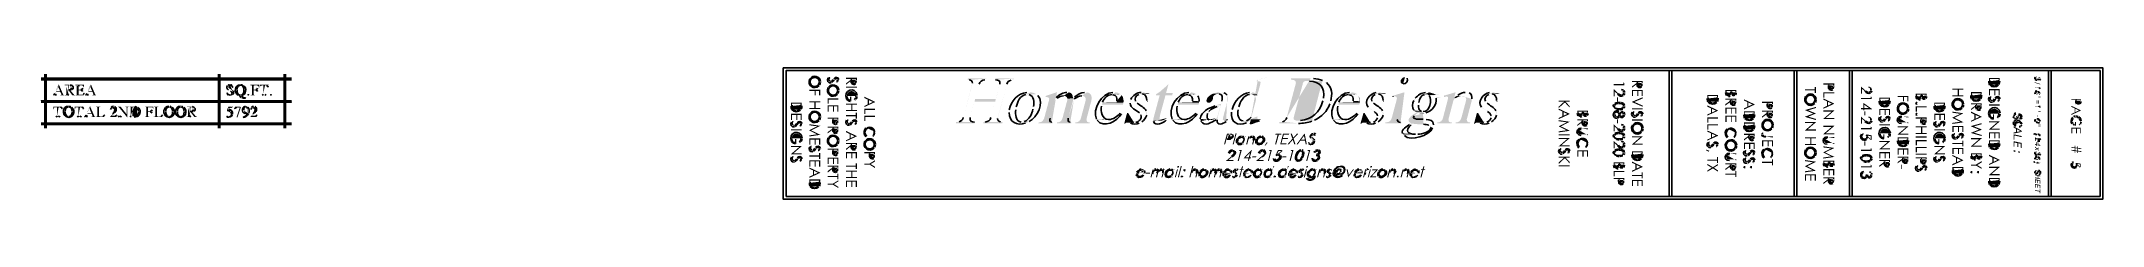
# Model space of a CAD drawing. Header units: inches. Extents: x -167 to 6071, y -6287 to -2731.
# Drawn here: x 226 to 1749, y -6287 to -6190 of the extents above; entities that cross this region are included whole.
import ezdxf

# ---------------------------------------------------------------- set-up
doc = ezdxf.new("R2010")
doc.units = ezdxf.units.IN
doc.header["$LTSCALE"] = 96
doc.header["$MEASUREMENT"] = 0
doc.layers.add('PDF_Geometry', color=7, linetype='Continuous', true_color=0x4a4a4a)
doc.layers.add('PDF_Solid Fills', color=7, linetype='Continuous')

msp = doc.modelspace()

# ---------------------------------------------------------------- hatches: boundary and pattern name
at = {"layer": 'PDF_Solid Fills', "transparency": 33554559}
h = msp.add_hatch(color=256, dxfattribs=at)
h.paths.add_polyline_path([(815.1, -6198.9), (815.1, -6198.8), (815, -6198.5)], flags=0)
h.paths.add_polyline_path([(811.4, -6198), (811.2, -6198.2), (811.1, -6198.4), (810.8, -6198.7)], flags=0)
h.paths.add_polyline_path([(809.4, -6200.1), (809.2, -6200.2), (809, -6200.3), (808.5, -6200.3), (808.3, -6200.2), (808.1, -6200.1), (808, -6200), (807.9, -6199.9), (807.7, -6199.7), (807.6, -6199.6), (807.5, -6199.5), (807.5, -6199.2), (807.4, -6199), (807.4, -6197.1), (807.2, -6197.4)], flags=0)
h.paths.add_polyline_path([(809.4, -6201.1), (809.6, -6200.9), (809.8, -6200.9), (810, -6200.7)], flags=0)
h.paths.add_polyline_path([(811.9, -6198.7), (812, -6198.5), (812.1, -6198.4)], flags=0)
h.paths.add_polyline_path([(814.1, -6198.4), (814.2, -6198.7), (814.2, -6198.9), (814.3, -6200.6), (814.6, -6200.3), (814.7, -6200.1), (814.8, -6200), (814.8, -6199.9), (814.8, -6199.8), (814.9, -6199.6), (815, -6199.3), (815.1, -6199.1)], flags=0)
h = msp.add_hatch(color=256, dxfattribs=at)
h.paths.add_polyline_path([(808.8, -6197.1), (808.3, -6196.5), (808.2, -6196.6), (808, -6196.7), (807.7, -6196.8), (807.6, -6196.9), (807.4, -6197.1), (807.4, -6198.8), (807.4, -6198.7)], flags=0)
h.paths.add_polyline_path([(808.3, -6197.4), (808.5, -6197.3)], flags=0)
h = msp.add_hatch(color=256, dxfattribs=at)
h.paths.add_polyline_path([(828.4, -6198.9), (828.4, -6197.3), (820.4, -6197.3), (820.4, -6198.1), (824.1, -6198.1), (824.1, -6198.6)], flags=0)
h.paths.add_polyline_path([(824.7, -6201.6), (824.8, -6201.7), (824.9, -6199.5), (824.9, -6198.1), (827.6, -6198.1), (827.6, -6199.5), (827.6, -6201.9), (827.8, -6201.7), (827.9, -6201.5), (828, -6201.3), (828.1, -6201.2), (828.2, -6200.9), (828.3, -6200.7), (828.3, -6200.6), (828.3, -6200.4), (828.3, -6200.3), (828.4, -6200), (828.4, -6199.2)], flags=0)
h = msp.add_hatch(color=256, dxfattribs=at)
h.paths.add_polyline_path([(1132.1, -6196.7), (1131.9, -6196.8)], flags=0)
h.paths.add_polyline_path([(1124.6, -6198.8, 0.022835), (1131.9, -6196.8)], flags=0)
h.paths.add_polyline_path([(1124.6, -6198.8), (1124, -6199), (1123.7, -6200), (1125.7, -6200), (1126.1, -6200.1), (1126.4, -6200.3), (1126.6, -6200.9), (1126.4, -6202.1), (1124.2, -6210.2), (1122, -6210.4), (1122.6, -6211.1), (1122.8, -6211.6), (1123.1, -6212.4), (1123.2, -6213.2), (1123.1, -6214.2), (1122.8, -6215.2), (1120, -6226), (1119.6, -6226.4)], flags=0)
h.paths.add_polyline_path([(1116.2, -6229.1), (1115.2, -6229.2), (1114.1, -6229.3), (1117.8, -6229.5), (1118.6, -6228.8), (1119.4, -6228.1), (1127.1, -6228.1), (1126, -6228), (1125, -6228), (1124.5, -6227.8), (1124.3, -6227.7), (1124.1, -6227), (1124.3, -6225.9)], flags=0)
h = msp.add_hatch(color=256, dxfattribs=at)
h.paths.add_polyline_path([(1233.3, -6196.8), (1233.1, -6196.8), (1232.1, -6197), (1231.3, -6197.5), (1231.1, -6197.7), (1230.5, -6198.5), (1230, -6199.4), (1230, -6199.6), (1230, -6200.5), (1230.3, -6201.2), (1230.4, -6201.3), (1231, -6201.7), (1231.9, -6201.9)], flags=0)
h.paths.add_polyline_path([(1234.9, -6197.5), (1234.8, -6197.4), (1234.1, -6196.9)], flags=0)
h = msp.add_hatch(color=256, dxfattribs=at)
h.paths.add_polyline_path([(1672.6, -6199), (1672.6, -6197.4), (1664.6, -6197.4), (1664.6, -6199.9)], flags=0)
h.paths.add_polyline_path([(1665.1, -6202.4), (1665.2, -6202.6), (1665.3, -6198.2), (1671.8, -6198.2), (1671.8, -6198.7), (1671.9, -6202.4), (1672, -6202.3)], flags=0)
h.paths.add_polyline_path([(1672.6, -6199.6), (1672.6, -6199.3)], flags=0)
h = msp.add_hatch(color=256, dxfattribs=at)
h.paths.add_polyline_path([(1700.5, -6198.9), (1700.5, -6197.8), (1700.5, -6198), (1700.4, -6198.1), (1700.4, -6198.2), (1700.3, -6198.4), (1700.3, -6198.4), (1700.2, -6198.5), (1700.1, -6198.5), (1699.6, -6198.5), (1699.5, -6198.5), (1699.4, -6198.4), (1699.3, -6198.4), (1699.2, -6198.3), (1699.2, -6198.3), (1699.1, -6198.2)], flags=0)
h.paths.add_polyline_path([(1698.9, -6197.6), (1698.9, -6196.6), (1698.9, -6196.7), (1698.8, -6196.8), (1698.7, -6196.9)], flags=0)
h.paths.add_polyline_path([(1698.5, -6197.4), (1698.5, -6197.6)], flags=0)
h.paths.add_polyline_path([(1698.6, -6198.3), (1698.7, -6198.4), (1698.7, -6198.5), (1698.8, -6198.6)], flags=0)
h.paths.add_polyline_path([(1700.2, -6199), (1700.3, -6199), (1700.4, -6198.9)], flags=0)
for points in [[(1700, -6197), (1700, -6196.5), (1699.7, -6196.5), (1699.6, -6196.4), (1699.5, -6196.5), (1699.3, -6196.5), (1699.1, -6196.6), (1698.9, -6196.6), (1698.9, -6197.6), (1699, -6197.5), (1699, -6197.4), (1699.1, -6197.3), (1699.1, -6197.2), (1699.2, -6197.2), (1699.2, -6197.1), (1699.3, -6197.1), (1699.5, -6196.9), (1699.7, -6196.9), (1699.8, -6197)], [(239, -6202.4), (238.5, -6204.1), (239.9, -6207.3), (237.1, -6207.3), (240.1, -6207.8), (240.7, -6209.3), (240.8, -6209.5), (240.8, -6209.7), (240.8, -6209.9), (240.7, -6210), (240.5, -6210.1), (240.3, -6210.1), (240, -6210.2), (240, -6210.4), (243, -6210.4), (243, -6210.2), (242.8, -6210.2), (242.6, -6210.1), (242.5, -6210), (242.3, -6209.9), (242.1, -6209.6), (242, -6209.4)], [(247.5, -6206.6), (246.3, -6206.8), (249, -6210.4), (251, -6210.4), (251, -6210.2), (250.9, -6210.2), (250.7, -6210.1), (250.6, -6210.1), (250.1, -6209.9), (250, -6209.6), (249.8, -6209.4)], [(257.5, -6202.5), (251.2, -6202.5), (251.2, -6202.8), (251.4, -6202.8), (251.7, -6202.8), (251.9, -6202.9), (252.1, -6203), (255.9, -6203), (255.9, -6203), (256.2, -6203.1), (256.6, -6203.2), (257, -6203.6), (257.1, -6203.8), (257.1, -6204), (257.2, -6204.3), (257.5, -6204.3)], [(262.7, -6202.4), (262.2, -6204.1), (263.6, -6207.3), (260.8, -6207.3), (263.8, -6207.8), (264.4, -6209.3), (264.4, -6209.5), (264.5, -6209.7), (264.4, -6209.9), (264.3, -6210), (264.2, -6210.1), (264, -6210.1), (263.6, -6210.2), (263.6, -6210.4), (266.7, -6210.4), (266.7, -6210.2), (266.5, -6210.2), (266.3, -6210.1), (266.1, -6210), (266, -6209.9), (265.8, -6209.6), (265.7, -6209.4)], [(367.1, -6210.1), (363.7, -6210.2), (364, -6210.2), (364.2, -6210.3), (364.5, -6210.3), (364.7, -6210.4), (364.9, -6210.4), (365.3, -6210.5), (365.8, -6210.5), (366, -6210.5), (366.3, -6210.5), (366.5, -6210.4), (366.7, -6210.3), (366.9, -6210.2)], [(379.6, -6209.9), (379.5, -6210.1), (379.4, -6210.3), (379.4, -6210.3), (379.2, -6210.5), (379, -6210.5), (378.7, -6210.5), (378.5, -6210.4), (378.4, -6210.3), (378.3, -6210.2), (378.2, -6210), (378.2, -6209.9), (378.3, -6209.6), (378.4, -6209.4), (378.4, -6209.4), (378.6, -6209.3), (378.8, -6209.2), (379.1, -6209.2), (379.3, -6209.3), (379.4, -6209.4), (379.5, -6209.5), (379.6, -6209.8)], [(386.8, -6202.5), (380.5, -6202.5), (380.5, -6202.8), (380.8, -6202.8), (381, -6202.8), (381.2, -6202.9), (381.3, -6203), (385.3, -6203), (385.9, -6203.1), (386, -6203.2), (386.2, -6203.3), (386.3, -6203.5), (386.4, -6203.7), (386.5, -6203.9), (386.6, -6204.3), (386.8, -6204.3)], [(381.3, -6203), (381.5, -6203.1), (381.6, -6203.3), (381.6, -6209.6), (381.5, -6209.7), (381.4, -6209.9), (381.2, -6210), (381, -6210.1), (380.8, -6210.1), (380.5, -6210.2), (380.5, -6210.4), (383.9, -6210.4), (383.9, -6210.2), (383.6, -6210.2), (383.3, -6210.1), (382.8, -6209.8), (382.8, -6209.6), (382.8, -6206.5), (384.5, -6206.5), (382.8, -6206.1), (382.8, -6203.5), (382.8, -6203.2), (382.9, -6203.1), (383.1, -6203.1), (383.3, -6203), (385.3, -6203)], [(393.9, -6202.5), (387.2, -6202.5), (387.2, -6204.6), (387.4, -6204.6), (387.5, -6204.3), (387.6, -6204), (387.6, -6203.8), (387.7, -6203.6), (387.7, -6203.5), (387.9, -6203.3), (388.1, -6203.2), (388.2, -6203.2), (388.4, -6203.1), (388.7, -6203.1), (389, -6203), (392.2, -6203)], [(396.3, -6209.9), (396.3, -6210.1), (396.2, -6210.3), (396, -6210.5), (395.7, -6210.5), (395.4, -6210.5), (395.2, -6210.4), (395, -6210.2), (394.9, -6210), (394.9, -6209.9), (395, -6209.6), (395.1, -6209.4), (395.2, -6209.4), (395.3, -6209.3), (395.5, -6209.2), (395.9, -6209.2), (396.1, -6209.3), (396.1, -6209.4), (396.2, -6209.5), (396.3, -6209.8)], [(801.3, -6210.2), (801.3, -6206.2), (793.3, -6206.2), (793.3, -6207), (797.2, -6207), (797.2, -6210.2), (798, -6210.2), (798, -6207), (800.5, -6207), (800.5, -6210.2)], [(814.8, -6213.4), (814.8, -6212.6), (806.8, -6212.6), (806.8, -6216.5), (807.6, -6216.5), (807.6, -6213.4)], [(841.9, -6215.3), (841.9, -6215.1), (833.9, -6211.3), (833.9, -6212.3), (836.5, -6213.5), (836.5, -6216.9), (837.3, -6213.9), (840.2, -6215.2)], [(987.7, -6210.3), (981, -6210.7), (981.3, -6210.8), (982.2, -6210.9), (982.9, -6211.1), (983.4, -6211.6), (983.7, -6212.1), (983.9, -6212.9), (988, -6212.4), (988, -6212.1), (987.9, -6211.1)], [(1001.5, -6210.4), (994.5, -6210.7), (994.9, -6210.8), (995.8, -6210.9), (996.5, -6211.2), (997, -6211.7), (997.3, -6212.3), (997.5, -6213), (997.4, -6213.9), (997.2, -6214.9), (993.9, -6227.2), (993.6, -6228.1), (993.1, -6228.9), (992.5, -6229.6), (991.7, -6230), (990.9, -6230.3), (989.9, -6230.4), (989.7, -6231.1), (1000.3, -6231.1), (1000.5, -6230.4), (999.6, -6230.3), (998.8, -6230.1), (998.4, -6229.6), (998.1, -6228.9), (998, -6228.1), (998.2, -6227.2), (1001.2, -6215.8), (1001.5, -6214.9), (1001.7, -6213.7), (1001.8, -6212.8), (1001.8, -6211.9), (1001.7, -6211.1)], [(1058.6, -6201.9), (1057.7, -6202.8), (1057, -6203.4), (1056, -6204.4), (1054.9, -6205.3), (1054, -6206.1), (1053.1, -6206.9), (1052.3, -6207.6), (1051.5, -6208.1), (1050.8, -6208.6), (1050.1, -6209.1), (1049.6, -6209.4), (1049.3, -6209.8), (1049.4, -6210.2), (1052.1, -6210.2), (1047.8, -6226.2), (1047.6, -6227), (1047.4, -6228.1), (1047.4, -6229.1), (1053.6, -6229), (1053.5, -6229), (1052.9, -6228.8), (1052.4, -6228.5), (1052.2, -6227.9), (1052.1, -6227.1), (1052.2, -6226.1), (1052.4, -6224.8), (1056.4, -6210.2), (1061.3, -6210.2), (1061.8, -6208.6), (1056.8, -6208.6)], [(1091.5, -6209.1), (1090.6, -6209.5), (1089.7, -6210), (1088.8, -6210.7), (1088.1, -6211.3), (1087.4, -6212.1), (1087, -6212.9), (1086.7, -6213.9), (1086.6, -6214.4), (1086.9, -6215.2), (1087.4, -6215.6), (1088.4, -6215.8), (1089.3, -6215.6), (1090.2, -6215), (1090.8, -6214.3), (1091.3, -6213.3), (1091.3, -6213.2), (1091.5, -6212.3), (1091.6, -6211.3), (1091.8, -6210.9), (1092.2, -6210.3), (1092.9, -6209.9), (1093.7, -6209.5), (1094.7, -6209.3), (1096, -6209.2)], [(1123.7, -6209.5), (1119.4, -6209.6), (1119.6, -6209.6), (1120.5, -6209.7), (1121.3, -6210), (1122, -6210.4), (1124.2, -6210.2), (1124.2, -6210.1)], [(1224.1, -6210.7), (1223.9, -6211.5), (1223.9, -6211.5), (1225, -6211.2), (1225.9, -6211.1)], [(1255.4, -6209.4), (1248.8, -6209.5), (1249.1, -6209.5), (1249.9, -6209.6), (1250.5, -6210), (1257.7, -6209.9), (1257.1, -6209.9), (1256.3, -6209.7)], [(1270.7, -6208), (1262.6, -6210.4), (1263.3, -6211.1), (1264.3, -6211.2), (1264.9, -6211.5), (1265, -6211.7), (1265.1, -6212.4), (1264.9, -6213.5), (1261.3, -6227.2), (1261, -6228.1), (1260.5, -6228.9), (1259.9, -6229.6), (1259.1, -6230), (1258.3, -6230.3), (1257.2, -6230.4), (1257.1, -6231.1), (1267.7, -6231.1), (1267.9, -6230.4), (1266.9, -6230.3), (1266.2, -6230.1), (1265.7, -6229.6), (1265.5, -6228.9), (1265.4, -6228.1), (1265.6, -6227.2), (1269.2, -6213.6), (1270, -6212.9), (1271.1, -6212.3), (1269.6, -6212.2)], [(1271.4, -6210.7), (1270.5, -6211.4), (1269.6, -6212.2), (1271.1, -6212.3), (1272, -6211.7), (1272.9, -6211.3), (1273.8, -6211), (1274.7, -6210.8), (1275.5, -6210.7)], [(1395.4, -6202.8), (1395.4, -6201.2), (1394.6, -6200.7), (1394.6, -6202), (1387.4, -6202), (1387.4, -6202.8)], [(1408.9, -6210.9), (1408.9, -6206.3), (1400.9, -6206.3), (1400.9, -6210.9), (1401.7, -6210.9), (1401.7, -6207.1), (1404.9, -6207.1), (1404.9, -6210.9), (1405.6, -6210.9), (1405.6, -6207.1), (1408.1, -6207.1), (1408.1, -6210.9)], [(1536.8, -6208.5), (1536.8, -6204.1), (1536, -6204.1), (1536, -6205.9), (1528.8, -6205.9), (1528.8, -6206.7), (1536, -6206.7), (1536, -6208.5)], [(1550.3, -6208.9), (1550.3, -6208.1), (1542.3, -6208.1), (1542.3, -6212), (1543.1, -6212), (1543.1, -6208.9)], [(1550.3, -6216.6), (1550.3, -6216.4), (1542.3, -6212.6), (1542.3, -6213.5), (1544.9, -6214.7), (1544.9, -6218.2), (1545.7, -6215.1), (1548.6, -6216.5)], [(1578, -6213.1), (1578, -6211.6), (1577.2, -6211.1), (1577.2, -6212.3), (1570, -6212.3), (1570, -6213.1)], [(1605.1, -6214.8), (1605.1, -6210.8), (1597.1, -6210.8), (1597.1, -6211.6), (1601.1, -6211.6), (1601.1, -6214.8), (1601.8, -6214.8), (1601.8, -6211.6), (1604.3, -6211.6), (1604.3, -6214.8)], [(1645.7, -6206.2), (1645.7, -6205.4), (1637.7, -6205.4), (1637.7, -6206.2), (1641.6, -6206.2), (1641.6, -6210.3), (1642.4, -6206.2)], [(1645.7, -6211.1), (1645.7, -6210.3), (1642.4, -6210.3), (1642.4, -6206.2), (1641.6, -6210.3), (1637.7, -6210.3), (1637.7, -6211.1)], [(1672.6, -6210.3), (1672.6, -6205.7), (1664.6, -6205.7), (1664.6, -6210.3), (1665.4, -6210.3), (1665.4, -6206.5), (1668.5, -6206.5), (1668.5, -6210.3), (1669.3, -6210.3), (1669.3, -6206.5), (1671.8, -6206.5), (1671.8, -6210.3)], [(1701.3, -6208.5), (1701.3, -6208.4), (1701.2, -6208.3), (1701.2, -6208.1), (1701.2, -6208), (1701.2, -6208), (1701.1, -6207.9), (1701, -6207.8), (1701, -6207.7), (1700.9, -6207.6), (1700.9, -6209.4), (1701, -6209.3), (1701, -6209.3), (1701.1, -6209.2), (1701.1, -6209.1), (1701.2, -6209), (1701.2, -6208.9), (1701.2, -6208.8), (1701.3, -6208.7)], [(1701.9, -6204.1), (1701.5, -6204), (1701.5, -6204.1), (1701.6, -6204.3), (1701.6, -6204.6), (1701.6, -6204.8), (1701.6, -6204.9), (1701.7, -6205), (1701.7, -6205.1)], [(1702.7, -6208.8), (1702.7, -6208.6), (1702.6, -6208.5), (1702.6, -6208.4), (1702.6, -6208.3), (1702.6, -6208.2), (1702.5, -6208.1), (1702.5, -6208.1), (1702.4, -6208), (1702.4, -6207.9), (1702.3, -6207.8), (1702.2, -6207.7), (1702.2, -6208.9), (1702.1, -6209), (1702.1, -6209.1), (1701.9, -6209.3), (1701.8, -6209.3), (1701.7, -6209.3), (1701.6, -6209.3), (1701.6, -6209.8), (1701.9, -6209.8), (1702, -6209.7), (1702.1, -6209.7), (1702.3, -6209.7), (1702.3, -6209.6), (1702.4, -6209.5), (1702.5, -6209.4), (1702.5, -6209.4), (1702.6, -6209.2), (1702.6, -6209.1), (1702.7, -6208.9)], [(241.6, -6218.6), (234.9, -6218.6), (234.8, -6220.6), (235.1, -6220.6), (235.2, -6220.4), (235.3, -6220.1), (235.3, -6219.8), (235.4, -6219.7), (235.4, -6219.6), (235.6, -6219.4), (235.7, -6219.3), (235.9, -6219.2), (236.1, -6219.1), (236.4, -6219.1), (236.7, -6219.1), (239.9, -6219.1)], [(257.3, -6218.6), (250.7, -6218.6), (250.6, -6220.6), (250.9, -6220.6), (250.9, -6220.4), (251.1, -6220.1), (251.1, -6219.8), (251.2, -6219.7), (251.2, -6219.6), (251.4, -6219.4), (251.5, -6219.3), (251.7, -6219.2), (251.9, -6219.1), (252.2, -6219.1), (252.5, -6219.1), (255.7, -6219.1)], [(262, -6218.4), (261.6, -6220.1), (262.9, -6223.4), (260.2, -6223.4), (263.2, -6223.9), (263.7, -6225.4), (263.8, -6225.6), (263.9, -6225.8), (263.8, -6225.9), (263.7, -6226.1), (263.5, -6226.1), (263.3, -6226.2), (263, -6226.2), (263, -6226.4), (266, -6226.4), (266, -6226.2), (265.9, -6226.2), (265.7, -6226.2), (265.5, -6226.1), (265.3, -6225.9), (265.2, -6225.7), (265.1, -6225.5)], [(269.7, -6218.6), (266.4, -6218.6), (266.4, -6218.8), (266.6, -6218.9), (266.8, -6218.9), (267.1, -6219), (267.2, -6219.1), (267.3, -6219.2), (267.4, -6219.4), (267.4, -6225.6), (267.3, -6225.8), (267.2, -6226), (270, -6226), (269.5, -6226), (269.2, -6225.9), (268.8, -6225.8), (268.7, -6225.7), (268.6, -6225.5), (268.6, -6219.4), (268.8, -6219.1), (268.9, -6219), (269.3, -6218.9), (269.7, -6218.8)], [(284.5, -6218.6), (282.5, -6218.6), (282.5, -6218.8), (282.6, -6218.8), (282.8, -6218.9), (283.1, -6219), (283.2, -6219.1), (283.3, -6219.1), (283.4, -6219.2), (283.6, -6219.5), (284.1, -6220.1), (289.4, -6226.6), (289, -6224.3)], [(290.7, -6218.6), (287.9, -6218.6), (287.9, -6218.8), (288, -6218.8), (288.5, -6218.9), (288.7, -6219), (288.8, -6219.1), (289, -6219.4), (289, -6224.3), (289.4, -6226.6), (289.6, -6226.6), (289.6, -6219.5), (289.7, -6219.2), (289.8, -6219.1), (289.9, -6219), (290.1, -6218.9), (290.4, -6218.9), (290.7, -6218.8)], [(308.8, -6218.6), (302.5, -6218.6), (302.5, -6218.8), (302.7, -6218.8), (303, -6218.9), (303.2, -6218.9), (303.3, -6219), (307.3, -6219.1), (307.9, -6219.2), (308, -6219.2), (308.2, -6219.4), (308.3, -6219.6), (308.4, -6219.8), (308.4, -6220), (308.5, -6220.3), (308.8, -6220.3)], [(303.3, -6219), (303.4, -6219.1), (303.5, -6219.3), (303.5, -6225.6), (303.5, -6225.8), (303.4, -6226), (303.2, -6226.1), (303, -6226.2), (302.8, -6226.2), (302.5, -6226.2), (302.5, -6226.4), (305.8, -6226.4), (305.8, -6226.2), (305.6, -6226.2), (305.3, -6226.2), (304.8, -6225.9), (304.8, -6225.7), (304.8, -6222.6), (306.5, -6222.6), (304.8, -6222.1), (304.8, -6219.6), (304.8, -6219.3), (304.9, -6219.2), (305, -6219.1), (305.3, -6219.1), (307.3, -6219.1)], [(312.4, -6218.6), (309.1, -6218.6), (309.1, -6218.8), (309.4, -6218.9), (309.6, -6218.9), (309.8, -6219), (310, -6219.1), (310.1, -6219.2), (310.1, -6219.4), (310.1, -6225.6), (310.1, -6225.8), (310, -6226), (312.8, -6226), (312.3, -6226), (312, -6225.9), (311.6, -6225.8), (311.5, -6225.7), (311.4, -6225.5), (311.4, -6219.4), (311.6, -6219.1), (311.7, -6219), (312.1, -6218.9), (312.4, -6218.8)], [(337.5, -6222.7), (336.3, -6222.8), (339.1, -6226.4), (341, -6226.4), (341, -6226.2), (341, -6226.2), (340.8, -6226.2), (340.6, -6226.1), (340.2, -6225.9), (340, -6225.7), (339.8, -6225.5)], [(363.2, -6225.4), (363, -6225.5), (362.7, -6225.6), (362.6, -6225.9), (362.6, -6225.9), (362.7, -6226.1), (362.8, -6226.3), (364.9, -6226.2), (364.7, -6226.2), (364.5, -6226.1), (364.3, -6226), (364, -6225.8), (363.8, -6225.7), (363.6, -6225.5), (363.4, -6225.5)], [(377.8, -6223), (377.6, -6223.1), (377.4, -6223.1), (377.2, -6223.1), (378.1, -6223.2), (378.3, -6223)], [(787.7, -6228.6), (787.7, -6224), (779.7, -6224), (779.7, -6228.6), (780.5, -6228.6), (780.5, -6224.8), (783.7, -6224.8), (783.7, -6228.6), (784.4, -6228.6), (784.4, -6224.8), (786.9, -6224.8), (786.9, -6228.6)], [(801.3, -6215.6), (801.3, -6214.8), (793.3, -6214.8), (793.3, -6215.6), (797.1, -6215.6), (797.1, -6219.6), (797.9, -6215.6)], [(801.3, -6220.4), (801.3, -6219.6), (797.9, -6219.6), (797.9, -6215.6), (797.1, -6219.6), (793.3, -6219.6), (793.3, -6220.4)], [(814.8, -6222.3), (814.8, -6217.7), (806.8, -6217.7), (806.8, -6222.3), (807.6, -6222.3), (807.6, -6218.5), (810.8, -6218.5), (810.8, -6222.3), (811.5, -6222.3), (811.5, -6218.5), (814, -6218.5), (814, -6222.3)], [(828.4, -6217.2), (828.4, -6216.4), (820.4, -6216.4), (820.4, -6217.2), (824.2, -6217.2), (824.2, -6221.2), (825, -6217.2)], [(828.4, -6222), (828.4, -6221.2), (825, -6221.2), (825, -6217.2), (824.2, -6221.2), (820.4, -6221.2), (820.4, -6222)], [(828.4, -6227.6), (828.4, -6223.2), (827.6, -6223.2), (827.6, -6225), (820.4, -6225), (820.4, -6225.8), (827.6, -6225.8), (827.6, -6227.6)], [(841.9, -6215.3), (840.2, -6215.2), (837.3, -6216.6), (837.3, -6213.9), (836.5, -6216.9), (833.9, -6218.2), (833.9, -6219)], [(841.9, -6221.1), (841.9, -6220.3), (833.9, -6220.3), (833.9, -6224.2), (834.7, -6224.2), (834.7, -6221.1)], [(841.9, -6226.3), (841.9, -6225.5), (833.9, -6225.5), (833.9, -6229.4), (834.7, -6229.4), (834.7, -6226.3)], [(1102.3, -6227.7), (1101.3, -6228.3), (1100.3, -6228.6), (1099.6, -6228.8), (1102.1, -6229)], [(1248.7, -6223.3), (1243.1, -6223.3), (1243.8, -6223.5), (1244.7, -6223.6), (1245.7, -6223.7), (1246.6, -6223.6), (1247.6, -6223.5)], [(1354.9, -6215.1), (1354.9, -6214.3), (1346.9, -6214.3), (1346.9, -6215.1), (1350.7, -6215.1), (1351.4, -6215.6), (1352, -6215.1)], [(1354.9, -6224.2), (1354.9, -6224), (1346.9, -6220.2), (1346.9, -6221.1), (1349.6, -6222.3), (1349.6, -6225.8), (1350.4, -6222.7), (1353.2, -6224.1)], [(1354.9, -6224.2), (1353.2, -6224.1), (1350.4, -6225.4), (1350.4, -6222.7), (1349.6, -6225.8), (1346.9, -6227), (1346.9, -6227.9)], [(1408.9, -6218.8), (1408.9, -6217.9), (1402.7, -6215.2), (1400.9, -6215.1), (1400.9, -6215.3)], [(1464.5, -6221.7), (1464.5, -6221.5), (1456.5, -6217.7), (1456.5, -6218.7), (1459.2, -6219.9), (1459.2, -6223.3), (1460, -6220.3), (1462.8, -6221.6)], [(1464.5, -6221.7), (1462.8, -6221.6), (1460, -6223), (1460, -6220.3), (1459.2, -6223.3), (1456.5, -6224.6), (1456.5, -6225.4)], [(1464.5, -6227.5), (1464.5, -6226.7), (1456.5, -6226.7), (1456.5, -6230.5), (1457.3, -6230.5), (1457.3, -6227.5)], [(1478, -6224), (1478, -6219.5), (1470, -6219.5), (1470, -6224), (1470.8, -6224), (1470.8, -6220.3), (1474, -6220.3), (1474, -6224), (1474.7, -6224), (1474.7, -6220.3), (1477.2, -6220.3), (1477.2, -6224)], [(1478, -6230), (1478, -6225.4), (1470, -6225.4), (1470, -6230), (1470.8, -6230), (1470.8, -6226.2), (1474, -6226.2), (1474, -6230), (1474.7, -6230), (1474.7, -6226.2), (1477.2, -6226.2), (1477.2, -6230)], [(1491.6, -6217.2), (1491.6, -6217), (1483.6, -6213.2), (1483.6, -6214.1), (1486.2, -6215.3), (1486.2, -6218.8), (1487, -6215.7), (1489.9, -6217.1)], [(1491.6, -6217.2), (1489.9, -6217.1), (1487, -6218.4), (1487, -6215.7), (1486.2, -6218.8), (1483.6, -6220), (1483.6, -6220.9)], [(1536.8, -6223.8), (1536.8, -6223.7), (1531.1, -6221.4), (1528.8, -6221.2), (1528.8, -6221.3), (1534.8, -6223.8)], [(1536.8, -6228.6), (1536.8, -6227.8), (1531.1, -6226.1), (1528.8, -6226.1), (1528.8, -6226.3)], [(1550.3, -6216.6), (1548.6, -6216.5), (1545.7, -6217.8), (1545.7, -6215.1), (1544.9, -6218.2), (1542.3, -6219.4), (1542.3, -6220.3)], [(1550.3, -6221.7), (1550.3, -6221.5), (1542.3, -6221.5), (1542.3, -6222.4), (1548.4, -6222.4)], [(1550.3, -6227.8), (1550.3, -6227), (1544.2, -6227), (1542.3, -6227.7), (1542.3, -6227.8)], [(1578.3, -6220.6), (1578.3, -6220.4), (1571.9, -6215.9), (1571.9, -6219.8), (1570, -6219.8), (1570, -6220.6), (1571.9, -6220.6), (1571.9, -6221.5), (1572.7, -6221.5), (1572.7, -6217.4), (1576, -6219.8)], [(1578.3, -6220.6), (1576, -6219.8), (1572.7, -6219.8), (1572.7, -6217.4), (1572.7, -6220.6)], [(1591.6, -6224.9), (1591.6, -6220.4), (1583.6, -6220.4), (1583.6, -6224.9), (1584.4, -6224.9), (1584.4, -6221.2), (1587.5, -6221.2), (1587.5, -6224.9), (1588.3, -6224.9), (1588.3, -6221.2), (1590.8, -6221.2), (1590.8, -6224.9)], [(1618.6, -6219.2), (1618.6, -6218.4), (1610.6, -6218.4), (1610.6, -6222.3), (1611.4, -6222.3), (1611.4, -6219.2)], [(1632.2, -6228.6), (1632.2, -6224), (1624.2, -6224), (1624.2, -6228.6), (1625, -6228.6), (1625, -6224.8), (1628.1, -6224.8), (1628.1, -6228.6), (1628.9, -6228.6), (1628.9, -6224.8), (1631.4, -6224.8), (1631.4, -6228.6)], [(1645.7, -6223.7), (1645.7, -6223.6), (1637.7, -6222.4), (1637.7, -6223.2), (1643.5, -6224)], [(1645.7, -6230.3), (1645.7, -6230.2), (1639.2, -6226.9), (1637.7, -6226.8), (1637.7, -6227), (1643.4, -6229.9)], [(1659.3, -6226.3), (1659.3, -6226.1), (1651.3, -6222.3), (1651.3, -6223.2), (1653.9, -6224.5), (1653.9, -6227.9), (1654.7, -6224.8), (1657.6, -6226.2)], [(1659.3, -6226.3), (1657.6, -6226.2), (1654.7, -6227.6), (1654.7, -6224.8), (1653.9, -6227.9), (1651.3, -6229.2), (1651.3, -6230)], [(1701.9, -6218), (1701.5, -6217.9), (1701.5, -6218), (1701.6, -6218.2), (1701.6, -6218.5), (1701.6, -6218.7), (1701.6, -6218.8), (1701.7, -6218.9), (1701.7, -6219)], [(1732.5, -6221.6), (1732.5, -6221.4), (1725.6, -6218.1), (1725.6, -6218.9), (1727.9, -6219.9), (1727.9, -6223), (1728.5, -6220.3), (1731.1, -6221.5)], [(1732.5, -6221.6), (1731.1, -6221.5), (1728.5, -6222.7), (1728.5, -6220.3), (1727.9, -6223), (1725.6, -6224.1), (1725.6, -6224.8)], [(1732, -6216.7), (1731.9, -6214.8), (1731.9, -6215.3), (1731.8, -6215.6), (1731.8, -6215.7), (1731.7, -6215.8), (1731.7, -6215.9), (1731.6, -6216.1), (1731.5, -6216.2), (1731.3, -6216.4), (1731.3, -6216.4), (1731.1, -6216.5), (1730.9, -6216.5), (1730.4, -6216.5), (1730.2, -6216.4), (1730, -6216.4), (1729.9, -6216.3), (1729.7, -6216), (1729.6, -6215.8), (1729.6, -6215.8), (1729.6, -6215.6), (1729.5, -6215.5), (1729.5, -6214.8), (1729.4, -6216.8), (1729.6, -6216.9), (1729.6, -6216.9), (1729.8, -6217.1), (1729.9, -6217.1), (1730.1, -6217.2), (1730.3, -6217.2), (1730.5, -6217.3), (1730.8, -6217.3), (1731, -6217.2), (1731.2, -6217.2), (1731.4, -6217.2), (1731.5, -6217.1), (1731.7, -6217), (1731.9, -6216.9), (1731.9, -6216.8)], [(801.3, -6233), (801.3, -6232.9), (793.3, -6231.7), (793.3, -6232.5), (799.1, -6233.3)], [(801.3, -6239.6), (801.3, -6239.5), (794.7, -6236.3), (793.3, -6236.1), (793.3, -6236.4), (799, -6239.2)], [(801.3, -6246.9), (801.3, -6242.3), (793.3, -6242.3), (793.3, -6246.9), (794.1, -6246.9), (794.1, -6243.1), (797.2, -6243.1), (797.2, -6246.9), (798, -6246.9), (798, -6243.1), (800.5, -6243.1), (800.5, -6246.9)], [(828.4, -6240.7), (828.4, -6240.5), (820.4, -6236.7), (820.4, -6237.6), (823, -6238.9), (823, -6242.3), (823.8, -6239.2), (826.7, -6240.6)], [(828.4, -6240.7), (826.7, -6240.6), (823.8, -6242), (823.8, -6239.2), (823, -6242.3), (820.4, -6243.6), (820.4, -6244.4)], [(1118.3, -6240.7), (1117.5, -6240.7), (1115.9, -6246.7), (1116.7, -6246.7), (1117.3, -6244.5), (1117.3, -6244.4), (1117.4, -6244.1), (1117.5, -6243.8), (1117.6, -6243.6), (1117.6, -6243.3), (1117.7, -6243.2), (1117.8, -6243), (1117.8, -6242.9), (1117.8, -6242.8), (1118, -6242.6), (1118.1, -6242.4), (1118.3, -6242.2), (1118.5, -6242.1), (1118.6, -6241.9), (1118, -6241.8)], [(1142, -6238.7), (1137.7, -6238.7), (1137.5, -6239.5), (1139.2, -6239.5), (1137.3, -6246.7), (1138.1, -6246.7), (1140.1, -6239.5), (1141.8, -6239.5)], [(1147.8, -6238.7), (1143.2, -6238.7), (1141.1, -6246.7), (1145.6, -6246.7), (1145.8, -6245.9), (1142, -6245.9), (1142.9, -6242.7), (1146.7, -6242.7), (1146.9, -6242), (1143.1, -6242), (1143.8, -6239.5), (1147.6, -6239.5)], [(1149.7, -6238.7), (1148.8, -6238.7), (1150.1, -6242.5), (1150.4, -6243.3), (1151.5, -6246.7), (1152.4, -6246.7), (1151, -6242.5), (1150.8, -6241.7)], [(1159.2, -6238.7), (1159, -6238.7), (1153.1, -6246.7), (1154, -6246.7), (1156, -6244), (1159.4, -6244), (1156.5, -6243.2), (1158.7, -6240.4)], [(1159.2, -6238.7), (1158.7, -6240.4), (1159.3, -6243.2), (1156.5, -6243.2), (1159.4, -6244), (1160, -6246.7), (1160.8, -6246.7)], [(1354.9, -6230), (1354.9, -6229.9), (1346.9, -6228.7), (1346.9, -6229.5), (1352.7, -6230.3)], [(1354.9, -6236.6), (1354.9, -6236.5), (1348.4, -6233.3), (1346.9, -6233.2), (1346.9, -6233.4), (1352.7, -6236.2)], [(1354.9, -6242.1), (1354.9, -6241.9), (1346.9, -6241.9), (1346.9, -6242.7), (1353, -6242.7)], [(1408.9, -6240.8), (1408.9, -6240.6), (1400.9, -6240.6), (1400.9, -6241.4), (1407, -6241.4)], [(1464.5, -6232.6), (1464.5, -6231.8), (1456.5, -6231.8), (1456.5, -6235.7), (1457.3, -6235.7), (1457.3, -6232.6)], [(1464.5, -6240.3), (1464.5, -6240), (1456.5, -6236.3), (1456.5, -6237.2), (1459.2, -6238.4), (1459.2, -6241.9), (1460, -6238.8), (1462.8, -6240.1)], [(1464.5, -6240.3), (1462.8, -6240.1), (1460, -6241.5), (1460, -6238.8), (1459.2, -6241.9), (1456.5, -6243.1), (1456.5, -6243.9)], [(1536.8, -6230.3), (1536.8, -6230.1), (1528.8, -6230.1), (1528.8, -6230.9), (1534.9, -6230.9)], [(1536.8, -6236.4), (1536.8, -6235.6), (1530.7, -6235.6), (1528.8, -6236.2), (1528.8, -6236.4)], [(1536.8, -6242.2), (1536.8, -6241.4), (1528.8, -6241.4), (1528.8, -6242.2), (1532.7, -6242.2), (1532.7, -6246.3), (1533.5, -6242.2)], [(1536.8, -6247.1), (1536.8, -6246.3), (1533.5, -6246.3), (1533.5, -6242.2), (1532.7, -6246.3), (1528.8, -6246.3), (1528.8, -6247.1)], [(1550.3, -6233.1), (1550.3, -6232.9), (1542.3, -6232.9), (1542.3, -6233.7), (1548.4, -6233.7)], [(1550.3, -6239.2), (1550.3, -6238.4), (1544.2, -6238.4), (1542.3, -6239), (1542.3, -6239.2)], [(1578, -6235.4), (1578, -6233.9), (1577.2, -6233.4), (1577.2, -6234.6), (1570, -6234.6), (1570, -6235.4)], [(1575.3, -6241.1), (1575.3, -6241.1), (1575.2, -6240.9), (1575.2, -6240.7), (1575.2, -6240.4), (1575.1, -6240.2), (1575.1, -6242.2), (1575.1, -6242), (1575.2, -6241.8), (1575.2, -6241.6), (1575.3, -6241.4)], [(1605.1, -6233.4), (1605.1, -6233.2), (1597.1, -6233.2), (1597.1, -6234.1), (1603.2, -6234.1)], [(1605.1, -6239.5), (1605.1, -6238.7), (1599, -6238.7), (1597.1, -6239.3), (1597.1, -6239.5)], [(1618.6, -6234.1), (1618.6, -6233.3), (1610.6, -6233.3), (1610.6, -6234.1), (1614.5, -6234.1), (1614.5, -6238.2), (1615.3, -6234.1)], [(1618.6, -6239), (1618.6, -6238.2), (1615.3, -6238.2), (1615.3, -6234.1), (1614.5, -6238.2), (1610.6, -6238.2), (1610.6, -6239)], [(1645.7, -6237.6), (1645.7, -6233), (1637.7, -6233), (1637.7, -6237.6), (1638.5, -6237.6), (1638.5, -6233.8), (1641.7, -6233.8), (1641.7, -6237.6), (1642.4, -6237.6), (1642.4, -6233.8), (1644.9, -6233.8), (1644.9, -6237.6)], [(1659.3, -6235.8), (1659.3, -6235.6), (1653.5, -6233.3), (1651.3, -6233.1), (1651.3, -6233.3), (1657.3, -6235.7)], [(1659.3, -6240.5), (1659.3, -6239.7), (1653.5, -6238), (1651.3, -6238.1), (1651.3, -6238.2)], [(1659.3, -6242.2), (1659.3, -6242), (1651.3, -6242), (1651.3, -6242.9), (1657.3, -6242.9)], [(1672.6, -6229.7), (1672.6, -6229.5), (1664.6, -6229.5), (1664.6, -6230.3), (1670.7, -6230.3)], [(1672.6, -6235.8), (1672.6, -6235), (1666.5, -6235), (1664.6, -6235.6), (1664.6, -6235.8)], [(1672.6, -6242.3), (1672.6, -6237.7), (1664.6, -6237.7), (1664.6, -6242.3), (1665.4, -6242.3), (1665.4, -6238.5), (1668.5, -6238.5), (1668.5, -6242.3), (1669.3, -6242.3), (1669.3, -6238.5), (1671.8, -6238.5), (1671.8, -6242.3)], [(1688.8, -6237.4), (1688.8, -6236.6), (1682.8, -6233.2), (1682.8, -6234.1), (1684.5, -6235.1), (1684.5, -6237.5), (1685.3, -6235.5), (1688, -6236.9)], [(1688.8, -6237.4), (1688, -6236.9), (1685.3, -6237.4), (1685.3, -6235.5), (1684.5, -6237.5), (1682.8, -6237.9), (1682.8, -6238.7)], [(1688.8, -6241.3), (1688.8, -6240.5), (1682.8, -6239.2), (1682.8, -6243.1), (1683.5, -6243.2), (1683.5, -6240.1)], [(1702.3, -6242.3), (1702.2, -6242.2), (1702, -6242.1), (1701.9, -6242), (1701.8, -6242), (1701.7, -6242), (1701.6, -6241.9), (1701.5, -6241.9), (1701.3, -6241.9), (1701.3, -6242.4), (1701.5, -6242.4), (1701.6, -6242.5), (1701.7, -6242.5), (1701.8, -6242.5), (1701.9, -6242.6), (1702, -6242.7), (1702, -6242.8), (1702.1, -6242.8), (1702.1, -6242.9), (1702.1, -6243), (1702.2, -6243.1), (1702.2, -6243.3)], [(1732.5, -6238.4), (1732.5, -6234.4), (1725.6, -6234.4), (1725.6, -6238.4), (1726.3, -6238.4), (1726.3, -6235.1), (1729, -6235.1), (1729, -6238.4), (1729.7, -6238.4), (1729.7, -6235.1), (1731.9, -6235.1), (1731.9, -6238.4)], [(787.7, -6248), (787.7, -6247.8), (779.7, -6247.8), (779.7, -6248.6), (785.8, -6248.6)], [(787.7, -6254.1), (787.7, -6253.3), (781.6, -6253.3), (779.7, -6253.9), (779.7, -6254.1)], [(801.3, -6257.5), (801.3, -6253.1), (800.5, -6253.1), (800.5, -6254.9), (793.3, -6254.9), (793.3, -6255.7), (800.5, -6255.7), (800.5, -6257.5)], [(801.3, -6263.1), (801.3, -6258.5), (793.3, -6258.5), (793.3, -6263.1), (794.1, -6263.1), (794.1, -6259.3), (797.2, -6259.3), (797.2, -6263.1), (798, -6263.1), (798, -6259.3), (800.5, -6259.3), (800.5, -6263.1)], [(814.8, -6261.1), (814.8, -6256.5), (806.8, -6256.5), (806.8, -6261.1), (807.6, -6261.1), (807.6, -6257.3), (810.8, -6257.3), (810.8, -6261.1), (811.5, -6261.1), (811.5, -6257.3), (814, -6257.3), (814, -6261.1)], [(828.4, -6257), (828.4, -6252.4), (820.4, -6252.4), (820.4, -6257), (821.2, -6257), (821.2, -6253.2), (824.3, -6253.2), (824.3, -6257), (825.1, -6257), (825.1, -6253.2), (827.6, -6253.2), (827.6, -6257)], [(1112.7, -6250.9), (1111.1, -6250.9), (1110.4, -6251.7), (1111.6, -6251.7), (1109.7, -6258.9), (1110.5, -6258.9)], [(1120.2, -6250.8), (1120, -6250.8), (1113.8, -6257.1), (1117.7, -6257.1), (1117.2, -6258.9), (1117.9, -6258.9), (1118.5, -6257.1), (1119.4, -6257.1), (1119.6, -6256.3), (1115.5, -6256.3), (1118.8, -6252.9)], [(1120.2, -6250.8), (1118.8, -6252.9), (1117.9, -6256.3), (1115.5, -6256.3), (1118.7, -6256.3)], [(1134.9, -6250.9), (1133.3, -6250.9), (1132.6, -6251.7), (1133.9, -6251.7), (1132, -6258.9), (1132.7, -6258.9)], [(1139.9, -6253.7), (1139.4, -6253.7), (1139.1, -6253.8), (1138.8, -6253.9), (1140.9, -6254), (1140.7, -6253.9), (1140.5, -6253.8), (1140.3, -6253.7), (1140.1, -6253.7)], [(1150.9, -6250.9), (1149.3, -6250.9), (1148.7, -6251.7), (1149.9, -6251.7), (1148, -6258.9), (1148.8, -6258.9)], [(1163.3, -6250.9), (1161.7, -6250.9), (1161, -6251.7), (1162.3, -6251.7), (1160.3, -6258.9), (1161.1, -6258.9)], [(1162.4, -6244.7), (1161.6, -6245.2), (1161.7, -6245.3), (1161.8, -6245.5), (1161.8, -6245.7), (1162, -6246.1), (1163.7, -6246.1), (1163.4, -6246.1), (1163.3, -6246), (1163.2, -6245.9), (1163, -6245.9), (1162.9, -6245.7), (1162.8, -6245.6), (1162.7, -6245.4), (1162.5, -6245)], [(1354.9, -6248.1), (1354.9, -6247.3), (1348.8, -6247.3), (1346.9, -6248), (1346.9, -6248.1)], [(1354.9, -6256.5), (1354.9, -6255.7), (1346.9, -6255.7), (1346.9, -6256.5), (1350.7, -6256.5), (1351.4, -6256.9), (1352, -6256.5)], [(1368.5, -6255.7), (1368.5, -6251.1), (1360.5, -6251.1), (1360.5, -6255.7), (1361.3, -6255.7), (1361.3, -6251.9), (1364.4, -6251.9), (1364.4, -6255.7), (1365.2, -6255.7), (1365.2, -6251.9), (1367.7, -6251.9), (1367.7, -6255.7)], [(1408.9, -6246.9), (1408.9, -6246.1), (1402.8, -6246.1), (1400.9, -6246.7), (1400.9, -6246.9)], [(1464.5, -6260.5), (1464.5, -6256.1), (1463.7, -6256.1), (1463.7, -6257.9), (1456.5, -6257.9), (1456.5, -6258.7), (1463.7, -6258.7), (1463.7, -6260.5)], [(1491.6, -6250.1), (1491.6, -6245.5), (1483.6, -6245.5), (1483.6, -6250.1), (1484.4, -6250.1), (1484.4, -6246.3), (1487.5, -6246.3), (1487.5, -6250.1), (1488.3, -6250.1), (1488.3, -6246.3), (1490.8, -6246.3), (1490.8, -6250.1)], [(1505.1, -6248.1), (1505.1, -6243.6), (1497.1, -6243.6), (1497.1, -6248.1), (1497.9, -6248.1), (1497.9, -6244.4), (1501.1, -6244.4), (1501.1, -6248.1), (1501.8, -6248.1), (1501.8, -6244.4), (1504.3, -6244.4), (1504.3, -6248.1)], [(1505.1, -6262.2), (1505.1, -6257.7), (1504.3, -6257.7), (1504.3, -6259.6), (1497.1, -6259.6), (1497.1, -6260.4), (1504.3, -6260.4), (1504.3, -6262.2)], [(1536.8, -6259.6), (1536.8, -6259.5), (1528.8, -6258.3), (1528.8, -6259.1), (1534.6, -6259.9)], [(1550.3, -6249.4), (1550.3, -6249.3), (1542.3, -6248.1), (1542.3, -6248.9), (1548.1, -6249.7)], [(1550.3, -6256), (1550.3, -6255.9), (1543.7, -6252.6), (1542.3, -6252.5), (1542.3, -6252.7), (1548, -6255.6)], [(1578, -6251.5), (1578, -6249.9), (1577.2, -6249.4), (1577.2, -6250.7), (1570, -6250.7), (1570, -6251.5)], [(1591.6, -6244.4), (1591.6, -6244.1), (1583.6, -6244.1), (1583.6, -6245), (1589.7, -6245)], [(1591.6, -6250.4), (1591.6, -6249.6), (1585.5, -6249.6), (1583.6, -6250.3), (1583.6, -6250.4)], [(1591.6, -6256.9), (1591.6, -6252.4), (1583.6, -6252.4), (1583.6, -6256.9), (1584.4, -6256.9), (1584.4, -6253.2), (1587.5, -6253.2), (1587.5, -6256.9), (1588.3, -6256.9), (1588.3, -6253.2), (1590.8, -6253.2), (1590.8, -6256.9)], [(1605.1, -6254.3), (1605.1, -6249.7), (1597.1, -6249.7), (1597.1, -6254.3), (1597.9, -6254.3), (1597.9, -6250.5), (1601.1, -6250.5), (1601.1, -6254.3), (1601.8, -6254.3), (1601.8, -6250.5), (1604.3, -6250.5), (1604.3, -6254.3)], [(1618.6, -6244.3), (1618.6, -6243.5), (1610.6, -6243.5), (1610.6, -6247.3), (1611.4, -6247.3), (1611.4, -6244.3)], [(1618.6, -6249.4), (1618.6, -6248.6), (1610.6, -6248.6), (1610.6, -6252.5), (1611.4, -6252.5), (1611.4, -6249.4)], [(1632.2, -6248), (1632.2, -6247.8), (1624.2, -6247.8), (1624.2, -6248.6), (1630.3, -6248.6)], [(1632.2, -6254.1), (1632.2, -6253.3), (1626, -6253.3), (1624.2, -6253.9), (1624.2, -6254.1)], [(1645.7, -6248.2), (1645.7, -6243.8), (1644.9, -6243.8), (1644.9, -6245.6), (1637.7, -6245.6), (1637.7, -6246.4), (1644.9, -6246.4), (1644.9, -6248.2)], [(1645.7, -6253.9), (1645.7, -6249.3), (1637.7, -6249.3), (1637.7, -6253.9), (1638.5, -6253.9), (1638.5, -6250.1), (1641.7, -6250.1), (1641.7, -6253.9), (1642.4, -6253.9), (1642.4, -6250.1), (1644.9, -6250.1), (1644.9, -6253.9)], [(1645.7, -6258.5), (1645.7, -6258.3), (1637.7, -6254.5), (1637.7, -6255.4), (1640.3, -6256.6), (1640.3, -6260.1), (1641.1, -6257), (1644, -6258.4)], [(1645.7, -6258.5), (1644, -6258.4), (1641.1, -6259.7), (1641.1, -6257), (1640.3, -6260.1), (1637.7, -6261.3), (1637.7, -6262.2)], [(1659.3, -6248.3), (1659.3, -6247.5), (1653.1, -6247.5), (1651.3, -6248.1), (1651.3, -6248.3)], [(1672.6, -6258.3), (1672.6, -6258.1), (1664.6, -6254.3), (1664.6, -6255.2), (1667.2, -6256.5), (1667.2, -6259.9), (1668, -6256.8), (1670.9, -6258.2)], [(1672.6, -6258.3), (1670.9, -6258.2), (1668, -6259.6), (1668, -6256.8), (1667.2, -6259.9), (1664.6, -6261.2), (1664.6, -6262)], [(1688.8, -6249.4), (1688.8, -6245.6), (1682.8, -6244.3), (1682.8, -6248.3), (1683.5, -6248.5), (1683.5, -6245.3), (1685.5, -6245.7), (1685.5, -6248.6), (1686.3, -6248.7), (1686.3, -6245.9), (1688.1, -6246.2), (1688.1, -6249.2)], [(1702.5, -6247.8), (1702.5, -6247.3), (1700.1, -6245.1), (1699.6, -6244.9), (1699.6, -6246.7), (1698.6, -6246.4), (1698.6, -6247), (1699.6, -6247.2), (1699.6, -6247.8), (1700.1, -6247.8), (1700.1, -6245.6), (1701.8, -6247.1)], [(1701.7, -6251.5), (1701.7, -6250.9), (1700.6, -6250), (1700.2, -6249.6), (1698.6, -6248.3), (1698.6, -6248.9), (1699.8, -6249.9), (1700.2, -6250.2)], [(1700, -6252.5), (1700, -6252), (1699.7, -6252), (1699.6, -6251.9), (1699.5, -6252), (1699.3, -6252), (1699.1, -6252.1), (1698.9, -6252.1), (1698.9, -6253.2), (1699, -6253.1), (1699, -6252.9), (1699.1, -6252.8), (1699.1, -6252.7), (1699.2, -6252.6), (1699.3, -6252.6), (1699.5, -6252.5), (1699.7, -6252.5), (1699.8, -6252.5)], [(1702.5, -6247.8), (1701.8, -6247.1), (1700.1, -6246.8), (1700.1, -6245.6), (1700.1, -6247.2)], [(1701.3, -6257.1), (1701.3, -6256.9), (1701.2, -6256.8), (1701.2, -6256.7), (1701.2, -6256.6), (1701.2, -6256.5), (1701.1, -6256.4), (1701, -6256.3), (1701, -6256.3), (1700.9, -6256.1), (1700.9, -6257.9), (1701, -6257.9), (1701, -6257.8), (1701.1, -6257.7), (1701.1, -6257.6), (1701.2, -6257.4), (1701.2, -6257.3), (1701.3, -6257.2)], [(1702.7, -6257.3), (1702.7, -6257.2), (1702.6, -6257.1), (1702.6, -6256.9), (1702.6, -6256.8), (1702.6, -6256.7), (1702.5, -6256.6), (1702.5, -6256.6), (1702.4, -6256.4), (1702.3, -6256.3), (1702.2, -6256.3), (1702.2, -6257.4), (1702.1, -6257.6), (1702, -6257.7), (1702, -6257.7), (1701.9, -6257.8), (1701.8, -6257.8), (1701.7, -6257.9), (1701.6, -6257.9), (1701.6, -6258.3), (1701.9, -6258.3), (1702, -6258.3), (1702.1, -6258.3), (1702.3, -6258.2), (1702.3, -6258.2), (1702.4, -6258.1), (1702.5, -6258), (1702.5, -6257.9), (1702.6, -6257.8), (1702.6, -6257.7), (1702.6, -6257.6), (1702.7, -6257.5)], [(1732.8, -6252.3), (1732.8, -6251.7), (1730.5, -6251.4), (1730.5, -6248), (1730, -6248), (1730, -6251.3), (1728.4, -6251.1), (1728.4, -6247.7), (1727.9, -6247.7), (1727.9, -6251), (1725.6, -6250.7), (1725.6, -6251.2), (1727.9, -6251.6), (1727.9, -6252.7), (1728.4, -6252.7), (1728.4, -6251.6), (1730, -6251.9), (1730, -6253), (1730.5, -6253), (1730.5, -6251.9)], [(1727.9, -6248.9), (1725.6, -6248.6), (1725.6, -6249.1), (1727.9, -6249.4), (1727.9, -6251)], [(1730, -6249.2), (1728.4, -6249), (1728.4, -6249.5), (1730, -6249.7), (1730, -6251.3)], [(801.3, -6267.8), (801.3, -6267.6), (793.3, -6263.8), (793.3, -6264.7), (795.9, -6265.9), (795.9, -6269.4), (796.7, -6266.3), (799.6, -6267.7)], [(801.3, -6267.8), (799.6, -6267.7), (796.7, -6269), (796.7, -6266.3), (795.9, -6269.4), (793.3, -6270.6), (793.3, -6271.5)], [(814.8, -6272.7), (814.8, -6268.3), (814, -6268.3), (814, -6270.1), (806.8, -6270.1), (806.8, -6270.9), (814, -6270.9), (814, -6272.7)], [(828.4, -6265), (828.4, -6260.6), (827.6, -6260.6), (827.6, -6262.4), (820.4, -6262.4), (820.4, -6263.2), (827.6, -6263.2), (827.6, -6265)], [(828.4, -6266.9), (828.4, -6266.1), (820.4, -6266.1), (820.4, -6266.9), (824.2, -6266.9), (824.2, -6270.9), (825, -6266.9)], [(828.4, -6271.7), (828.4, -6270.9), (825, -6270.9), (825, -6266.9), (824.2, -6270.9), (820.4, -6270.9), (820.4, -6271.7)], [(828.4, -6278.2), (828.4, -6273.6), (820.4, -6273.6), (820.4, -6278.2), (821.2, -6278.2), (821.2, -6274.4), (824.3, -6274.4), (824.3, -6278.2), (825.1, -6278.2), (825.1, -6274.4), (827.6, -6274.4), (827.6, -6278.2)], [(841.9, -6264.3), (841.9, -6263.3), (838.6, -6261.3), (837.8, -6260.9), (833.9, -6260.9), (833.9, -6261.7), (837.8, -6261.7)], [(1065.9, -6262.7), (1065.8, -6262.7), (1065.6, -6262.7), (1065.4, -6262.9), (1065.3, -6262.9), (1065.2, -6263.1), (1065.1, -6263.3), (1065.1, -6263.6), (1065.1, -6263.7), (1065.2, -6263.8), (1065.3, -6263.9), (1065.6, -6263.9), (1065.6, -6263.9), (1065.8, -6263.9), (1066, -6263.7), (1066.1, -6263.7), (1066.3, -6263.5), (1066.4, -6263.3), (1066.4, -6263), (1066.3, -6262.9), (1066.3, -6262.8), (1066.1, -6262.7)], [(1106, -6269.8), (1105.4, -6270.3), (1105.5, -6270.4), (1105.6, -6270.6), (1107.1, -6270.4), (1106.9, -6270.4), (1106.8, -6270.4), (1106.6, -6270.3), (1106.4, -6270.3), (1106.3, -6270.1), (1106.1, -6270)], [(1110.1, -6265.6), (1108.5, -6265.7), (1108.8, -6265.7), (1108.9, -6265.7), (1109.4, -6266.1), (1109.6, -6266.3), (1110.1, -6265.7)], [(1113.7, -6262.9), (1112.9, -6262.9), (1112.3, -6265.1), (1111.3, -6265.1), (1111.1, -6265.7), (1112.2, -6265.7), (1110.8, -6271), (1111.5, -6271), (1112.9, -6265.7), (1114.1, -6265.7), (1114.3, -6265.1), (1113.1, -6265.1)], [(1154.6, -6269.8), (1153.9, -6270.3), (1154, -6270.4), (1154.1, -6270.6), (1155.6, -6270.4), (1155.5, -6270.4), (1155.3, -6270.4), (1154.9, -6270.3), (1154.8, -6270.1), (1154.7, -6270)], [(1161.1, -6262.7), (1161.1, -6262.7), (1160.9, -6262.7), (1160.7, -6262.9), (1160.6, -6262.9), (1160.4, -6263.1), (1160.3, -6263.3), (1160.3, -6263.6), (1160.4, -6263.7), (1160.4, -6263.8), (1160.6, -6263.9), (1160.8, -6263.9), (1160.9, -6263.9), (1161.1, -6263.9), (1161.3, -6263.7), (1161.3, -6263.7), (1161.5, -6263.5), (1161.6, -6263.3), (1161.6, -6263.2), (1161.6, -6263), (1161.5, -6262.9), (1161.5, -6262.8), (1161.3, -6262.7)], [(1165.4, -6269.9), (1165.2, -6270), (1165, -6270.1), (1164.8, -6270.2), (1164.5, -6270.2), (1164.3, -6270.3), (1164.1, -6270.3), (1163.9, -6270.3), (1165.7, -6270.4), (1166.1, -6270.1), (1166.3, -6269.9)], [(1175.4, -6269.8), (1174.8, -6270.3), (1174.8, -6270.4), (1174.9, -6270.6), (1176.4, -6270.4), (1176.3, -6270.4), (1176.1, -6270.4), (1175.8, -6270.3), (1175.6, -6270.1), (1175.5, -6270)], [(1179.4, -6265.6), (1177.9, -6265.7), (1178.1, -6265.7), (1178.3, -6265.7), (1178.5, -6265.9), (1178.6, -6266), (1178.7, -6266.1), (1178.9, -6266.3), (1179.5, -6265.7)], [(1195.7, -6265.1), (1194.9, -6265.1), (1191.8, -6269.4), (1191.3, -6271), (1191.4, -6271)], [(1204.8, -6265.6), (1204.6, -6265.8), (1204.4, -6266), (1205, -6266), (1205.7, -6265.7), (1205.9, -6265.7)], [(1213.6, -6265.1), (1209.2, -6265.1), (1209, -6265.8), (1212.1, -6265.8), (1207.3, -6271), (1211.9, -6271), (1212.1, -6270.3), (1208.8, -6270.3)], [(1208.4, -6262.7), (1208.3, -6262.7), (1208.1, -6262.7), (1207.9, -6262.9), (1207.9, -6262.9), (1207.7, -6263.1), (1207.6, -6263.3), (1207.6, -6263.6), (1207.6, -6263.7), (1207.7, -6263.8), (1207.9, -6263.9), (1208.1, -6263.9), (1208.1, -6263.9), (1208.3, -6263.9), (1208.5, -6263.7), (1208.6, -6263.7), (1208.8, -6263.5), (1208.9, -6263.3), (1208.9, -6263), (1208.8, -6262.9), (1208.8, -6262.8), (1208.6, -6262.7)], [(1228.1, -6269.9), (1228.3, -6269.9), (1228.4, -6270), (1228.5, -6270), (1228.6, -6270.2), (1228.6, -6270.5), (1228.5, -6270.7), (1228.3, -6270.9), (1228.3, -6271), (1228.1, -6271.1), (1227.9, -6271.2), (1227.7, -6271.2), (1227.5, -6271.1), (1227.4, -6271), (1227.3, -6271), (1227.2, -6270.8), (1227.2, -6270.6), (1227.3, -6270.5), (1227.3, -6270.3), (1227.6, -6270), (1227.8, -6269.9), (1228, -6269.9)], [(1232.4, -6265.1), (1231.6, -6265.1), (1230, -6271), (1230.8, -6271), (1231.4, -6268.8), (1231.4, -6268.8), (1231.5, -6268.5), (1231.5, -6268.2), (1231.6, -6267.9), (1231.7, -6267.7), (1231.7, -6267.6), (1231.9, -6267.4), (1231.9, -6267.2), (1231.9, -6267.2), (1232.1, -6267), (1232.2, -6266.8), (1232.3, -6266.6), (1232.5, -6266.4), (1232.7, -6266.3), (1232.1, -6266.2)], [(1247.6, -6262.9), (1246.9, -6262.9), (1246.3, -6265.1), (1245.2, -6265.1), (1245.1, -6265.7), (1246.1, -6265.7), (1244.7, -6271), (1245.5, -6271), (1246.9, -6265.7), (1248.1, -6265.7), (1248.3, -6265.1), (1247.1, -6265.1)], [(1395.4, -6267.2), (1395.4, -6266.4), (1387.4, -6266.4), (1387.4, -6270.3), (1388.1, -6270.3), (1388.1, -6267.2)], [(1408.9, -6263.4), (1408.9, -6263.2), (1400.9, -6259.4), (1400.9, -6260.3), (1403.5, -6261.5), (1403.5, -6265), (1404.3, -6261.9), (1407.2, -6263.3)], [(1408.9, -6263.4), (1407.2, -6263.3), (1404.3, -6264.6), (1404.3, -6261.9), (1403.5, -6265), (1400.9, -6266.2), (1400.9, -6267.1)], [(1408.9, -6271.9), (1408.9, -6267.5), (1408.1, -6267.5), (1408.1, -6269.3), (1400.9, -6269.3), (1400.9, -6270.1), (1408.1, -6270.1), (1408.1, -6271.9)], [(1408.9, -6277.6), (1408.9, -6273), (1400.9, -6273), (1400.9, -6277.6), (1401.7, -6277.6), (1401.7, -6273.8), (1404.9, -6273.8), (1404.9, -6277.6), (1405.6, -6277.6), (1405.6, -6273.8), (1408.1, -6273.8), (1408.1, -6277.6)], [(1464.5, -6262.1), (1464.5, -6261.2), (1460.7, -6263.6), (1459.9, -6264), (1456.5, -6266.1), (1456.5, -6267), (1460.7, -6264.5), (1461.5, -6264)], [(1478, -6270.9), (1478, -6266.5), (1477.2, -6266.5), (1477.2, -6268.3), (1470, -6268.3), (1470, -6269.1), (1477.2, -6269.1), (1477.2, -6270.9)], [(1536.8, -6266.2), (1536.8, -6266.1), (1530.3, -6262.9), (1528.8, -6262.8), (1528.8, -6263), (1534.5, -6265.8)], [(1536.8, -6273.5), (1536.8, -6268.9), (1528.8, -6268.9), (1528.8, -6273.5), (1529.6, -6273.5), (1529.6, -6269.7), (1532.8, -6269.7), (1532.8, -6273.5), (1533.5, -6273.5), (1533.5, -6269.7), (1536, -6269.7), (1536, -6273.5)], [(1550.3, -6269.6), (1550.3, -6265), (1542.3, -6265), (1542.3, -6269.6), (1543.1, -6269.6), (1543.1, -6265.8), (1546.3, -6265.8), (1546.3, -6269.6), (1547, -6269.6), (1547, -6265.8), (1549.5, -6265.8), (1549.5, -6269.6)], [(1578, -6263.7), (1578, -6262.2), (1577.2, -6261.7), (1577.2, -6262.9), (1570, -6262.9), (1570, -6263.7)], [(1659.3, -6264.9), (1659.3, -6264), (1656, -6262), (1655.1, -6261.6), (1651.3, -6261.6), (1651.3, -6262.4), (1655.1, -6262.4)], [(1672.6, -6263.5), (1672.6, -6263.2), (1664.6, -6263.2), (1664.6, -6264.1), (1670.7, -6264.1)], [(1672.6, -6269.5), (1672.6, -6268.7), (1666.5, -6268.7), (1664.6, -6269.4), (1664.6, -6269.5)], [(1702.6, -6270.4), (1702.6, -6269.9), (1698.6, -6269), (1698.6, -6269.5), (1700.5, -6269.9), (1700.5, -6271.6), (1701, -6270)], [(1702.6, -6272.5), (1702.6, -6272), (1701, -6271.7), (1701, -6270), (1700.5, -6271.6), (1698.6, -6271.1), (1698.6, -6271.7)], [(1702.6, -6275.9), (1702.6, -6273.4), (1698.6, -6272.5), (1698.6, -6275.2), (1699.1, -6275.3), (1699.1, -6273.2), (1700.4, -6273.5), (1700.4, -6275.3), (1700.9, -6275.5), (1700.9, -6273.6), (1702.1, -6273.8), (1702.1, -6275.8)], [(1730.1, -6262), (1730.1, -6261.6), (1730, -6261.4), (1730, -6261.2), (1729.9, -6263), (1730, -6262.8), (1730, -6262.6), (1730.1, -6262.4), (1730.1, -6262.2)], [(814.8, -6279.1), (814.8, -6278.2), (811.5, -6276.1), (810.7, -6275.8), (806.8, -6275.8), (806.8, -6276.6), (810.7, -6276.6)], [(1702.6, -6279.4), (1702.6, -6276.8), (1698.6, -6276), (1698.6, -6278.7), (1699.1, -6278.8), (1699.1, -6276.6), (1700.4, -6276.9), (1700.4, -6278.8), (1700.9, -6278.9), (1700.9, -6277.1), (1702.1, -6277.3), (1702.1, -6279.3)], [(1702.6, -6283), (1702.6, -6280.1), (1702.1, -6280), (1702.1, -6281.2), (1698.6, -6280.5), (1698.6, -6281), (1702.1, -6281.7), (1702.1, -6282.9)]]:
    msp.add_hatch(color=256, dxfattribs=at).paths.add_polyline_path(points)
h = msp.add_hatch(color=256, dxfattribs=at)
h.paths.add_polyline_path([(1702.2, -6199.1), (1702.2, -6198.1), (1702.2, -6198.3), (1702.1, -6198.4), (1702.1, -6198.5), (1702, -6198.6), (1702, -6198.7), (1701.9, -6198.7)], flags=0)
h.paths.add_polyline_path([(1700.9, -6198), (1700.9, -6197.7), (1700.5, -6197.6), (1700.5, -6198.9), (1700.6, -6198.8), (1700.7, -6198.7), (1700.7, -6198.7), (1700.9, -6199), (1701, -6199.1), (1701, -6199.1), (1701.1, -6199.2), (1701.3, -6199.3), (1701.5, -6199.3), (1701.6, -6199.3), (1701.7, -6199.3), (1701.8, -6199.3), (1701.9, -6199.3), (1702.1, -6199.2)], flags=0)
h = msp.add_hatch(color=256, dxfattribs=at)
h.paths.add_polyline_path([(1702.7, -6198.2), (1702.7, -6198.1), (1702.6, -6197.9), (1702.6, -6197.8), (1702.6, -6197.7), (1702.6, -6197.6), (1702.5, -6197.5), (1702.5, -6197.4), (1702.4, -6197.2), (1702.3, -6197.2), (1702.3, -6197.2), (1702.1, -6197.1), (1702.1, -6197.1), (1702, -6197), (1701.8, -6196.9), (1701.7, -6196.8), (1701.6, -6196.8), (1701.4, -6196.8), (1701.4, -6197.3), (1701.5, -6197.4), (1701.7, -6197.4), (1701.8, -6197.4), (1701.8, -6197.5), (1701.9, -6197.5), (1702, -6197.6), (1702, -6197.6), (1702.1, -6197.7), (1702.1, -6197.8), (1702.2, -6197.9), (1702.2, -6199.1), (1702.3, -6199.1)], flags=0)
h.paths.add_polyline_path([(1702.6, -6198.4), (1702.6, -6198.3)], flags=0)
h = msp.add_hatch(color=256, dxfattribs=at)
h.paths.add_polyline_path([(239, -6202.4), (238.7, -6202.4), (236, -6209)], flags=0)
h.paths.add_polyline_path([(234.9, -6210.1), (234.8, -6210.2), (234.8, -6210.4), (237.1, -6210.4), (237.1, -6210.2), (237.1, -6210.2)], flags=0)
h.paths.add_polyline_path([(236.5, -6209.1), (237, -6207.8), (240.1, -6207.8), (237.1, -6207.3), (238.5, -6204.1)], flags=0)
h = msp.add_hatch(color=256, dxfattribs=at)
h.paths.add_polyline_path([(246.7, -6202.5), (243.3, -6202.5), (243.3, -6202.8), (243.6, -6202.8), (244, -6202.9), (244.2, -6203), (246.6, -6203), (246.8, -6203), (247.5, -6203.2), (247.8, -6203.4), (247.9, -6203.6), (248, -6203.7), (248.1, -6203.8), (248.2, -6204), (248.2, -6204.2), (248.3, -6204.4), (248.3, -6204.7)], flags=0)
h.paths.add_polyline_path([(246.2, -6206.3), (245.9, -6206.3), (245.6, -6206.3), (248.4, -6206.3)], flags=0)
h.paths.add_polyline_path([(247.3, -6202.6), (247, -6202.5)], flags=0)
h = msp.add_hatch(color=256, dxfattribs=at)
h.paths.add_polyline_path([(244.2, -6203), (244.3, -6203.1), (244.3, -6203.3), (244.4, -6203.6), (244.4, -6209.4), (244.3, -6209.6), (244.3, -6209.7), (244.2, -6209.9), (243.9, -6210.1), (243.6, -6210.1), (243.3, -6210.2), (243.3, -6210.4), (246.6, -6210.4), (246.6, -6210.2), (246.4, -6210.2)], flags=0)
h.paths.add_polyline_path([(245.6, -6209.4), (245.6, -6206.8), (246.3, -6206.8), (247.5, -6206.6), (247.7, -6206.6), (248, -6206.5), (248.2, -6206.4), (248.4, -6206.3), (245.6, -6206.3), (245.6, -6203.5), (245.7, -6203.1), (245.8, -6203), (246, -6203), (246.3, -6203)], flags=0)
h = msp.add_hatch(color=256, dxfattribs=at)
h.paths.add_polyline_path([(258.1, -6208.4), (257.8, -6208.4), (257.8, -6208.5), (257.7, -6208.7)], flags=0)
h.paths.add_polyline_path([(256.8, -6209.7), (256.5, -6209.8), (256.3, -6209.9), (256.1, -6209.9), (252.1, -6209.9), (251.9, -6210), (251.7, -6210.1), (251.5, -6210.1), (251.2, -6210.2), (251.2, -6210.4), (257.6, -6210.4)], flags=0)
h = msp.add_hatch(color=256, dxfattribs=at)
h.paths.add_polyline_path([(252.1, -6203), (252.2, -6203.3), (252.2, -6209.6), (252.2, -6209.7), (252.1, -6209.9), (254, -6209.9), (253.8, -6209.9), (253.6, -6209.9), (253.5, -6209.7), (253.5, -6209.4), (253.5, -6206.5), (255.3, -6206.5), (253.5, -6206.1), (253.5, -6203.6)], flags=0)
h.paths.add_polyline_path([(254.1, -6203), (255.9, -6203)], flags=0)
h = msp.add_hatch(color=256, dxfattribs=at)
h.paths.add_polyline_path([(256.9, -6204.9), (256.6, -6204.9), (256.6, -6205)], flags=0)
h.paths.add_polyline_path([(255.3, -6206.1), (253.5, -6206.1), (255.3, -6206.5)], flags=0)
h.paths.add_polyline_path([(256.5, -6207.5), (256.6, -6207.7), (256.9, -6207.7)], flags=0)
h = msp.add_hatch(color=256, dxfattribs=at)
h.paths.add_polyline_path([(262.7, -6202.4), (262.4, -6202.4), (259.6, -6209)], flags=0)
h.paths.add_polyline_path([(258.6, -6210.1), (258.5, -6210.2), (258.5, -6210.4), (260.8, -6210.4), (260.8, -6210.2), (260.8, -6210.2)], flags=0)
h.paths.add_polyline_path([(260.2, -6209.1), (260.7, -6207.8), (263.8, -6207.8), (260.8, -6207.3), (262.2, -6204.1)], flags=0)
h = msp.add_hatch(color=256, dxfattribs=at)
h.paths.add_polyline_path([(363, -6208), (362.8, -6208), (363.1, -6210.5), (363.4, -6210.5), (363.4, -6210.4), (363.5, -6210.2), (363.7, -6210.2), (367.1, -6210.1), (365.5, -6210.1)], flags=0)
h.paths.add_polyline_path([(363.2, -6208.5), (363.1, -6208.3)], flags=0)
h = msp.add_hatch(color=256, dxfattribs=at)
h.paths.add_polyline_path([(363.9, -6202.8), (363.5, -6203.1)], flags=0)
h.paths.add_polyline_path([(364.3, -6206.3), (364.5, -6206.4), (365.7, -6207.1)], flags=0)
h.paths.add_polyline_path([(365.9, -6210.1), (365.7, -6210.1), (365.5, -6210.1), (367.1, -6210.1), (367.3, -6210)], flags=0)
h.paths.add_polyline_path([(367.3, -6206.8), (367.1, -6206.6), (366.7, -6206.3), (365.5, -6205.5), (365.2, -6205.4), (365, -6205.3), (364.8, -6205.1), (364.7, -6205), (364.5, -6204.8), (364.3, -6204.6), (364.1, -6204.2), (364.1, -6204), (364.2, -6203.7), (364.2, -6203.5), (364.4, -6203.2), (364.7, -6203), (364.9, -6203), (365.1, -6202.9), (365.3, -6202.9)], flags=0)
h = msp.add_hatch(color=256, dxfattribs=at)
h.paths.add_polyline_path([(367.5, -6202.4), (367.3, -6202.4), (367.2, -6202.5), (367.1, -6202.7), (366.9, -6202.8), (363.9, -6202.8), (365.3, -6202.9)], flags=0)
h.paths.add_polyline_path([(367.4, -6204.6), (367.5, -6204.9), (367.8, -6204.9)], flags=0)
h = msp.add_hatch(color=256, dxfattribs=at)
h.paths.add_polyline_path([(365.2, -6202.4), (365.1, -6202.4)], flags=0)
h.paths.add_polyline_path([(364.1, -6202.7), (363.9, -6202.8), (366.9, -6202.8), (366.8, -6202.8)], flags=0)
h.paths.add_polyline_path([(365.7, -6202.4), (365.5, -6202.4)], flags=0)
h = msp.add_hatch(color=256, dxfattribs=at)
h.paths.add_polyline_path([(373.1, -6202.4), (373, -6202.4)], flags=0)
h.paths.add_polyline_path([(371.4, -6210.2), (373.1, -6210.1), (372.9, -6210.1), (372.7, -6210.1)], flags=0)
h.paths.add_polyline_path([(370.6, -6206.5), (370.6, -6206.1)], flags=0)
h.paths.add_polyline_path([(372.9, -6202.8), (373.2, -6202.8), (374.9, -6202.8), (374.7, -6202.7)], flags=0)
h.paths.add_polyline_path([(373.6, -6202.4), (373.3, -6202.4)], flags=0)
h = msp.add_hatch(color=256, dxfattribs=at)
h.paths.add_polyline_path([(374.9, -6202.8), (373.2, -6202.8), (373.2, -6202.8)], flags=0)
h.paths.add_polyline_path([(373.1, -6210.1), (371.4, -6210.2), (371.9, -6210.3)], flags=0)
h.paths.add_polyline_path([(373.7, -6211.9), (373.9, -6212), (374.1, -6212)], flags=0)
h.paths.add_polyline_path([(376.7, -6212.5), (377.2, -6212.5), (377.2, -6212.3), (377.1, -6212.3)], flags=0)
h.paths.add_polyline_path([(374, -6210.7), (373.9, -6210.5), (374, -6210.4)], flags=0)
h.paths.add_polyline_path([(375.3, -6203), (375.1, -6202.9)], flags=0)
h = msp.add_hatch(color=256, dxfattribs=at)
h.paths.add_polyline_path([(386, -6204.9), (385.8, -6204.9), (385.8, -6205)], flags=0)
h.paths.add_polyline_path([(384.5, -6206.1), (382.8, -6206.1), (384.5, -6206.5)], flags=0)
h.paths.add_polyline_path([(385.8, -6207.5), (385.8, -6207.7), (386, -6207.7)], flags=0)
h = msp.add_hatch(color=256, dxfattribs=at)
h.paths.add_polyline_path([(391.2, -6203), (389.9, -6203), (389.9, -6209.4)], flags=0)
h.paths.add_polyline_path([(389.1, -6210.2), (388.8, -6210.2), (388.8, -6210.4), (392.3, -6210.4), (392.3, -6210.2), (392.2, -6210.2)], flags=0)
h.paths.add_polyline_path([(391.2, -6209.6), (391.2, -6209.4)], flags=0)
h = msp.add_hatch(color=256, dxfattribs=at)
h.paths.add_polyline_path([(393.9, -6202.5), (392.2, -6203), (392.4, -6203.1)], flags=0)
h.paths.add_polyline_path([(393.6, -6204.2), (393.7, -6204.6), (394, -6204.6)], flags=0)
h = msp.add_hatch(color=256, dxfattribs=at)
h.paths.add_polyline_path([(800.8, -6202.8), (800.7, -6200.4), (800.7, -6200.4)], flags=0)
h.paths.add_polyline_path([(793.9, -6200.4), (793.8, -6198), (793.7, -6198.1)], flags=0)
h.paths.add_polyline_path([(800.5, -6203.1), (800.7, -6203)], flags=0)
h = msp.add_hatch(color=256, dxfattribs=at)
h.paths.add_polyline_path([(801.5, -6200.4), (801.5, -6200.1)], flags=0)
h.paths.add_polyline_path([(793.8, -6198), (793.9, -6200.4), (793.9, -6200.3)], flags=0)
h.paths.add_polyline_path([(800.7, -6200.4), (800.8, -6202.8), (800.9, -6202.6)], flags=0)
h.paths.add_polyline_path([(801.5, -6200.8), (801.5, -6200.6)], flags=0)
h = msp.add_hatch(color=256, dxfattribs=at)
h.paths.add_polyline_path([(814.3, -6209.2), (814.3, -6206.7), (814.3, -6206.8)], flags=0)
h.paths.add_polyline_path([(807.4, -6206.7), (807.4, -6204.3), (807.3, -6204.5)], flags=0)
h.paths.add_polyline_path([(814, -6209.5), (814.2, -6209.3)], flags=0)
h = msp.add_hatch(color=256, dxfattribs=at)
h.paths.add_polyline_path([(815.1, -6206.7), (815.1, -6206.5)], flags=0)
h.paths.add_polyline_path([(807.4, -6204.3), (807.4, -6206.7), (807.4, -6206.7)], flags=0)
h.paths.add_polyline_path([(814.3, -6206.7), (814.3, -6209.2), (814.4, -6208.9)], flags=0)
h.paths.add_polyline_path([(815, -6207.1), (815.1, -6206.9)], flags=0)
h = msp.add_hatch(color=256, dxfattribs=at)
h.paths.add_polyline_path([(814.3, -6200.6), (814.2, -6198.9), (814.2, -6199)], flags=0)
h.paths.add_polyline_path([(813.5, -6200.1), (813.2, -6200.4), (813.7, -6201), (813.9, -6200.9), (814.1, -6200.7)], flags=0)
h = msp.add_hatch(color=256, dxfattribs=at)
h.paths.add_polyline_path([(828.6, -6210.7), (828.6, -6210.5)], flags=0)
h.paths.add_polyline_path([(820.8, -6213.1), (820.9, -6213.2), (821, -6210.8)], flags=0)
h.paths.add_polyline_path([(827.8, -6210.7, 1.060679), (821, -6210.8)], flags=0)
h.paths.add_polyline_path([(827.8, -6210.7), (827.9, -6213.3), (828, -6213.2)], flags=0)
h.paths.add_polyline_path([(828.5, -6211.1), (828.6, -6210.9)], flags=0)
h = msp.add_hatch(color=256, dxfattribs=at)
h.paths.add_polyline_path([(824.2, -6214.8), (824.2, -6211.3), (823.4, -6211.3), (823.4, -6213.9), (823.3, -6213.9)], flags=0)
h.paths.add_polyline_path([(821, -6211), (821, -6210.8), (820.9, -6213.2)], flags=0)
h.paths.add_polyline_path([(823.7, -6214.8), (824, -6214.8)], flags=0)
h = msp.add_hatch(color=256, dxfattribs=at)
h.paths.add_polyline_path([(827.6, -6201.9), (827.6, -6199.5), (827.6, -6199.9)], flags=0)
h.paths.add_polyline_path([(826.5, -6201.5), (826.1, -6201.5)], flags=0)
h.paths.add_polyline_path([(824.9, -6200), (824.9, -6199.8), (824.9, -6199.5), (824.8, -6201.7)], flags=0)
h.paths.add_polyline_path([(827.4, -6202), (827.6, -6201.9)], flags=0)
h = msp.add_hatch(color=256, dxfattribs=at)
h.paths.add_polyline_path([(827.9, -6213.3), (827.8, -6210.7), (827.8, -6210.8)], flags=0)
h.paths.add_polyline_path([(827.5, -6212), (827.5, -6212.3), (827.4, -6212.3), (827.4, -6212.5)], flags=0)
h.paths.add_polyline_path([(826.6, -6213.5), (826.5, -6213.7), (827.1, -6214.3), (827.3, -6214.1), (827.4, -6213.9), (827.6, -6213.7), (827.7, -6213.5)], flags=0)
h = msp.add_hatch(color=256, dxfattribs=at)
h.paths.add_polyline_path([(924.3, -6197.8), (910.4, -6197.8), (910.1, -6198.8), (910.4, -6198.8), (911.4, -6198.9)], flags=0)
h.paths.add_polyline_path([(913.8, -6201.2), (913.7, -6202), (907, -6226.8)], flags=0)
h.paths.add_polyline_path([(903.9, -6229.9), (902.8, -6230.1), (901.7, -6230.1), (901.5, -6231.1), (915.4, -6231.1), (915.7, -6230.1), (915.3, -6230.1)], flags=0)
h.paths.add_polyline_path([(912.1, -6226.8), (915.3, -6215.1), (930.5, -6215.1), (915.8, -6213.1), (918.8, -6202)], flags=0)
h.paths.add_polyline_path([(922.9, -6198.8), (924.1, -6198.8)], flags=0)
h = msp.add_hatch(color=256, dxfattribs=at)
h.paths.add_polyline_path([(944.7, -6197.8), (930.7, -6197.8), (930.5, -6198.8), (930.7, -6198.8)], flags=0)
h.paths.add_polyline_path([(934, -6202), (931.1, -6213.1), (915.8, -6213.1), (930.5, -6215.1), (927.4, -6226.8)], flags=0)
h.paths.add_polyline_path([(923.2, -6230.1), (922, -6230.1), (921.8, -6231.1), (935.8, -6231.1), (936, -6230.1), (935.7, -6230.1), (934.6, -6230)], flags=0)
h.paths.add_polyline_path([(932.4, -6227.6), (932.5, -6226.8), (939.2, -6202)], flags=0)
h.paths.add_polyline_path([(942.3, -6199), (943.3, -6198.8), (944.4, -6198.8)], flags=0)
h = msp.add_hatch(color=256, dxfattribs=at)
h.paths.add_polyline_path([(955.5, -6208), (955.1, -6208.1), (953.9, -6208.1)], flags=0)
h.paths.add_polyline_path([(941, -6221.1), (940.9, -6222.1), (940.8, -6223)], flags=0)
h.paths.add_polyline_path([(952.9, -6231), (953.8, -6230.6), (954.8, -6230.2), (950.2, -6230.1), (949.7, -6230.1)], flags=0)
h.paths.add_polyline_path([(945.8, -6221), (945.9, -6219.9), (946.1, -6218.9)], flags=0)
h.paths.add_polyline_path([(953.2, -6209.6), (954.2, -6209.6), (960.9, -6209.4), (960.2, -6209), (959.3, -6208.7), (958.5, -6208.4), (957.6, -6208.2), (956.5, -6208.1)], flags=0)
h = msp.add_hatch(color=256, dxfattribs=at)
h.paths.add_polyline_path([(960.9, -6209.4), (954.2, -6209.6), (954.9, -6209.6), (955.8, -6209.8)], flags=0)
h.paths.add_polyline_path([(958.9, -6218.5), (958.8, -6219.5), (958.5, -6220.6)], flags=0)
h.paths.add_polyline_path([(952.1, -6229.8), (951.2, -6230), (950.2, -6230.1), (954.8, -6230.2), (955.7, -6229.6)], flags=0)
h.paths.add_polyline_path([(962.1, -6210.4), (961.6, -6209.9)], flags=0)
h = msp.add_hatch(color=256, dxfattribs=at)
h.paths.add_polyline_path([(976.2, -6208), (968, -6210.7), (967.8, -6211.6), (967.9, -6211.6), (968.9, -6211.6), (969.7, -6211.9), (970.3, -6212.4), (970.5, -6212.9), (970.4, -6213.7), (966.8, -6227.2), (966.4, -6228.1), (965.9, -6228.9), (965.3, -6229.6), (964.6, -6230), (963.7, -6230.3), (962.7, -6230.4), (962.5, -6231.1), (973.1, -6231.1), (973.3, -6230.4), (972.4, -6230.3)], flags=0)
h.paths.add_polyline_path([(971.1, -6227.2), (974.7, -6213.6), (975.5, -6212.9), (976.4, -6212.3), (975.1, -6212.2)], flags=0)
h = msp.add_hatch(color=256, dxfattribs=at)
h.paths.add_polyline_path([(983.9, -6208), (983.5, -6208.1)], flags=0)
h.paths.add_polyline_path([(975.9, -6211.5), (975.1, -6212.2), (976.4, -6212.3)], flags=0)
h.paths.add_polyline_path([(981, -6210.7), (987.7, -6210.3), (987.4, -6209.6), (986.9, -6209.1), (986.4, -6208.6), (985.7, -6208.3), (984.9, -6208.1)], flags=0)
h = msp.add_hatch(color=256, dxfattribs=at)
h.paths.add_polyline_path([(997.4, -6208), (996.6, -6208.1)], flags=0)
h.paths.add_polyline_path([(989.1, -6211.5), (988, -6212.4), (983.9, -6212.9), (983.9, -6213.7), (983.6, -6214.8), (980.3, -6227.2), (980, -6228.1), (979.5, -6228.9), (978.9, -6229.6), (978.1, -6230), (977.3, -6230.3), (976.3, -6230.4), (976.1, -6231.1), (986.7, -6231.1), (986.9, -6230.4), (986, -6230.3)], flags=0)
h.paths.add_polyline_path([(984.6, -6227.2), (988.2, -6213.7), (989, -6213)], flags=0)
h.paths.add_polyline_path([(994.5, -6210.7), (1001.5, -6210.4), (1001.2, -6209.7), (1000.8, -6209.3), (1000.3, -6208.8), (999.7, -6208.5), (999.1, -6208.3), (998.3, -6208.1)], flags=0)
h = msp.add_hatch(color=256, dxfattribs=at)
h.paths.add_polyline_path([(1018.6, -6208), (1017.6, -6208.1)], flags=0)
h.paths.add_polyline_path([(1005.5, -6228), (1005.8, -6228.6), (1014.5, -6228.3), (1014.3, -6228.3)], flags=0)
h.paths.add_polyline_path([(1009.2, -6218.3), (1009.4, -6217.2), (1025, -6217.2), (1025.1, -6216.6), (1025.3, -6215.7), (1009.8, -6215.6), (1009.9, -6215.4)], flags=0)
h.paths.add_polyline_path([(1017, -6209.8), (1023.5, -6209.6), (1022.8, -6209.2), (1022.1, -6208.8), (1021.4, -6208.5), (1020.5, -6208.3), (1019.6, -6208.1)], flags=0)
h = msp.add_hatch(color=256, dxfattribs=at)
h.paths.add_polyline_path([(1023.5, -6209.6), (1017, -6209.8), (1017.6, -6209.9)], flags=0)
h.paths.add_polyline_path([(1020.4, -6214.4), (1020.3, -6215.6), (1009.8, -6215.6), (1025.3, -6215.7), (1025.4, -6214.7), (1025.4, -6213.9), (1025.2, -6213), (1025, -6212.2), (1024.8, -6211.4), (1024.3, -6210.7), (1024, -6210.2)], flags=0)
h = msp.add_hatch(color=256, dxfattribs=at)
h.paths.add_polyline_path([(1038.9, -6208), (1038.4, -6208.1)], flags=0)
h.paths.add_polyline_path([(1030.8, -6213.3), (1030.5, -6214.2), (1030.4, -6214.2), (1030.3, -6215.1), (1030.3, -6216)], flags=0)
h.paths.add_polyline_path([(1037.2, -6223.3), (1037.8, -6224), (1038.2, -6224.7)], flags=0)
h.paths.add_polyline_path([(1034.4, -6230.3), (1033.3, -6230.4), (1027.9, -6230.5), (1028.5, -6230.5), (1029.4, -6230.7), (1030.5, -6231)], flags=0)
h.paths.add_polyline_path([(1036.9, -6230.9), (1037.9, -6230.5), (1038.8, -6230)], flags=0)
h.paths.add_polyline_path([(1042.5, -6224.9), (1042.6, -6224.1), (1042.6, -6223.3), (1042.5, -6222.5), (1042.1, -6221.8)], flags=0)
h.paths.add_polyline_path([(1035.5, -6216), (1034.8, -6215.3), (1034.3, -6214.6)], flags=0)
h.paths.add_polyline_path([(1036.7, -6209.6), (1037.7, -6209.3), (1038.7, -6209.2), (1043.6, -6209.2), (1043.5, -6209.2), (1042.8, -6209), (1041.7, -6208.6), (1040.8, -6208.3), (1039.9, -6208.1)], flags=0)
h = msp.add_hatch(color=256, dxfattribs=at)
h.paths.add_polyline_path([(1045.2, -6208.5), (1044.6, -6208.5), (1044.4, -6208.7), (1043.6, -6209.2), (1038.7, -6209.2), (1039.2, -6209.3)], flags=0)
h.paths.add_polyline_path([(1042.6, -6214.1), (1042.6, -6215.3), (1043.4, -6215.3)], flags=0)
h = msp.add_hatch(color=256, dxfattribs=at)
h.paths.add_polyline_path([(1074.4, -6208), (1073.5, -6208.1)], flags=0)
h.paths.add_polyline_path([(1061.3, -6228), (1061.7, -6228.6), (1070.4, -6228.3), (1070.1, -6228.3)], flags=0)
h.paths.add_polyline_path([(1065, -6218.3), (1065.3, -6217.2), (1080.9, -6217.2), (1081, -6216.6), (1081.2, -6215.7), (1065.7, -6215.6), (1065.8, -6215.4)], flags=0)
h.paths.add_polyline_path([(1072.9, -6209.8), (1079.4, -6209.6), (1078.7, -6209.2), (1078, -6208.8), (1077.2, -6208.5), (1076.4, -6208.3), (1075.5, -6208.1)], flags=0)
h = msp.add_hatch(color=256, dxfattribs=at)
h.paths.add_polyline_path([(1079.4, -6209.6), (1072.9, -6209.8), (1073.4, -6209.9)], flags=0)
h.paths.add_polyline_path([(1076.3, -6214.4), (1076.2, -6215.6), (1065.7, -6215.6), (1081.2, -6215.7), (1081.3, -6214.7)], flags=0)
h.paths.add_polyline_path([(1080.2, -6210.7), (1079.9, -6210.2)], flags=0)
h = msp.add_hatch(color=256, dxfattribs=at)
h.paths.add_polyline_path([(1096.3, -6208), (1095.4, -6208.1), (1094.5, -6208.2), (1093.5, -6208.4), (1092.5, -6208.7), (1091.5, -6209.1), (1096, -6209.2)], flags=0)
h.paths.add_polyline_path([(1097.9, -6214.7), (1097.3, -6216.6), (1097, -6216.7), (1096, -6217), (1094.9, -6217.3), (1093.9, -6217.7), (1097, -6217.8), (1094.7, -6226.5), (1094.6, -6226.7), (1093.5, -6227.3), (1094.6, -6227.8), (1094.5, -6228.4)], flags=0)
h.paths.add_polyline_path([(1101.2, -6229.6), (1102.1, -6229), (1099.6, -6228.8), (1098.9, -6228.6), (1098.7, -6227.9), (1098.9, -6226.8), (1101.8, -6215.8), (1102.1, -6214.6), (1102.3, -6213.5), (1102.4, -6212.6), (1102.4, -6211.7), (1102.2, -6210.9), (1102, -6210.2)], flags=0)
h.paths.add_polyline_path([(1099.5, -6208.4), (1098.5, -6208.2), (1097.5, -6208.1)], flags=0)
h = msp.add_hatch(color=256, dxfattribs=at)
h.paths.add_polyline_path([(1119.7, -6208), (1119.4, -6208.1), (1118.5, -6208.1)], flags=0)
h.paths.add_polyline_path([(1105.7, -6220.7), (1105.4, -6221.7), (1105.2, -6222.8)], flags=0)
h.paths.add_polyline_path([(1116.1, -6230.6), (1116.9, -6230.1), (1117.8, -6229.5), (1114.1, -6229.3), (1113.7, -6229.3)], flags=0)
h.paths.add_polyline_path([(1110, -6221), (1110.2, -6220), (1110.5, -6218.9)], flags=0)
h.paths.add_polyline_path([(1118.5, -6209.6), (1119.4, -6209.6), (1123.7, -6209.5), (1123.2, -6209), (1122.5, -6208.6), (1121.7, -6208.3), (1120.8, -6208.1)], flags=0)
h = msp.add_hatch(color=256, dxfattribs=at)
h.paths.add_polyline_path([(1163.6, -6197.8), (1149.2, -6197.8), (1149, -6198.8), (1150.1, -6198.8), (1151.1, -6199), (1151.8, -6199.3), (1152.3, -6199.8), (1152.6, -6200.4), (1152.7, -6201.2), (1152.5, -6202), (1145.9, -6226.8)], flags=0)
h.paths.add_polyline_path([(1142.9, -6229.9), (1141.8, -6230.1), (1140.6, -6230.1), (1140.3, -6231.1), (1154.7, -6231.1)], flags=0)
h.paths.add_polyline_path([(1164.5, -6229.5), (1165.5, -6229.1), (1153.7, -6229.1), (1153.6, -6229.1), (1152.5, -6228.9), (1151.7, -6228.6), (1151.2, -6228.1), (1151, -6227.5), (1151.1, -6226.6), (1157.8, -6201.7), (1157.8, -6201.5), (1158.3, -6200.5), (1159, -6199.9), (1159.3, -6199.8), (1160.2, -6199.7), (1161.6, -6199.7), (1173.1, -6199.7), (1172.3, -6199.3)], flags=0)
h.paths.add_polyline_path([(1165.8, -6197.9), (1164.7, -6197.8)], flags=0)
h = msp.add_hatch(color=256, dxfattribs=at)
h.paths.add_polyline_path([(1173.1, -6199.7), (1161.6, -6199.7), (1161.6, -6199.7), (1162.7, -6199.7)], flags=0)
h.paths.add_polyline_path([(1173.2, -6212.3), (1173, -6213.4), (1172.7, -6214.5)], flags=0)
h.paths.add_polyline_path([(1156, -6228.9), (1154.9, -6229), (1153.7, -6229.1), (1165.5, -6229.1), (1166.4, -6228.7)], flags=0)
h.paths.add_polyline_path([(1177.8, -6216.6), (1178.1, -6215.6), (1178.4, -6214.5)], flags=0)
h.paths.add_polyline_path([(1175.2, -6200.9), (1174.5, -6200.5), (1173.8, -6200)], flags=0)
h = msp.add_hatch(color=256, dxfattribs=at)
h.paths.add_polyline_path([(1193.1, -6208), (1192.2, -6208.1)], flags=0)
h.paths.add_polyline_path([(1180, -6228), (1180.4, -6228.6), (1189.1, -6228.3), (1188.8, -6228.3)], flags=0)
h.paths.add_polyline_path([(1183.7, -6218.3), (1184, -6217.2), (1199.6, -6217.2), (1199.7, -6216.6), (1199.9, -6215.7), (1184.4, -6215.6), (1184.5, -6215.4)], flags=0)
h.paths.add_polyline_path([(1191.6, -6209.8), (1198, -6209.6), (1197.5, -6209.2), (1196.7, -6208.8), (1196, -6208.5), (1195.1, -6208.3), (1194.1, -6208.1)], flags=0)
h = msp.add_hatch(color=256, dxfattribs=at)
h.paths.add_polyline_path([(1198, -6209.6), (1191.6, -6209.8), (1192.1, -6209.9)], flags=0)
h.paths.add_polyline_path([(1195.1, -6214.4), (1194.9, -6215.6), (1184.4, -6215.6), (1199.9, -6215.7), (1200, -6214.7)], flags=0)
h.paths.add_polyline_path([(1200, -6214.7, 0.163504), (1198.9, -6210.7)], flags=0)
h.paths.add_polyline_path([(1198.9, -6210.7), (1198.6, -6210.2)], flags=0)
h = msp.add_hatch(color=256, dxfattribs=at)
h.paths.add_polyline_path([(1213.5, -6208), (1212.9, -6208.1), (1211.9, -6208.2)], flags=0)
h.paths.add_polyline_path([(1206, -6219), (1206.7, -6219.7), (1207.5, -6220.3), (1210.5, -6222.3)], flags=0)
h.paths.add_polyline_path([(1213.1, -6225.5), (1213.1, -6226.2), (1213, -6226.9)], flags=0)
h.paths.add_polyline_path([(1209.9, -6230.1), (1208.9, -6230.3), (1207.9, -6230.4), (1202.5, -6230.5), (1203.1, -6230.5), (1204, -6230.7), (1205.1, -6231)], flags=0)
h.paths.add_polyline_path([(1211.5, -6230.9), (1212.5, -6230.5), (1213.4, -6230)], flags=0)
h.paths.add_polyline_path([(1217.1, -6224.9), (1217.2, -6224.1), (1217.2, -6223.3), (1217, -6222.5), (1216.7, -6221.8)], flags=0)
h.paths.add_polyline_path([(1210, -6216), (1209.4, -6215.3), (1208.9, -6214.6)], flags=0)
h.paths.add_polyline_path([(1211.3, -6209.6), (1212.3, -6209.3), (1213.3, -6209.2), (1218.2, -6209.2), (1218.1, -6209.2), (1217.4, -6209), (1216.3, -6208.6), (1216.3, -6208.6), (1215.4, -6208.3), (1214.5, -6208.1)], flags=0)
h = msp.add_hatch(color=256, dxfattribs=at)
h.paths.add_polyline_path([(1219.8, -6208.5), (1219.2, -6208.5), (1219.1, -6208.7), (1218.2, -6209.2), (1213.3, -6209.2), (1213.8, -6209.3)], flags=0)
h.paths.add_polyline_path([(1217.2, -6214.1), (1217.2, -6215.3), (1218, -6215.3)], flags=0)
h = msp.add_hatch(color=256, dxfattribs=at)
h.paths.add_polyline_path([(1232.9, -6208), (1224.1, -6210.7), (1225.9, -6211.1), (1226.1, -6211.1), (1226.8, -6211.3), (1227.2, -6211.8), (1227.3, -6212.6), (1227.1, -6213.7), (1223.5, -6227.2), (1223.3, -6227.7), (1222.9, -6228.5), (1222.4, -6229.2), (1221.7, -6229.7), (1220.8, -6230.1), (1219.9, -6230.3), (1218.8, -6230.4), (1218.6, -6231.1), (1230.5, -6231.1), (1230.7, -6230.4), (1230, -6230.4)], flags=0)
h.paths.add_polyline_path([(1227.6, -6228.1), (1227.7, -6227.2)], flags=0)
h = msp.add_hatch(color=256, dxfattribs=at)
h.paths.add_polyline_path([(1260.9, -6209.7), (1257.7, -6209.9), (1250.5, -6210), (1251.1, -6210.5)], flags=0)
h.paths.add_polyline_path([(1246.6, -6222.4), (1241.1, -6222.5), (1241.9, -6223), (1240.8, -6223.7), (1239.7, -6224.3), (1238.9, -6224.8), (1238.3, -6225.3), (1237.5, -6226), (1236.8, -6226.9), (1236.2, -6227.7), (1235.9, -6228.5), (1235.9, -6229.1), (1236.3, -6229.9), (1236.4, -6230.1), (1237.1, -6230.6), (1237.9, -6231), (1237.5, -6231.2), (1238.9, -6231.2), (1239.7, -6231.4), (1241.6, -6231.6), (1242.5, -6231.7), (1243.5, -6231.7), (1244.6, -6231.8), (1246.9, -6231.8)], flags=0)
h.paths.add_polyline_path([(1250.9, -6232.3), (1251.7, -6232.7), (1252.3, -6233.2), (1252.5, -6233.8)], flags=0)
h.paths.add_polyline_path([(1242.8, -6239.2), (1241.7, -6239.2), (1231.9, -6239.2), (1232.5, -6240), (1232.8, -6240.2)], flags=0)
h.paths.add_polyline_path([(1253.7, -6234.5), (1254, -6233.7), (1254.1, -6233.1), (1254.3, -6232.1)], flags=0)
h.paths.add_polyline_path([(1249, -6228.2), (1247.9, -6228.1), (1246.6, -6228)], flags=0)
h.paths.add_polyline_path([(1240.1, -6225.4), (1240.9, -6224.7), (1241.8, -6224), (1243.1, -6223.3), (1248.7, -6223.3)], flags=0)
h.paths.add_polyline_path([(1256.3, -6212.5), (1256.2, -6211.7), (1260.4, -6211.7)], flags=0)
h = msp.add_hatch(color=256, dxfattribs=at)
h.paths.add_polyline_path([(1250.2, -6208), (1249.6, -6208.1), (1248.5, -6208.1)], flags=0)
h.paths.add_polyline_path([(1240.8, -6212.5), (1240.2, -6213.4), (1239.7, -6214.2)], flags=0)
h.paths.add_polyline_path([(1239.9, -6221.4), (1240.4, -6222), (1241.1, -6222.5), (1246.6, -6222.4), (1246.3, -6222.4), (1245.5, -6222.2)], flags=0)
h.paths.add_polyline_path([(1243.2, -6217.5), (1243.3, -6216.6), (1243.4, -6215.6)], flags=0)
h.paths.add_polyline_path([(1247.7, -6209.6), (1248.8, -6209.5), (1255.4, -6209.4), (1254.3, -6209), (1252.7, -6208.5), (1251.9, -6208.3), (1251, -6208.1)], flags=0)
h = msp.add_hatch(color=256, dxfattribs=at)
h.paths.add_polyline_path([(1278.5, -6208), (1277.8, -6208.1)], flags=0)
h.paths.add_polyline_path([(1272.4, -6210.1), (1271.4, -6210.7), (1275.5, -6210.7), (1275.6, -6210.7), (1276.5, -6210.9), (1277.3, -6211.2), (1278, -6211.7), (1278.1, -6211.9), (1278.4, -6212.6), (1278.5, -6213.5), (1278.3, -6214.5), (1274.9, -6227.2), (1274.5, -6228.1), (1274, -6228.9), (1273.5, -6229.6), (1272.7, -6230), (1271.9, -6230.3), (1270.8, -6230.4), (1270.6, -6231.1), (1281.2, -6231.1), (1281.5, -6230.4), (1280.5, -6230.3), (1279.8, -6230.1), (1279.3, -6229.6), (1279, -6228.9), (1278.9, -6228.1), (1279.2, -6227.2), (1282.2, -6215.7), (1282.4, -6215), (1282.6, -6213.9), (1282.7, -6212.9)], flags=0)
h.paths.add_polyline_path([(1280.8, -6208.5), (1280.1, -6208.3), (1279.4, -6208.1)], flags=0)
h = msp.add_hatch(color=256, dxfattribs=at)
h.paths.add_polyline_path([(1297.3, -6208), (1296.8, -6208.1), (1295.7, -6208.2)], flags=0)
h.paths.add_polyline_path([(1289.9, -6219), (1290.6, -6219.7), (1291.4, -6220.3), (1294.3, -6222.3)], flags=0)
h.paths.add_polyline_path([(1296.9, -6225.5), (1297, -6226.2), (1296.9, -6226.9)], flags=0)
h.paths.add_polyline_path([(1293.8, -6230.1), (1292.8, -6230.3), (1291.7, -6230.4), (1286.3, -6230.5), (1286.9, -6230.5), (1287.8, -6230.7), (1288.9, -6231)], flags=0)
h.paths.add_polyline_path([(1295.4, -6230.9), (1296.3, -6230.5), (1297.2, -6230)], flags=0)
h.paths.add_polyline_path([(1300.9, -6224.9), (1301, -6224.1), (1301, -6223.3), (1300.9, -6222.5), (1300.5, -6221.8)], flags=0)
h.paths.add_polyline_path([(1293.9, -6216), (1293.2, -6215.3), (1292.8, -6214.6)], flags=0)
h.paths.add_polyline_path([(1295.1, -6209.6), (1296.1, -6209.3), (1297.1, -6209.2), (1302, -6209.2), (1302, -6209.2), (1301.2, -6209), (1300.2, -6208.6), (1300.1, -6208.6), (1299.3, -6208.3), (1298.3, -6208.1)], flags=0)
h = msp.add_hatch(color=256, dxfattribs=at)
h.paths.add_polyline_path([(1303.6, -6208.5), (1303, -6208.5), (1302.9, -6208.7), (1302, -6209.2), (1297.1, -6209.2), (1297.6, -6209.3)], flags=0)
h.paths.add_polyline_path([(1301, -6214.1), (1301, -6215.3), (1301.8, -6215.3)], flags=0)
h = msp.add_hatch(color=256, dxfattribs=at)
h.paths.add_polyline_path([(1394.8, -6210.3), (1394.8, -6208.5), (1394.8, -6208.5), (1394.8, -6208.7)], flags=0)
h.paths.add_polyline_path([(1393.2, -6210.2), (1392.8, -6210.2)], flags=0)
h.paths.add_polyline_path([(1390.9, -6208.9), (1390.7, -6208.7), (1387.4, -6205.6), (1387.4, -6211.1), (1388.1, -6211.1), (1388.1, -6207.4), (1390.3, -6209.4)], flags=0)
h.paths.add_polyline_path([(1394.5, -6210.6), (1394.7, -6210.4)], flags=0)
h = msp.add_hatch(color=256, dxfattribs=at)
h.paths.add_polyline_path([(1395.6, -6208.5), (1395.6, -6208.4), (1395.5, -6208.1)], flags=0)
h.paths.add_polyline_path([(1394.9, -6206.8), (1394.8, -6206.7), (1394.7, -6206.5)], flags=0)
h.paths.add_polyline_path([(1393.3, -6205.9), (1393.1, -6205.9), (1392.9, -6205.9), (1392.9, -6206.6), (1392.9, -6206.6), (1393.2, -6206.7), (1393.4, -6206.7), (1393.6, -6206.8), (1393.8, -6206.9), (1394, -6206.9), (1394.1, -6207.1), (1394.3, -6207.2), (1394.4, -6207.3)], flags=0)
h.paths.add_polyline_path([(1394.8, -6208.3), (1394.8, -6208.5), (1394.8, -6210.3), (1394.9, -6210.3)], flags=0)
h.paths.add_polyline_path([(1395.5, -6208.9), (1395.6, -6208.7)], flags=0)
h = msp.add_hatch(color=256, dxfattribs=at)
h.paths.add_polyline_path([(1408.9, -6201.2), (1408.9, -6199.6), (1400.9, -6199.6), (1400.9, -6200.4), (1404.7, -6200.4), (1404.7, -6200.9)], flags=0)
h.paths.add_polyline_path([(1405.2, -6203.9), (1405.3, -6204), (1405.4, -6201.8), (1405.4, -6200.4), (1408.1, -6200.4), (1408.1, -6201.8), (1408.2, -6204.1), (1408.3, -6204), (1408.4, -6203.8), (1408.5, -6203.6), (1408.7, -6203.5), (1408.8, -6203.2), (1408.8, -6203), (1408.8, -6202.9), (1408.9, -6202.7), (1408.9, -6202.5), (1408.9, -6202.3), (1408.9, -6201.5)], flags=0)
h = msp.add_hatch(color=256, dxfattribs=at)
h.paths.add_polyline_path([(1408.2, -6204.1), (1408.1, -6201.8), (1408.1, -6202.2)], flags=0)
h.paths.add_polyline_path([(1407, -6203.8), (1406.7, -6203.8)], flags=0)
h.paths.add_polyline_path([(1405.5, -6202.3), (1405.4, -6202.1), (1405.4, -6201.8), (1405.3, -6204)], flags=0)
h.paths.add_polyline_path([(1408, -6204.3), (1408.1, -6204.2)], flags=0)
h = msp.add_hatch(color=256, dxfattribs=at)
h.paths.add_polyline_path([(1464.5, -6211.8), (1464.5, -6210.1), (1456.5, -6210.1), (1456.5, -6212.7)], flags=0)
h.paths.add_polyline_path([(1457.1, -6215.1), (1457.2, -6215.3), (1457.3, -6210.9), (1463.7, -6210.9), (1463.7, -6211.5), (1463.9, -6215.2), (1464, -6215)], flags=0)
h.paths.add_polyline_path([(1464.5, -6212.4), (1464.5, -6212.1)], flags=0)
h = msp.add_hatch(color=256, dxfattribs=at)
h.paths.add_polyline_path([(1463.9, -6215.2), (1463.7, -6211.5), (1463.7, -6211.8)], flags=0)
h.paths.add_polyline_path([(1460.9, -6216), (1460.4, -6216)], flags=0)
h.paths.add_polyline_path([(1457.3, -6212.1), (1457.3, -6210.9), (1457.2, -6215.3)], flags=0)
h.paths.add_polyline_path([(1463.6, -6215.6), (1463.7, -6215.3)], flags=0)
h = msp.add_hatch(color=256, dxfattribs=at)
h.paths.add_polyline_path([(1478, -6207.9), (1478, -6206.3), (1470, -6206.3), (1470, -6208.5)], flags=0)
h.paths.add_polyline_path([(1470.7, -6210.4), (1470.8, -6210.5), (1470.8, -6207.1), (1473.9, -6207.1), (1473.9, -6210.4), (1474, -6210.3), (1474.1, -6210.1), (1474.2, -6209.9), (1474.3, -6209.7), (1474.4, -6209.4), (1474.5, -6209.6), (1474.6, -6209.8), (1474.7, -6207.1), (1477.2, -6207.1), (1477.2, -6208), (1477.3, -6210.1), (1477.5, -6209.9)], flags=0)
h.paths.add_polyline_path([(1478, -6208.4), (1478, -6208.1)], flags=0)
h = msp.add_hatch(color=256, dxfattribs=at)
h.paths.add_polyline_path([(1478, -6214.3), (1478, -6212.7), (1470, -6212.7), (1470, -6213.5), (1473.8, -6213.5), (1473.8, -6214)], flags=0)
h.paths.add_polyline_path([(1474.3, -6217), (1474.4, -6217.2), (1474.5, -6214.9), (1474.5, -6213.5), (1477.2, -6213.5), (1477.2, -6214.9), (1477.3, -6217.3), (1477.5, -6217.1), (1477.6, -6216.9), (1477.7, -6216.7), (1477.8, -6216.6), (1477.9, -6216.4), (1477.9, -6216.1), (1477.9, -6216), (1478, -6215.8), (1478, -6215.7), (1478, -6215.5), (1478, -6214.7)], flags=0)
h = msp.add_hatch(color=256, dxfattribs=at)
h.paths.add_polyline_path([(1473.9, -6210.4), (1473.9, -6207.6), (1473.9, -6207.7)], flags=0)
h.paths.add_polyline_path([(1470.8, -6208.1), (1470.8, -6207.1), (1470.8, -6210.5), (1470.9, -6210.6), (1471.1, -6210.8), (1471.3, -6210.9), (1471.5, -6211), (1471.9, -6211.1), (1472.3, -6211.1)], flags=0)
h.paths.add_polyline_path([(1473.4, -6210.8), (1473.6, -6210.7), (1473.8, -6210.5)], flags=0)
h = msp.add_hatch(color=256, dxfattribs=at)
h.paths.add_polyline_path([(1477.3, -6210.1), (1477.2, -6208), (1477.2, -6208.3)], flags=0)
h.paths.add_polyline_path([(1474.7, -6207.6), (1474.7, -6207.1), (1474.6, -6209.8)], flags=0)
h.paths.add_polyline_path([(1476.9, -6210.3), (1477.1, -6210.2)], flags=0)
h = msp.add_hatch(color=256, dxfattribs=at)
h.paths.add_polyline_path([(1536.3, -6215.9), (1536.2, -6213.5), (1536.2, -6213.5)], flags=0)
h.paths.add_polyline_path([(1529.4, -6213.5), (1529.3, -6211.1), (1529.2, -6211.2)], flags=0)
h.paths.add_polyline_path([(1536, -6216.3), (1536.2, -6216.1)], flags=0)
h = msp.add_hatch(color=256, dxfattribs=at)
h.paths.add_polyline_path([(1537, -6213.5), (1537, -6213.3)], flags=0)
h.paths.add_polyline_path([(1529.3, -6211.1), (1529.4, -6213.5), (1529.4, -6213.4)], flags=0)
h.paths.add_polyline_path([(1536.2, -6213.5), (1536.3, -6215.9), (1536.4, -6215.7)], flags=0)
h.paths.add_polyline_path([(1537, -6213.9), (1537, -6213.7)], flags=0)
h = msp.add_hatch(color=256, dxfattribs=at)
h.paths.add_polyline_path([(1550.3, -6203.1), (1550.3, -6201.5), (1542.3, -6201.5), (1542.3, -6202.3), (1546, -6202.3), (1546, -6202.9)], flags=0)
h.paths.add_polyline_path([(1546.6, -6205.7), (1546.7, -6205.9), (1546.8, -6203.7), (1546.8, -6202.3), (1549.5, -6202.3), (1549.5, -6203.7), (1549.7, -6205.9), (1549.8, -6205.7), (1549.9, -6205.5), (1550, -6205.4), (1550.1, -6205.2), (1550.2, -6204.9), (1550.2, -6204.7), (1550.3, -6204.6), (1550.3, -6204.2), (1550.3, -6203.9), (1550.3, -6203.4)], flags=0)
h = msp.add_hatch(color=256, dxfattribs=at)
h.paths.add_polyline_path([(1549.7, -6205.9), (1549.5, -6203.7), (1549.5, -6204.1)], flags=0)
h.paths.add_polyline_path([(1548.4, -6205.6), (1548, -6205.6)], flags=0)
h.paths.add_polyline_path([(1546.8, -6204.2), (1546.8, -6203.7), (1546.7, -6205.9)], flags=0)
h.paths.add_polyline_path([(1549.3, -6206.2), (1549.5, -6206.1), (1549.5, -6206)], flags=0)
h = msp.add_hatch(color=256, dxfattribs=at)
h.paths.add_polyline_path([(1577.5, -6208.3), (1577.5, -6206.4), (1577.5, -6206.5), (1577.5, -6206.7)], flags=0)
h.paths.add_polyline_path([(1575.9, -6208.1), (1575.4, -6208.1)], flags=0)
h.paths.add_polyline_path([(1573.6, -6206.9), (1573.3, -6206.7), (1570, -6203.6), (1570, -6209.1), (1570.8, -6209.1), (1570.8, -6205.4), (1573, -6207.3)], flags=0)
h.paths.add_polyline_path([(1577.2, -6208.6), (1577.3, -6208.4)], flags=0)
h = msp.add_hatch(color=256, dxfattribs=at)
h.paths.add_polyline_path([(1578.3, -6206.5), (1578.3, -6206.3), (1578.2, -6206.1), (1578.2, -6205.9), (1578.1, -6205.7), (1578, -6205.5), (1578, -6205.3), (1577.9, -6205.1), (1577.8, -6204.9), (1577.5, -6204.6), (1577.3, -6204.5), (1577.2, -6204.4), (1577, -6204.2), (1576.8, -6204.1), (1576.6, -6204), (1576.4, -6203.9), (1576.2, -6203.9), (1576, -6203.9), (1575.7, -6203.8), (1575.5, -6203.8), (1575.5, -6204.6), (1575.6, -6204.6), (1575.9, -6204.6), (1576.3, -6204.7), (1576.5, -6204.8), (1576.7, -6204.9), (1576.8, -6205.1), (1577, -6205.2), (1577, -6205.3)], flags=0)
h.paths.add_polyline_path([(1577.5, -6206.2), (1577.5, -6206.4), (1577.5, -6208.3), (1577.6, -6208.3)], flags=0)
h.paths.add_polyline_path([(1578.2, -6206.9), (1578.3, -6206.7)], flags=0)
h = msp.add_hatch(color=256, dxfattribs=at)
h.paths.add_polyline_path([(1591.6, -6213.7), (1591.6, -6212), (1583.6, -6212), (1583.6, -6214.6)], flags=0)
h.paths.add_polyline_path([(1584.1, -6217.1), (1584.2, -6217.3), (1584.3, -6212.8), (1590.8, -6212.8), (1590.8, -6213.4), (1590.9, -6217.1), (1591, -6216.9)], flags=0)
h.paths.add_polyline_path([(1591.6, -6214.3), (1591.6, -6214)], flags=0)
h = msp.add_hatch(color=256, dxfattribs=at)
h.paths.add_polyline_path([(1590.9, -6217.1), (1590.8, -6213.4), (1590.8, -6213.7)], flags=0)
h.paths.add_polyline_path([(1588, -6218), (1587.5, -6218)], flags=0)
h.paths.add_polyline_path([(1584.3, -6214.1), (1584.3, -6212.8), (1584.2, -6217.3)], flags=0)
h.paths.add_polyline_path([(1590.7, -6217.5), (1590.8, -6217.3)], flags=0)
h = msp.add_hatch(color=256, dxfattribs=at)
h.paths.add_polyline_path([(1618.6, -6210.5), (1618.6, -6209), (1610.6, -6209), (1610.6, -6211.2)], flags=0)
h.paths.add_polyline_path([(1611.3, -6213.1), (1611.4, -6213.2), (1611.4, -6209.7), (1614.5, -6209.7), (1614.5, -6213.1), (1614.6, -6212.9), (1614.7, -6212.7), (1614.8, -6212.6), (1614.9, -6212.4), (1615, -6212.1), (1615.1, -6212.3), (1615.2, -6212.5), (1615.3, -6209.7), (1617.8, -6209.7), (1617.8, -6210.7), (1617.9, -6212.7), (1618, -6212.6)], flags=0)
h.paths.add_polyline_path([(1618.6, -6211.1), (1618.6, -6210.8)], flags=0)
h = msp.add_hatch(color=256, dxfattribs=at)
h.paths.add_polyline_path([(1614.5, -6213.1), (1614.5, -6210.2), (1614.5, -6210.3)], flags=0)
h.paths.add_polyline_path([(1611.4, -6210.8), (1611.4, -6209.7), (1611.4, -6213.2), (1611.5, -6213.3), (1611.7, -6213.4), (1611.9, -6213.5), (1612.1, -6213.6), (1612.5, -6213.7), (1612.9, -6213.7)], flags=0)
h.paths.add_polyline_path([(1614, -6213.5), (1614.2, -6213.4), (1614.4, -6213.2)], flags=0)
h = msp.add_hatch(color=256, dxfattribs=at)
h.paths.add_polyline_path([(1617.9, -6212.7), (1617.8, -6210.7), (1617.8, -6210.9)], flags=0)
h.paths.add_polyline_path([(1615.3, -6210.2), (1615.3, -6209.7), (1615.2, -6212.5)], flags=0)
h.paths.add_polyline_path([(1617.5, -6212.9), (1617.7, -6212.8)], flags=0)
h = msp.add_hatch(color=256, dxfattribs=at)
h.paths.add_polyline_path([(1659.3, -6209.6), (1659.3, -6207.9), (1651.3, -6207.9), (1651.3, -6210.5)], flags=0)
h.paths.add_polyline_path([(1651.8, -6212.9), (1651.9, -6213.2), (1652, -6208.7), (1658.5, -6208.7), (1658.5, -6209.3), (1658.6, -6213), (1658.7, -6212.8)], flags=0)
h.paths.add_polyline_path([(1659.3, -6210.2), (1659.3, -6209.9)], flags=0)
h = msp.add_hatch(color=256, dxfattribs=at)
h.paths.add_polyline_path([(1658.6, -6213), (1658.5, -6209.3), (1658.5, -6209.6)], flags=0)
h.paths.add_polyline_path([(1655.6, -6213.9), (1655.2, -6213.9)], flags=0)
h.paths.add_polyline_path([(1652, -6210), (1652, -6208.7), (1651.9, -6213.2)], flags=0)
h.paths.add_polyline_path([(1658.4, -6213.4), (1658.5, -6213.2)], flags=0)
h = msp.add_hatch(color=256, dxfattribs=at)
h.paths.add_polyline_path([(1672.8, -6213.3), (1672.8, -6213.1), (1672.8, -6212.9)], flags=0)
h.paths.add_polyline_path([(1669.1, -6212.3), (1668.8, -6212.7), (1668.6, -6213)], flags=0)
h.paths.add_polyline_path([(1667.2, -6214.4), (1666.9, -6214.5), (1666.7, -6214.6), (1666.3, -6214.6), (1666.1, -6214.5), (1665.8, -6214.4), (1665.6, -6214.2), (1665.5, -6214.1), (1665.3, -6213.9), (1665.3, -6213.8), (1665.2, -6213.6), (1665.2, -6213.4), (1665.2, -6211.5), (1665, -6211.6), (1664.9, -6211.7)], flags=0)
h.paths.add_polyline_path([(1667.2, -6215.4), (1667.3, -6215.3), (1667.5, -6215.2), (1667.7, -6215.1)], flags=0)
h.paths.add_polyline_path([(1669.6, -6213), (1669.8, -6212.8), (1669.8, -6212.7)], flags=0)
h.paths.add_polyline_path([(1671.9, -6212.8), (1672, -6213), (1672, -6213.2), (1672, -6214.9), (1672.2, -6214.8), (1672.3, -6214.6), (1672.4, -6214.4), (1672.5, -6214.3), (1672.5, -6214.3), (1672.6, -6214.1), (1672.7, -6213.9), (1672.8, -6213.7), (1672.8, -6213.5)], flags=0)
h = msp.add_hatch(color=256, dxfattribs=at)
h.paths.add_polyline_path([(1671.9, -6202.4), (1671.8, -6198.7), (1671.8, -6199.1)], flags=0)
h.paths.add_polyline_path([(1669, -6203.3), (1668.5, -6203.3)], flags=0)
h.paths.add_polyline_path([(1665.3, -6199.4), (1665.3, -6198.2), (1665.2, -6202.6)], flags=0)
h.paths.add_polyline_path([(1671.7, -6202.8), (1671.8, -6202.6)], flags=0)
h = msp.add_hatch(color=256, dxfattribs=at)
h.paths.add_polyline_path([(1666.5, -6211.5), (1666.1, -6210.8), (1665.9, -6210.9), (1665.7, -6211), (1665.5, -6211.2), (1665.3, -6211.3), (1665.2, -6211.5), (1665.2, -6213.2), (1665.2, -6213.1)], flags=0)
h.paths.add_polyline_path([(1666, -6211.8), (1666.3, -6211.6)], flags=0)
h = msp.add_hatch(color=256, dxfattribs=at)
h.paths.add_polyline_path([(1702.2, -6207.7), (1702.1, -6207.6), (1701.9, -6207.5), (1701.8, -6207.5), (1701.8, -6207.4), (1701.5, -6207.2), (1701.3, -6207.2), (1701.2, -6207.1), (1701.1, -6207.1), (1701, -6207.1), (1700.9, -6207), (1700.9, -6208.4), (1700.8, -6208.5), (1700.8, -6208.6), (1700.8, -6208.7), (1700.7, -6208.8), (1700.7, -6208.9), (1700.6, -6208.9), (1700.5, -6209), (1700.4, -6209), (1700.3, -6209.1), (1699.7, -6209.1), (1699.6, -6209), (1699.5, -6209), (1699.4, -6208.9), (1699.4, -6208.9), (1699.3, -6208.8), (1699.2, -6208.8), (1699.1, -6208.7), (1699.1, -6208.6), (1699, -6208.5), (1698.9, -6208.4), (1698.9, -6208.2), (1698.9, -6207.2), (1698.8, -6207.3), (1698.7, -6207.4), (1698.7, -6207.5), (1698.6, -6207.6), (1698.6, -6207.7), (1698.6, -6207.8), (1698.5, -6207.9), (1698.5, -6208.4)], flags=0)
h.paths.add_polyline_path([(1698.8, -6209.1), (1698.9, -6209.1), (1698.9, -6209.2), (1699, -6209.2), (1699.1, -6209.3), (1699.2, -6209.4), (1699.2, -6209.4), (1699.3, -6209.4), (1699.4, -6209.5), (1699.5, -6209.5), (1699.6, -6209.6), (1700, -6209.6), (1700.1, -6209.6), (1700.3, -6209.6), (1700.5, -6209.6), (1700.6, -6209.5), (1700.8, -6209.4), (1700.9, -6209.4), (1700.9, -6207.6), (1701, -6207.6), (1701.1, -6207.7)], flags=0)
h.paths.add_polyline_path([(1701.7, -6207.9), (1701.7, -6207.9), (1701.8, -6208)], flags=0)
h.paths.add_polyline_path([(1702.2, -6208.5), (1702.2, -6208.7)], flags=0)
h = msp.add_hatch(color=256, dxfattribs=at)
h.paths.add_polyline_path([(1702.7, -6205.8), (1702.7, -6205.5), (1702.5, -6205.4)], flags=0)
h.paths.add_polyline_path([(1702.1, -6205), (1702.1, -6204.9), (1702, -6204.9)], flags=0)
h.paths.add_polyline_path([(1701.9, -6204.4), (1701.9, -6204.2), (1701.9, -6204.1), (1701.7, -6205.1), (1698.6, -6204.5), (1698.6, -6204.9)], flags=0)
h = msp.add_hatch(color=256, dxfattribs=at)
h.paths.add_polyline_path([(1700.9, -6207), (1700.7, -6207), (1700.5, -6207), (1700.1, -6207), (1700, -6206.9), (1699.8, -6207), (1699.7, -6207)], flags=0)
h.paths.add_polyline_path([(1698.9, -6207.2), (1698.9, -6207.2), (1698.9, -6208.2), (1698.9, -6208)], flags=0)
h.paths.add_polyline_path([(1699.5, -6207.5), (1699.6, -6207.5), (1699.7, -6207.5)], flags=0)
h.paths.add_polyline_path([(1700.6, -6207.8), (1700.7, -6207.9), (1700.8, -6207.9), (1700.8, -6208), (1700.8, -6208.1), (1700.8, -6208.3), (1700.9, -6208.4)], flags=0)
h = msp.add_hatch(color=256, dxfattribs=at)
h.paths.add_polyline_path([(1732.5, -6214.3), (1732.5, -6212.9), (1725.6, -6212.9), (1725.6, -6213.6), (1728.8, -6213.6), (1728.8, -6214.1)], flags=0)
h.paths.add_polyline_path([(1729.3, -6216.6), (1729.4, -6216.8), (1729.5, -6214.8), (1729.5, -6213.6), (1731.9, -6213.6), (1731.9, -6214.8), (1732, -6216.7), (1732.1, -6216.6)], flags=0)
h.paths.add_polyline_path([(1732.5, -6214.8), (1732.5, -6214.5)], flags=0)
h = msp.add_hatch(color=256, dxfattribs=at)
h.paths.add_polyline_path([(238.8, -6219.1), (237.6, -6219.1), (237.6, -6225.4)], flags=0)
h.paths.add_polyline_path([(236.8, -6226.2), (236.5, -6226.2), (236.5, -6226.4), (240, -6226.4), (240, -6226.2), (239.9, -6226.2)], flags=0)
h.paths.add_polyline_path([(238.8, -6225.6), (238.8, -6225.4)], flags=0)
h = msp.add_hatch(color=256, dxfattribs=at)
h.paths.add_polyline_path([(241.6, -6218.6), (239.9, -6219.1), (240.1, -6219.1)], flags=0)
h.paths.add_polyline_path([(241.3, -6220.3), (241.3, -6220.6), (241.7, -6220.6)], flags=0)
h = msp.add_hatch(color=256, dxfattribs=at)
h.paths.add_polyline_path([(246.1, -6218.4), (246, -6218.4)], flags=0)
h.paths.add_polyline_path([(244.4, -6226.2), (246.1, -6226.2), (245.9, -6226.2), (245.7, -6226.1)], flags=0)
h.paths.add_polyline_path([(243.6, -6222.5), (243.6, -6222.1)], flags=0)
h.paths.add_polyline_path([(246, -6218.9), (246.3, -6218.9), (248, -6218.8), (247.7, -6218.8)], flags=0)
h.paths.add_polyline_path([(246.6, -6218.4), (246.4, -6218.4)], flags=0)
h = msp.add_hatch(color=256, dxfattribs=at)
h.paths.add_polyline_path([(248, -6218.8), (246.3, -6218.9), (246.3, -6218.9), (246.5, -6218.9)], flags=0)
h.paths.add_polyline_path([(248.7, -6222.3), (248.7, -6222.8)], flags=0)
h.paths.add_polyline_path([(246.3, -6226.2), (246.1, -6226.2), (244.4, -6226.2), (244.6, -6226.3)], flags=0)
h.paths.add_polyline_path([(248.3, -6219), (248.2, -6218.9)], flags=0)
h = msp.add_hatch(color=256, dxfattribs=at)
h.paths.add_polyline_path([(254.6, -6219.1), (253.4, -6219.1), (253.4, -6225.4)], flags=0)
h.paths.add_polyline_path([(252.5, -6226.2), (252.3, -6226.2), (252.3, -6226.4), (255.8, -6226.4), (255.8, -6226.2), (255.6, -6226.2)], flags=0)
h.paths.add_polyline_path([(254.6, -6225.6), (254.6, -6225.4)], flags=0)
h = msp.add_hatch(color=256, dxfattribs=at)
h.paths.add_polyline_path([(257.3, -6218.6), (255.7, -6219.1), (255.9, -6219.1)], flags=0)
h.paths.add_polyline_path([(257.1, -6220.3), (257.1, -6220.6), (257.5, -6220.6)], flags=0)
h = msp.add_hatch(color=256, dxfattribs=at)
h.paths.add_polyline_path([(262, -6218.4), (261.8, -6218.4), (259, -6225.1)], flags=0)
h.paths.add_polyline_path([(258, -6226.2), (257.8, -6226.2), (257.8, -6226.4), (260.2, -6226.4), (260.2, -6226.2), (260.1, -6226.2)], flags=0)
h.paths.add_polyline_path([(259.5, -6225.1), (260, -6223.9), (263.2, -6223.9), (260.2, -6223.4), (261.6, -6220.1)], flags=0)
h = msp.add_hatch(color=256, dxfattribs=at)
h.paths.add_polyline_path([(273.3, -6224.4), (273, -6224.4), (273, -6224.4), (272.9, -6224.7)], flags=0)
h.paths.add_polyline_path([(271.7, -6225.7), (271.6, -6225.8), (271.2, -6225.9), (270.9, -6225.9), (270.6, -6226), (267.2, -6226), (267.1, -6226.1), (266.8, -6226.2), (266.6, -6226.2), (266.4, -6226.2), (266.4, -6226.4), (272.7, -6226.4)], flags=0)
h = msp.add_hatch(color=256, dxfattribs=at)
h.paths.add_polyline_path([(279.3, -6218.4), (279.2, -6218.4)], flags=0)
h.paths.add_polyline_path([(277.6, -6219.1), (277.4, -6219.3), (278.7, -6219.3)], flags=0)
h.paths.add_polyline_path([(278.9, -6223.9), (276.8, -6226.3), (277.9, -6225.5), (280, -6223.3)], flags=0)
h.paths.add_polyline_path([(281.4, -6220.9), (281.4, -6220.5)], flags=0)
h.paths.add_polyline_path([(280, -6218.5), (279.5, -6218.4)], flags=0)
h = msp.add_hatch(color=256, dxfattribs=at)
h.paths.add_polyline_path([(277.4, -6219.3), (277.3, -6219.5), (277.1, -6219.6), (277, -6219.8), (277, -6220), (276.9, -6220.3), (276.8, -6220.5), (276.8, -6220.8), (277, -6220.8), (277, -6220.8)], flags=0)
h.paths.add_polyline_path([(278.5, -6219.3), (278.7, -6219.3)], flags=0)
h = msp.add_hatch(color=256, dxfattribs=at)
h.paths.add_polyline_path([(281.9, -6224.7), (281.8, -6224.8)], flags=0)
h.paths.add_polyline_path([(280.8, -6225.5), (277.9, -6225.5), (276.8, -6226.3), (276.8, -6226.4), (281.3, -6226.4), (282, -6224.8)], flags=0)
h = msp.add_hatch(color=256, dxfattribs=at)
h.paths.add_polyline_path([(283.6, -6219.5), (283.6, -6225.4)], flags=0)
h.paths.add_polyline_path([(282.7, -6226.2), (282.5, -6226.2), (282.5, -6226.4), (285.2, -6226.4), (285.2, -6226.2), (285.2, -6226.2)], flags=0)
h.paths.add_polyline_path([(284.1, -6225.5), (284.1, -6220.1)], flags=0)
h = msp.add_hatch(color=256, dxfattribs=at)
h.paths.add_polyline_path([(294.5, -6218.6), (291.1, -6218.6), (291.1, -6218.8), (291.4, -6218.9), (291.6, -6218.9), (291.8, -6219), (292, -6219.1), (292.1, -6219.2), (292.1, -6219.4), (292.1, -6225.4)], flags=0)
h.paths.add_polyline_path([(291.6, -6226.2), (291.4, -6226.2), (291.1, -6226.2), (291.1, -6226.4), (294.5, -6226.4)], flags=0)
h.paths.add_polyline_path([(296.7, -6226.1), (296.9, -6226), (294.1, -6226), (293.8, -6225.9), (293.6, -6225.9), (293.5, -6225.7), (293.3, -6225.6), (293.3, -6219.5), (293.4, -6219.2), (293.5, -6219.1), (293.6, -6219.1), (293.8, -6219), (296.8, -6219), (296.6, -6219)], flags=0)
h.paths.add_polyline_path([(295, -6218.6), (294.7, -6218.6)], flags=0)
h = msp.add_hatch(color=256, dxfattribs=at)
h.paths.add_polyline_path([(296.8, -6219), (294.1, -6219), (294.4, -6219), (294.6, -6219.1)], flags=0)
h.paths.add_polyline_path([(297.7, -6222.3), (297.7, -6222.7)], flags=0)
h.paths.add_polyline_path([(294.6, -6225.9), (294.4, -6226), (294.1, -6226), (296.9, -6226)], flags=0)
h.paths.add_polyline_path([(297.2, -6219.2), (297, -6219.1)], flags=0)
h = msp.add_hatch(color=256, dxfattribs=at)
h.paths.add_polyline_path([(308, -6220.9), (307.8, -6220.9), (307.8, -6221.1)], flags=0)
h.paths.add_polyline_path([(306.5, -6222.1), (304.8, -6222.1), (306.5, -6222.6)], flags=0)
h.paths.add_polyline_path([(307.7, -6223.5), (307.8, -6223.7), (308, -6223.7)], flags=0)
h = msp.add_hatch(color=256, dxfattribs=at)
h.paths.add_polyline_path([(316.1, -6224.4), (315.7, -6224.4), (315.7, -6224.4), (315.6, -6224.7)], flags=0)
h.paths.add_polyline_path([(314.5, -6225.7), (314.4, -6225.8), (313.9, -6225.9), (313.7, -6225.9), (313.4, -6226), (310, -6226), (309.8, -6226.1), (309.6, -6226.2), (309.4, -6226.2), (309.1, -6226.2), (309.1, -6226.4), (315.5, -6226.4)], flags=0)
h = msp.add_hatch(color=256, dxfattribs=at)
h.paths.add_polyline_path([(320.4, -6218.4), (320.3, -6218.4)], flags=0)
h.paths.add_polyline_path([(318.7, -6226.2), (320.4, -6226.2), (320.2, -6226.2), (320, -6226.1)], flags=0)
h.paths.add_polyline_path([(317.9, -6222.5), (317.9, -6222.1)], flags=0)
h.paths.add_polyline_path([(320.3, -6218.9), (320.5, -6218.9), (322.3, -6218.8), (322, -6218.8)], flags=0)
h.paths.add_polyline_path([(320.9, -6218.4), (320.7, -6218.4)], flags=0)
h = msp.add_hatch(color=256, dxfattribs=at)
h.paths.add_polyline_path([(322.3, -6218.8), (320.5, -6218.9), (320.6, -6218.9), (320.8, -6218.9)], flags=0)
h.paths.add_polyline_path([(322.9, -6222.3), (322.9, -6222.8)], flags=0)
h.paths.add_polyline_path([(320.6, -6226.2), (320.4, -6226.2), (318.7, -6226.2), (318.9, -6226.3)], flags=0)
h.paths.add_polyline_path([(322.6, -6219), (322.5, -6218.9)], flags=0)
h = msp.add_hatch(color=256, dxfattribs=at)
h.paths.add_polyline_path([(329, -6218.4), (328.8, -6218.4)], flags=0)
h.paths.add_polyline_path([(327.2, -6226.2), (328.9, -6226.2), (328.7, -6226.2), (328.5, -6226.1)], flags=0)
h.paths.add_polyline_path([(326.5, -6222.5), (326.5, -6222.1)], flags=0)
h.paths.add_polyline_path([(328.8, -6218.9), (329.1, -6218.9), (330.8, -6218.8), (330.6, -6218.8)], flags=0)
h.paths.add_polyline_path([(329.5, -6218.4), (329.2, -6218.4)], flags=0)
h = msp.add_hatch(color=256, dxfattribs=at)
h.paths.add_polyline_path([(330.8, -6218.8), (329.1, -6218.9), (329.1, -6218.9), (329.3, -6218.9)], flags=0)
h.paths.add_polyline_path([(331.5, -6222.3), (331.5, -6222.8)], flags=0)
h.paths.add_polyline_path([(329.1, -6226.2), (328.9, -6226.2), (327.2, -6226.2), (327.4, -6226.3)], flags=0)
h.paths.add_polyline_path([(331.2, -6219), (331, -6218.9)], flags=0)
h = msp.add_hatch(color=256, dxfattribs=at)
h.paths.add_polyline_path([(336.8, -6218.6), (333.3, -6218.6), (333.3, -6218.8), (333.6, -6218.8), (334, -6218.9), (334.2, -6219), (336.6, -6219), (336.9, -6219.1), (337.5, -6219.2), (337.8, -6219.5), (337.9, -6219.6), (338, -6219.7), (338.1, -6219.9), (338.2, -6220.1), (338.3, -6220.3), (338.3, -6220.5), (338.3, -6220.7)], flags=0)
h.paths.add_polyline_path([(336.2, -6222.3), (335.9, -6222.4), (335.6, -6222.4), (338.5, -6222.4)], flags=0)
h.paths.add_polyline_path([(337.3, -6218.7), (337, -6218.6)], flags=0)
h = msp.add_hatch(color=256, dxfattribs=at)
h.paths.add_polyline_path([(334.2, -6219), (334.3, -6219.1), (334.4, -6219.3), (334.4, -6219.6), (334.4, -6225.4), (334.4, -6225.6), (334.3, -6225.8), (334.2, -6226), (333.9, -6226.2), (333.6, -6226.2), (333.3, -6226.2), (333.3, -6226.4), (336.7, -6226.4), (336.7, -6226.2), (336.4, -6226.2)], flags=0)
h.paths.add_polyline_path([(335.6, -6225.5), (335.6, -6222.8), (336.3, -6222.8), (337.5, -6222.7), (337.7, -6222.7), (338, -6222.5), (338.3, -6222.5), (338.5, -6222.4), (335.6, -6222.4), (335.6, -6219.5), (335.6, -6219.3), (335.7, -6219.2), (335.9, -6219.1), (336, -6219), (336.3, -6219)], flags=0)
h = msp.add_hatch(color=256, dxfattribs=at)
h.paths.add_polyline_path([(367.3, -6218.3), (367.3, -6218.4), (367.1, -6218.5), (366.9, -6218.6), (364.3, -6218.6), (363, -6221.4), (363, -6221.5), (363.2, -6221.6)], flags=0)
h.paths.add_polyline_path([(365.6, -6222.4), (365.8, -6222.5), (365.8, -6222.5)], flags=0)
h.paths.add_polyline_path([(364.9, -6226.2), (362.8, -6226.3), (363, -6226.4), (363.1, -6226.4)], flags=0)
h.paths.add_polyline_path([(367.2, -6224.6), (367.2, -6224.4), (367.3, -6224.1)], flags=0)
h.paths.add_polyline_path([(364.4, -6220.6), (364.2, -6220.6), (363.9, -6220.6), (364.4, -6219.6), (366.9, -6219.6), (367.4, -6218.4)], flags=0)
h = msp.add_hatch(color=256, dxfattribs=at)
h.paths.add_polyline_path([(373.5, -6218.6), (369.1, -6218.6), (368.4, -6220.4), (368.6, -6220.5), (368.7, -6220.3)], flags=0)
h.paths.add_polyline_path([(369.9, -6219.5), (372.5, -6219.5), (373.5, -6218.8)], flags=0)
h = msp.add_hatch(color=256, dxfattribs=at)
h.paths.add_polyline_path([(378, -6218.7), (376.8, -6218.8), (377, -6218.8)], flags=0)
h.paths.add_polyline_path([(378.2, -6220), (378.3, -6220.2), (378.3, -6220.5), (378.4, -6220.7), (378.4, -6221), (378.4, -6222.2), (378.4, -6222.3), (378.4, -6222.5), (378.2, -6222.7), (378, -6222.9), (377.8, -6223), (378.3, -6223), (378.3, -6223.2)], flags=0)
h.paths.add_polyline_path([(375, -6226.4), (374.8, -6226.4), (374.8, -6226.7), (374.9, -6226.7), (375.1, -6226.7)], flags=0)
h.paths.add_polyline_path([(379, -6224), (379.2, -6223.6)], flags=0)
h.paths.add_polyline_path([(378.6, -6219.1), (378.4, -6218.9), (378.2, -6218.8)], flags=0)
h = msp.add_hatch(color=256, dxfattribs=at)
h.paths.add_polyline_path([(376.9, -6218.4), (376.8, -6218.4)], flags=0)
h.paths.add_polyline_path([(377.8, -6223.3), (378.1, -6223.2), (377.2, -6223.1), (377.1, -6223.1), (376.9, -6223.1), (376.7, -6223.1), (376.5, -6223), (376.2, -6222.8), (376.1, -6222.7), (376, -6222.6), (375.9, -6222.4), (375.8, -6222.2), (375.7, -6222), (375.6, -6221.8), (375.6, -6221.6), (375.6, -6221.3), (375.5, -6221.1)], flags=0)
h.paths.add_polyline_path([(376.5, -6218.8), (376.8, -6218.8), (378, -6218.7), (377.8, -6218.6), (377.2, -6218.4)], flags=0)
h = msp.add_hatch(color=256, dxfattribs=at)
h.paths.add_polyline_path([(382.9, -6218.4), (382.8, -6218.4)], flags=0)
h.paths.add_polyline_path([(381.2, -6219.1), (381, -6219.3), (382.4, -6219.3)], flags=0)
h.paths.add_polyline_path([(382.6, -6223.9), (380.4, -6226.3), (381.5, -6225.5), (383.6, -6223.3)], flags=0)
h.paths.add_polyline_path([(385, -6220.9), (385, -6220.5)], flags=0)
h.paths.add_polyline_path([(383.6, -6218.5), (383.2, -6218.4)], flags=0)
h = msp.add_hatch(color=256, dxfattribs=at)
h.paths.add_polyline_path([(381, -6219.3), (380.9, -6219.5), (380.8, -6219.6), (380.7, -6219.8), (380.6, -6220), (380.5, -6220.3), (380.4, -6220.5), (380.4, -6220.8), (380.7, -6220.8), (380.7, -6220.8)], flags=0)
h.paths.add_polyline_path([(382.1, -6219.3), (382.4, -6219.3)], flags=0)
h = msp.add_hatch(color=256, dxfattribs=at)
h.paths.add_polyline_path([(385.5, -6224.7), (385.5, -6224.8)], flags=0)
h.paths.add_polyline_path([(384.4, -6225.5), (381.5, -6225.5), (380.4, -6226.3), (380.4, -6226.4), (385, -6226.4), (385.6, -6224.8)], flags=0)
h = msp.add_hatch(color=256, dxfattribs=at)
h.paths.add_polyline_path([(787.7, -6217.4), (787.7, -6215.7), (779.7, -6215.7), (779.7, -6218.3)], flags=0)
h.paths.add_polyline_path([(780.3, -6220.7), (780.4, -6220.9), (780.5, -6216.5), (786.9, -6216.5), (786.9, -6217.1), (787.1, -6220.8), (787.2, -6220.6)], flags=0)
h.paths.add_polyline_path([(787.7, -6218), (787.7, -6217.7)], flags=0)
h = msp.add_hatch(color=256, dxfattribs=at)
h.paths.add_polyline_path([(787.1, -6220.8), (786.9, -6217.1), (786.9, -6217.4)], flags=0)
h.paths.add_polyline_path([(784.1, -6221.6), (783.6, -6221.6)], flags=0)
h.paths.add_polyline_path([(780.5, -6217.7), (780.5, -6216.5), (780.4, -6220.9)], flags=0)
h.paths.add_polyline_path([(786.8, -6221.2), (786.9, -6220.9)], flags=0)
h = msp.add_hatch(color=256, dxfattribs=at)
h.paths.add_polyline_path([(800.8, -6228.7), (800.7, -6226.2), (800.7, -6226.3)], flags=0)
h.paths.add_polyline_path([(793.9, -6226.2), (793.8, -6223.8), (793.7, -6224)], flags=0)
h.paths.add_polyline_path([(800.5, -6229), (800.7, -6228.8)], flags=0)
h = msp.add_hatch(color=256, dxfattribs=at)
h.paths.add_polyline_path([(801.5, -6226.2), (801.5, -6226)], flags=0)
h.paths.add_polyline_path([(793.8, -6223.8), (793.9, -6226.2), (793.9, -6226.2)], flags=0)
h.paths.add_polyline_path([(800.7, -6226.2), (800.8, -6228.7), (800.9, -6228.5)], flags=0)
h.paths.add_polyline_path([(801.5, -6226.7), (801.5, -6226.4)], flags=0)
h = msp.add_hatch(color=256, dxfattribs=at)
h.paths.add_polyline_path([(814.8, -6228.4), (814.8, -6226.8), (806.8, -6226.8), (806.8, -6227.6), (810.6, -6227.6), (810.6, -6228.2)], flags=0)
h.paths.add_polyline_path([(811.1, -6231.1), (811.2, -6231.2), (811.3, -6229), (811.3, -6227.6), (814, -6227.6), (814, -6229.1), (814.2, -6231.2), (814.4, -6231.1), (814.5, -6230.9), (814.6, -6230.7), (814.7, -6230.5), (814.7, -6230.3), (814.7, -6230.1), (814.8, -6229.9), (814.8, -6229.5), (814.8, -6229.3), (814.8, -6228.7)], flags=0)
h = msp.add_hatch(color=256, dxfattribs=at)
h.paths.add_polyline_path([(822.3, -6228.6), (821.9, -6227.9), (821.7, -6228), (821.5, -6228.1), (821.3, -6228.3), (821.1, -6228.4), (821, -6228.6), (821, -6230.3), (821, -6230.2)], flags=0)
h.paths.add_polyline_path([(821.8, -6228.9), (822, -6228.7)], flags=0)
h = msp.add_hatch(color=256, dxfattribs=at)
h.paths.add_polyline_path([(1023.6, -6222.8), (1023, -6223.6)], flags=0)
h.paths.add_polyline_path([(1014.5, -6228.3), (1005.8, -6228.6), (1005.9, -6228.7)], flags=0)
h.paths.add_polyline_path([(1023.8, -6224), (1024.3, -6223.1)], flags=0)
h = msp.add_hatch(color=256, dxfattribs=at)
h.paths.add_polyline_path([(1028.8, -6223.4), (1028, -6223.4), (1025.9, -6231.2), (1026.6, -6231.2), (1026.9, -6230.8), (1027.9, -6230.5), (1033.3, -6230.4), (1033.1, -6230.4)], flags=0)
h.paths.add_polyline_path([(1028.8, -6225.7), (1028.8, -6224.6)], flags=0)
h = msp.add_hatch(color=256, dxfattribs=at)
h.paths.add_polyline_path([(1057.3, -6227.1), (1057.2, -6227.2), (1056.1, -6228), (1055.2, -6228.6), (1054.3, -6228.9), (1053.6, -6229), (1047.4, -6229.1), (1047.5, -6229.8)], flags=0)
h.paths.add_polyline_path([(1056.9, -6228.6), (1057.9, -6227.7)], flags=0)
h = msp.add_hatch(color=256, dxfattribs=at)
h.paths.add_polyline_path([(1079.5, -6222.8), (1078.8, -6223.6)], flags=0)
h.paths.add_polyline_path([(1070.4, -6228.3), (1061.7, -6228.6), (1061.8, -6228.7)], flags=0)
h.paths.add_polyline_path([(1079.7, -6224), (1080.2, -6223.1)], flags=0)
h = msp.add_hatch(color=256, dxfattribs=at)
h.paths.add_polyline_path([(1093.9, -6217.7), (1093, -6218.1)], flags=0)
h.paths.add_polyline_path([(1082.1, -6227.7), (1082.2, -6228.6), (1089.9, -6228.6), (1089.5, -6228.6), (1088.7, -6228.5)], flags=0)
h.paths.add_polyline_path([(1087.5, -6223.8), (1087.9, -6223), (1088.4, -6222.2)], flags=0)
h.paths.add_polyline_path([(1094.5, -6218.7), (1095.7, -6218.3), (1097, -6217.8)], flags=0)
h = msp.add_hatch(color=256, dxfattribs=at)
h.paths.add_polyline_path([(1093.5, -6227.3), (1092.4, -6227.9), (1091.5, -6228.3), (1090.6, -6228.5), (1089.9, -6228.6), (1082.2, -6228.6), (1082.5, -6229.4)], flags=0)
h.paths.add_polyline_path([(1093.7, -6228.4), (1094.6, -6227.8)], flags=0)
h = msp.add_hatch(color=256, dxfattribs=at)
h.paths.add_polyline_path([(1127.1, -6228.1), (1119.4, -6228.1), (1118.5, -6231.7), (1118.9, -6231.5)], flags=0)
h.paths.add_polyline_path([(1125.9, -6229.1), (1126.8, -6228.8)], flags=0)
h = msp.add_hatch(color=256, dxfattribs=at)
h.paths.add_polyline_path([(1198.2, -6222.8), (1197.6, -6223.6)], flags=0)
h.paths.add_polyline_path([(1189.1, -6228.3), (1180.4, -6228.6), (1180.4, -6228.7)], flags=0)
h.paths.add_polyline_path([(1198.4, -6224), (1198.9, -6223.1)], flags=0)
h = msp.add_hatch(color=256, dxfattribs=at)
h.paths.add_polyline_path([(1203.4, -6223.4), (1202.6, -6223.4), (1200.4, -6231.2), (1201.2, -6231.2), (1201.5, -6230.8), (1202.5, -6230.5), (1207.9, -6230.4), (1207.7, -6230.4)], flags=0)
h.paths.add_polyline_path([(1203.4, -6225.7), (1203.4, -6224.6)], flags=0)
h = msp.add_hatch(color=256, dxfattribs=at)
h.paths.add_polyline_path([(1287.3, -6223.4), (1286.4, -6223.4), (1284.3, -6231.2), (1285, -6231.2), (1285.3, -6230.8), (1286.3, -6230.5), (1291.7, -6230.4), (1291.5, -6230.4)], flags=0)
h.paths.add_polyline_path([(1287.3, -6225.7), (1287.2, -6224.6)], flags=0)
h = msp.add_hatch(color=256, dxfattribs=at)
h.paths.add_polyline_path([(1368.5, -6223.1), (1368.5, -6221.6), (1360.5, -6221.6), (1360.5, -6223.8)], flags=0)
h.paths.add_polyline_path([(1361.2, -6225.6), (1361.2, -6225.7), (1361.3, -6222.3), (1364.3, -6222.3), (1364.3, -6225.6), (1364.4, -6225.5), (1364.5, -6225.3), (1364.7, -6225.2), (1364.8, -6224.9), (1364.9, -6224.7), (1365, -6224.8), (1365.1, -6225.1), (1365.1, -6222.3), (1367.7, -6222.3), (1367.7, -6223.3), (1367.7, -6225.3), (1367.9, -6225.2)], flags=0)
h.paths.add_polyline_path([(1368.5, -6223.7), (1368.5, -6223.4)], flags=0)
h = msp.add_hatch(color=256, dxfattribs=at)
h.paths.add_polyline_path([(1368.5, -6229.6), (1368.5, -6228), (1360.5, -6228), (1360.5, -6228.8), (1364.2, -6228.8), (1364.2, -6229.3)], flags=0)
h.paths.add_polyline_path([(1364.8, -6232.3), (1364.9, -6232.4), (1365, -6230.2), (1365, -6228.8), (1367.7, -6228.8), (1367.7, -6230.2), (1367.7, -6232.5), (1367.9, -6232.4), (1368, -6232.2), (1368.1, -6232), (1368.2, -6231.8), (1368.3, -6231.6), (1368.4, -6231.4), (1368.4, -6231.2), (1368.4, -6231.1), (1368.4, -6230.9), (1368.5, -6230.7), (1368.5, -6229.9)], flags=0)
h = msp.add_hatch(color=256, dxfattribs=at)
h.paths.add_polyline_path([(1364.3, -6225.6), (1364.3, -6222.8), (1364.3, -6222.9)], flags=0)
h.paths.add_polyline_path([(1361.3, -6223.3), (1361.3, -6222.3), (1361.2, -6225.7), (1361.4, -6225.9), (1361.6, -6226), (1361.8, -6226.1), (1361.9, -6226.2), (1362.4, -6226.3), (1362.8, -6226.3)], flags=0)
h.paths.add_polyline_path([(1363.9, -6226.1), (1364, -6226), (1364.2, -6225.8)], flags=0)
h = msp.add_hatch(color=256, dxfattribs=at)
h.paths.add_polyline_path([(1367.7, -6225.3), (1367.7, -6223.3), (1367.7, -6223.5)], flags=0)
h.paths.add_polyline_path([(1365.1, -6222.8), (1365.1, -6222.3), (1365.1, -6225.1)], flags=0)
h.paths.add_polyline_path([(1367.4, -6225.5), (1367.6, -6225.4)], flags=0)
h = msp.add_hatch(color=256, dxfattribs=at)
h.paths.add_polyline_path([(1394.8, -6220), (1394.8, -6218.3), (1394.8, -6218.5)], flags=0)
h.paths.add_polyline_path([(1387.9, -6218.3), (1387.9, -6216.6), (1387.7, -6216.7), (1387.6, -6216.9), (1387.5, -6217.1)], flags=0)
h.paths.add_polyline_path([(1387.3, -6218.9), (1387.3, -6219.1), (1387.4, -6219.3), (1387.5, -6219.5), (1387.6, -6219.7), (1387.7, -6219.8), (1387.9, -6220), (1388, -6220.1), (1388.2, -6220.3), (1388.3, -6220.4), (1389, -6220.7), (1389.1, -6220.7), (1389.3, -6220.8), (1389.5, -6220.8)], flags=0)
h.paths.add_polyline_path([(1391.6, -6221.1), (1391.9, -6221.1), (1392.2, -6221)], flags=0)
h.paths.add_polyline_path([(1394.1, -6220.5), (1394.4, -6220.4), (1394.5, -6220.3), (1394.7, -6220.1)], flags=0)
h = msp.add_hatch(color=256, dxfattribs=at)
h.paths.add_polyline_path([(1394.8, -6222.8), (1394.7, -6222.6), (1394.5, -6222.5)], flags=0)
h.paths.add_polyline_path([(1393.3, -6222.2), (1392.9, -6222.3), (1392.5, -6222.5), (1392.4, -6222.5), (1392.3, -6222.7), (1392.2, -6222.8), (1392, -6223), (1391.9, -6223.1), (1391.7, -6223.3), (1391.6, -6223.1), (1391.5, -6222.9), (1391.4, -6222.7), (1391.4, -6224.6)], flags=0)
h.paths.add_polyline_path([(1389.9, -6226.4), (1389.7, -6226.4), (1389.6, -6226.4), (1389.4, -6226.4), (1389, -6226.3), (1388.8, -6226.2), (1388.6, -6226.1), (1388.4, -6225.9), (1388.3, -6225.7), (1388.2, -6225.6), (1388.1, -6225.4), (1388, -6225.2), (1388, -6225), (1388, -6224.7), (1387.9, -6224.5), (1387.9, -6222.5), (1387.7, -6222.7)], flags=0)
h.paths.add_polyline_path([(1391.6, -6226), (1391.7, -6225.7), (1391.8, -6225.7), (1391.9, -6226), (1392.1, -6226.1), (1392.1, -6224.5)], flags=0)
h.paths.add_polyline_path([(1392.4, -6223.6), (1392.5, -6223.5), (1392.5, -6223.5)], flags=0)
h.paths.add_polyline_path([(1394.8, -6224.3), (1394.8, -6224.5)], flags=0)
h = msp.add_hatch(color=256, dxfattribs=at)
h.paths.add_polyline_path([(1395.6, -6218.3), (1395.6, -6218.1), (1395.5, -6217.9)], flags=0)
h.paths.add_polyline_path([(1392.9, -6215.7), (1392.7, -6215.7), (1392.4, -6215.6)], flags=0)
h.paths.add_polyline_path([(1388.2, -6216.3), (1388, -6216.5), (1387.9, -6216.6), (1387.9, -6218.3), (1387.9, -6218.1), (1388, -6217.9)], flags=0)
h.paths.add_polyline_path([(1391.1, -6216.4), (1391.5, -6216.4)], flags=0)
h.paths.add_polyline_path([(1394.8, -6218.1), (1394.8, -6218.3), (1394.8, -6220), (1395, -6219.8)], flags=0)
h.paths.add_polyline_path([(1395.5, -6218.7), (1395.6, -6218.5)], flags=0)
h = msp.add_hatch(color=256, dxfattribs=at)
h.paths.add_polyline_path([(1391.4, -6222.7), (1391.3, -6222.5)], flags=0)
h.paths.add_polyline_path([(1387.9, -6222.5), (1387.9, -6224.5), (1387.9, -6224.4), (1388, -6223.9), (1388.1, -6223.7), (1388.1, -6223.5), (1388.2, -6223.5), (1388.3, -6223.3)], flags=0)
h.paths.add_polyline_path([(1391.4, -6224.3), (1391.4, -6224.6)], flags=0)
h = msp.add_hatch(color=256, dxfattribs=at)
h.paths.add_polyline_path([(1395.6, -6224.6), (1395.6, -6224.4)], flags=0)
h.paths.add_polyline_path([(1395, -6222.9), (1394.8, -6222.8), (1394.8, -6224.5), (1394.8, -6224.7)], flags=0)
h.paths.add_polyline_path([(1393.7, -6226), (1393.5, -6226.1), (1393.5, -6226.1)], flags=0)
h.paths.add_polyline_path([(1392.1, -6225), (1392.1, -6224.8), (1392.1, -6224.5), (1392.1, -6226.1)], flags=0)
h.paths.add_polyline_path([(1395.5, -6225), (1395.6, -6224.8)], flags=0)
h = msp.add_hatch(color=256, dxfattribs=at)
h.paths.add_polyline_path([(1409.1, -6224.4), (1409.1, -6224.2), (1409.1, -6224)], flags=0)
h.paths.add_polyline_path([(1405.6, -6223.2), (1405.5, -6223.4), (1405.1, -6223.8)], flags=0)
h.paths.add_polyline_path([(1403.6, -6225.4), (1403.5, -6225.5), (1403.3, -6225.6), (1403.1, -6225.7), (1402.6, -6225.7), (1402.4, -6225.6), (1402.2, -6225.5), (1402.1, -6225.5), (1401.9, -6225.3), (1401.8, -6225.2), (1401.7, -6225), (1401.6, -6224.9), (1401.6, -6224.7), (1401.5, -6224.5), (1401.5, -6222.5), (1401.3, -6222.7), (1401.2, -6222.8)], flags=0)
h.paths.add_polyline_path([(1403.5, -6226.5), (1403.6, -6226.4), (1403.9, -6226.3), (1404.1, -6226.2)], flags=0)
h.paths.add_polyline_path([(1405.9, -6224.1), (1406.1, -6223.9), (1406.1, -6223.8)], flags=0)
h.paths.add_polyline_path([(1408.2, -6223.9), (1408.3, -6224.1), (1408.3, -6224.3), (1408.3, -6226), (1408.7, -6225.7), (1408.8, -6225.5), (1408.9, -6225.4), (1408.9, -6225.4), (1408.9, -6225.2), (1409, -6225), (1409.1, -6224.8), (1409.1, -6224.6)], flags=0)
h = msp.add_hatch(color=256, dxfattribs=at)
h.paths.add_polyline_path([(1402.8, -6222.5), (1402.4, -6221.9), (1402.3, -6222), (1402, -6222.1), (1401.8, -6222.3), (1401.7, -6222.4), (1401.5, -6222.5), (1401.5, -6224.3), (1401.5, -6224.1)], flags=0)
h.paths.add_polyline_path([(1402.4, -6222.9), (1402.6, -6222.7)], flags=0)
h = msp.add_hatch(color=256, dxfattribs=at)
h.paths.add_polyline_path([(1408.3, -6226), (1408.3, -6224.3), (1408.3, -6224.4)], flags=0)
h.paths.add_polyline_path([(1407.5, -6225.6), (1407.3, -6225.8), (1407.8, -6226.4), (1408, -6226.3), (1408.2, -6226.2)], flags=0)
h = msp.add_hatch(color=256, dxfattribs=at)
h.paths.add_polyline_path([(1477.3, -6217.3), (1477.2, -6214.9), (1477.2, -6215.3)], flags=0)
h.paths.add_polyline_path([(1476.1, -6216.9), (1475.8, -6216.9)], flags=0)
h.paths.add_polyline_path([(1474.6, -6215.5), (1474.5, -6215.2), (1474.5, -6214.9), (1474.4, -6217.2)], flags=0)
h.paths.add_polyline_path([(1477.1, -6217.4), (1477.2, -6217.3)], flags=0)
h = msp.add_hatch(color=256, dxfattribs=at)
h.paths.add_polyline_path([(1491.6, -6223.8), (1491.6, -6222.2), (1483.6, -6222.2), (1483.6, -6224.7)], flags=0)
h.paths.add_polyline_path([(1484.1, -6227.2), (1484.2, -6227.4), (1484.3, -6223), (1490.8, -6223), (1490.8, -6223.5), (1490.9, -6227.2), (1491, -6227.1)], flags=0)
h.paths.add_polyline_path([(1491.6, -6224.4), (1491.6, -6224.1)], flags=0)
h = msp.add_hatch(color=256, dxfattribs=at)
h.paths.add_polyline_path([(1490.9, -6227.2), (1490.8, -6223.5), (1490.8, -6223.9)], flags=0)
h.paths.add_polyline_path([(1488, -6228.1), (1487.5, -6228.1)], flags=0)
h.paths.add_polyline_path([(1484.3, -6224.2), (1484.3, -6223), (1484.2, -6227.4)], flags=0)
h.paths.add_polyline_path([(1490.7, -6227.6), (1490.8, -6227.4)], flags=0)
h = msp.add_hatch(color=256, dxfattribs=at)
h.paths.add_polyline_path([(1505.1, -6216.7), (1505.1, -6215.1), (1497.1, -6215.1), (1497.1, -6215.9), (1500.9, -6215.9), (1500.9, -6216.5)], flags=0)
h.paths.add_polyline_path([(1501.4, -6219.3), (1501.5, -6219.5), (1501.6, -6217.3), (1501.6, -6215.9), (1504.3, -6215.9), (1504.3, -6217.3), (1504.5, -6219.5), (1504.7, -6219.3), (1504.8, -6219.1), (1504.9, -6219), (1505, -6218.8), (1505, -6218.5), (1505, -6218.3), (1505.1, -6218.2), (1505.1, -6217.8), (1505.1, -6217.5), (1505.1, -6217)], flags=0)
h = msp.add_hatch(color=256, dxfattribs=at)
h.paths.add_polyline_path([(1505.1, -6223.3), (1505.1, -6221.7), (1497.1, -6221.7), (1497.1, -6222.5), (1500.9, -6222.5), (1500.9, -6223)], flags=0)
h.paths.add_polyline_path([(1501.4, -6226), (1501.5, -6226.2), (1501.6, -6223.9), (1501.6, -6222.5), (1504.3, -6222.5), (1504.3, -6223.9), (1504.4, -6226.3), (1504.5, -6226.1), (1504.7, -6226), (1504.8, -6225.7), (1504.9, -6225.6), (1505, -6225.4), (1505, -6225.2), (1505, -6225), (1505.1, -6224.8), (1505.1, -6224.7), (1505.1, -6224.5), (1505.1, -6223.7)], flags=0)
h = msp.add_hatch(color=256, dxfattribs=at)
h.paths.add_polyline_path([(1504.5, -6219.5), (1504.3, -6217.3), (1504.3, -6217.7)], flags=0)
h.paths.add_polyline_path([(1503.2, -6219.2), (1502.8, -6219.2)], flags=0)
h.paths.add_polyline_path([(1501.6, -6217.8), (1501.6, -6217.3), (1501.5, -6219.5)], flags=0)
h.paths.add_polyline_path([(1504.2, -6219.8), (1504.3, -6219.7), (1504.3, -6219.6)], flags=0)
h = msp.add_hatch(color=256, dxfattribs=at)
h.paths.add_polyline_path([(1504.4, -6226.3), (1504.3, -6223.9), (1504.3, -6224.4)], flags=0)
h.paths.add_polyline_path([(1503.2, -6225.9), (1502.9, -6225.9)], flags=0)
h.paths.add_polyline_path([(1501.7, -6224.5), (1501.6, -6224.2), (1501.6, -6223.9), (1501.5, -6226.2)], flags=0)
h.paths.add_polyline_path([(1504.2, -6226.4), (1504.3, -6226.3)], flags=0)
h = msp.add_hatch(color=256, dxfattribs=at)
h.paths.add_polyline_path([(1577.5, -6230.5), (1577.5, -6228.7), (1577.5, -6228.8), (1577.5, -6229)], flags=0)
h.paths.add_polyline_path([(1575.9, -6230.4), (1575.4, -6230.4)], flags=0)
h.paths.add_polyline_path([(1573.6, -6229.2), (1573.3, -6229), (1570, -6225.9), (1570, -6231.3), (1570.8, -6231.3), (1570.8, -6227.7), (1573, -6229.6)], flags=0)
h.paths.add_polyline_path([(1577.2, -6230.9), (1577.3, -6230.7)], flags=0)
h = msp.add_hatch(color=256, dxfattribs=at)
h.paths.add_polyline_path([(1578.3, -6228.8), (1578.3, -6228.6), (1578.2, -6228.4), (1578.2, -6228.2), (1578.1, -6228), (1578, -6227.8), (1578, -6227.6), (1577.9, -6227.4), (1577.8, -6227.2), (1577.5, -6226.9), (1577.3, -6226.8), (1577.2, -6226.7), (1577, -6226.5), (1576.8, -6226.4), (1576.6, -6226.3), (1576.4, -6226.2), (1576.2, -6226.2), (1576, -6226.2), (1575.7, -6226.1), (1575.5, -6226.1), (1575.5, -6226.9), (1575.6, -6226.9), (1575.9, -6226.9), (1576.3, -6227), (1576.5, -6227.1), (1576.7, -6227.2), (1576.8, -6227.3), (1577, -6227.5), (1577, -6227.6)], flags=0)
h.paths.add_polyline_path([(1577.5, -6228.5), (1577.5, -6228.7), (1577.5, -6230.5), (1577.6, -6230.5)], flags=0)
h.paths.add_polyline_path([(1578.2, -6229.2), (1578.3, -6229)], flags=0)
h = msp.add_hatch(color=256, dxfattribs=at)
h.paths.add_polyline_path([(1591.8, -6227.9), (1591.8, -6227.8), (1591.7, -6227.6)], flags=0)
h.paths.add_polyline_path([(1588.1, -6227), (1588, -6227.2), (1587.8, -6227.4), (1587.6, -6227.7)], flags=0)
h.paths.add_polyline_path([(1586.1, -6229.1), (1585.9, -6229.2), (1585.7, -6229.3), (1585.2, -6229.3), (1585.1, -6229.2), (1584.9, -6229.1), (1584.8, -6229.1), (1584.6, -6228.9), (1584.5, -6228.7), (1584.3, -6228.6), (1584.3, -6228.5), (1584.2, -6228.3), (1584.2, -6228), (1584.2, -6226.1), (1584, -6226.3), (1583.9, -6226.4)], flags=0)
h.paths.add_polyline_path([(1586.1, -6230.1), (1586.3, -6230), (1586.5, -6229.9), (1586.7, -6229.7)], flags=0)
h.paths.add_polyline_path([(1588.6, -6227.7), (1588.8, -6227.5), (1588.8, -6227.4)], flags=0)
h.paths.add_polyline_path([(1590.9, -6227.5), (1590.9, -6227.7), (1590.9, -6227.9), (1591, -6229.6), (1591.3, -6229.3), (1591.4, -6229.1), (1591.5, -6229), (1591.5, -6228.9), (1591.6, -6228.8), (1591.7, -6228.6), (1591.7, -6228.4), (1591.8, -6228.1)], flags=0)
h = msp.add_hatch(color=256, dxfattribs=at)
h.paths.add_polyline_path([(1585.5, -6226.1), (1585.1, -6225.5), (1584.9, -6225.6), (1584.7, -6225.7), (1584.5, -6225.9), (1584.3, -6226), (1584.2, -6226.1), (1584.2, -6227.8), (1584.2, -6227.7)], flags=0)
h.paths.add_polyline_path([(1585, -6226.4), (1585.2, -6226.3)], flags=0)
h = msp.add_hatch(color=256, dxfattribs=at)
h.paths.add_polyline_path([(1591, -6229.6), (1590.9, -6227.9), (1590.9, -6228)], flags=0)
h.paths.add_polyline_path([(1590.2, -6229.2), (1590, -6229.4), (1590.5, -6230), (1590.6, -6229.9), (1590.8, -6229.7)], flags=0)
h = msp.add_hatch(color=256, dxfattribs=at)
h.paths.add_polyline_path([(1605.1, -6231.2), (1605.1, -6230.4), (1599.5, -6230.4), (1599.4, -6230.4), (1599.1, -6230.4), (1598.9, -6230.3), (1598.7, -6230.2), (1598.5, -6230.1), (1598.3, -6230), (1598.3, -6229.9), (1598.1, -6229.7), (1598, -6229.6), (1597.9, -6229.4), (1597.8, -6229.3), (1597.8, -6229.1), (1597.7, -6228.8), (1597.7, -6228.6), (1597.7, -6226.7), (1597.5, -6226.8)], flags=0)
h.paths.add_polyline_path([(1600, -6231.2), (1600.3, -6231.2)], flags=0)
h = msp.add_hatch(color=256, dxfattribs=at)
h.paths.add_polyline_path([(1604.6, -6222.5), (1604.5, -6220), (1604.5, -6220.1)], flags=0)
h.paths.add_polyline_path([(1597.7, -6220), (1597.7, -6217.6), (1597.6, -6217.8)], flags=0)
h.paths.add_polyline_path([(1604.3, -6222.8), (1604.5, -6222.7)], flags=0)
h = msp.add_hatch(color=256, dxfattribs=at)
h.paths.add_polyline_path([(1605.3, -6220), (1605.3, -6219.8)], flags=0)
h.paths.add_polyline_path([(1597.7, -6217.6), (1597.7, -6220), (1597.7, -6220)], flags=0)
h.paths.add_polyline_path([(1604.5, -6220), (1604.6, -6222.5), (1604.7, -6222.3)], flags=0)
h.paths.add_polyline_path([(1605.3, -6220.5), (1605.3, -6220.3)], flags=0)
h = msp.add_hatch(color=256, dxfattribs=at)
h.paths.add_polyline_path([(1605.1, -6226.8), (1605.1, -6226), (1600.3, -6226)], flags=0)
h.paths.add_polyline_path([(1597.8, -6226.5), (1597.7, -6226.7), (1597.7, -6228.6), (1597.7, -6228.6)], flags=0)
h.paths.add_polyline_path([(1600, -6226.8), (1600.3, -6226.8)], flags=0)
h = msp.add_hatch(color=256, dxfattribs=at)
h.paths.add_polyline_path([(1611.8, -6216.1), (1611.8, -6216.3), (1611.7, -6216.5)], flags=0)
h.paths.add_polyline_path([(1610.5, -6216.1), (1610.5, -6216.1), (1610.5, -6215.9)], flags=0)
h.paths.add_polyline_path([(1611.7, -6215.8), (1611.8, -6216), (1611.8, -6216.1)], flags=0)
h = msp.add_hatch(color=256, dxfattribs=at)
h.paths.add_polyline_path([(1611.8, -6224.4), (1611.8, -6224.6), (1611.7, -6224.7)], flags=0)
h.paths.add_polyline_path([(1610.5, -6224.4), (1610.5, -6224.4), (1610.5, -6224.1)], flags=0)
h.paths.add_polyline_path([(1611.7, -6224), (1611.8, -6224.3), (1611.8, -6224.4)], flags=0)
h = msp.add_hatch(color=256, dxfattribs=at)
h.paths.add_polyline_path([(1618.6, -6228.3), (1618.6, -6226.7), (1610.6, -6226.7), (1610.6, -6227.5), (1614.4, -6227.5), (1614.4, -6228.1)], flags=0)
h.paths.add_polyline_path([(1614.9, -6231), (1615, -6231.1), (1615.1, -6228.9), (1615.1, -6227.5), (1617.8, -6227.5), (1617.8, -6228.9), (1618, -6231.1), (1618.1, -6231), (1618.3, -6230.8), (1618.4, -6230.6), (1618.5, -6230.4), (1618.5, -6230.2), (1618.5, -6230), (1618.6, -6229.8), (1618.6, -6229.4), (1618.6, -6229.2), (1618.6, -6228.6)], flags=0)
h = msp.add_hatch(color=256, dxfattribs=at)
h.paths.add_polyline_path([(1632.2, -6217.4), (1632.2, -6215.7), (1624.2, -6215.7), (1624.2, -6218.3)], flags=0)
h.paths.add_polyline_path([(1624.7, -6220.7), (1624.8, -6220.9), (1624.9, -6216.5), (1631.4, -6216.5), (1631.4, -6217.1), (1631.5, -6220.8), (1631.6, -6220.6)], flags=0)
h.paths.add_polyline_path([(1632.2, -6218), (1632.2, -6217.7)], flags=0)
h = msp.add_hatch(color=256, dxfattribs=at)
h.paths.add_polyline_path([(1631.5, -6220.8), (1631.4, -6217.1), (1631.4, -6217.4)], flags=0)
h.paths.add_polyline_path([(1628.5, -6221.6), (1628.1, -6221.6)], flags=0)
h.paths.add_polyline_path([(1624.9, -6217.7), (1624.9, -6216.5), (1624.8, -6220.9)], flags=0)
h.paths.add_polyline_path([(1631.3, -6221.2), (1631.4, -6220.9)], flags=0)
h = msp.add_hatch(color=256, dxfattribs=at)
h.paths.add_polyline_path([(1645.2, -6219.3), (1645.1, -6216.9), (1645.1, -6216.9)], flags=0)
h.paths.add_polyline_path([(1638.3, -6216.9), (1638.3, -6214.5), (1638.1, -6214.7)], flags=0)
h.paths.add_polyline_path([(1644.9, -6219.7), (1645.1, -6219.5)], flags=0)
h = msp.add_hatch(color=256, dxfattribs=at)
h.paths.add_polyline_path([(1645.9, -6216.9), (1645.9, -6216.7)], flags=0)
h.paths.add_polyline_path([(1638.3, -6214.5), (1638.3, -6216.9), (1638.3, -6216.8)], flags=0)
h.paths.add_polyline_path([(1645.1, -6216.9), (1645.2, -6219.3), (1645.3, -6219.1)], flags=0)
h.paths.add_polyline_path([(1645.9, -6217.3), (1645.9, -6217.1)], flags=0)
h = msp.add_hatch(color=256, dxfattribs=at)
h.paths.add_polyline_path([(1659.3, -6217.9), (1659.3, -6216.3), (1651.3, -6216.3), (1651.3, -6217.1), (1655, -6217.1), (1655, -6217.6)], flags=0)
h.paths.add_polyline_path([(1655.5, -6220.6), (1655.6, -6220.7), (1655.7, -6218.5), (1655.7, -6217.1), (1658.5, -6217.1), (1658.5, -6218.5), (1658.5, -6220.8), (1658.7, -6220.7), (1658.8, -6220.5), (1658.9, -6220.3), (1659, -6220.1), (1659.1, -6219.9), (1659.2, -6219.7), (1659.2, -6219.6), (1659.2, -6219.4), (1659.2, -6219.2), (1659.3, -6219), (1659.3, -6218.2)], flags=0)
h = msp.add_hatch(color=256, dxfattribs=at)
h.paths.add_polyline_path([(1658.5, -6220.8), (1658.5, -6218.5), (1658.5, -6218.9)], flags=0)
h.paths.add_polyline_path([(1657.3, -6220.5), (1657, -6220.5)], flags=0)
h.paths.add_polyline_path([(1655.8, -6219), (1655.7, -6218.8), (1655.7, -6218.5), (1655.6, -6220.7)], flags=0)
h.paths.add_polyline_path([(1658.3, -6221), (1658.5, -6220.9)], flags=0)
h = msp.add_hatch(color=256, dxfattribs=at)
h.paths.add_polyline_path([(1672.8, -6223.8), (1672.8, -6223.6)], flags=0)
h.paths.add_polyline_path([(1665, -6226.2), (1665.1, -6226.3), (1665.2, -6223.9)], flags=0)
h.paths.add_polyline_path([(1672, -6223.8, 1.060679), (1665.2, -6223.9)], flags=0)
h.paths.add_polyline_path([(1672, -6223.8), (1672.1, -6226.4), (1672.2, -6226.3)], flags=0)
h.paths.add_polyline_path([(1672.8, -6224.3), (1672.8, -6224)], flags=0)
h = msp.add_hatch(color=256, dxfattribs=at)
h.paths.add_polyline_path([(1668.4, -6227.9), (1668.4, -6224.5), (1667.6, -6224.5), (1667.6, -6227), (1667.5, -6227)], flags=0)
h.paths.add_polyline_path([(1665.2, -6224.1), (1665.2, -6223.9), (1665.1, -6226.3)], flags=0)
h.paths.add_polyline_path([(1668, -6227.9), (1668.2, -6227.9)], flags=0)
h = msp.add_hatch(color=256, dxfattribs=at)
h.paths.add_polyline_path([(1672.1, -6226.4), (1672, -6223.8), (1672, -6223.9)], flags=0)
h.paths.add_polyline_path([(1671.7, -6225.2), (1671.7, -6225.4), (1671.6, -6225.4), (1671.6, -6225.6)], flags=0)
h.paths.add_polyline_path([(1670.8, -6226.7), (1670.7, -6226.8), (1671.3, -6227.5), (1671.4, -6227.3), (1671.5, -6227.2), (1671.6, -6227), (1671.8, -6226.8), (1671.9, -6226.6)], flags=0)
h = msp.add_hatch(color=256, dxfattribs=at)
h.paths.add_polyline_path([(1672, -6214.9), (1672, -6213.2), (1672, -6213.3)], flags=0)
h.paths.add_polyline_path([(1671.2, -6214.5), (1671, -6214.7), (1671.5, -6215.3), (1671.6, -6215.2), (1671.9, -6215.1)], flags=0)
h = msp.add_hatch(color=256, dxfattribs=at)
h.paths.add_polyline_path([(1684.7, -6224.3), (1684.7, -6223.5), (1684.5, -6223.5)], flags=0)
h.paths.add_polyline_path([(1683.2, -6224.1), (1683.1, -6224.1), (1683.1, -6224.2), (1682.9, -6224.4), (1682.9, -6224.5), (1682.8, -6224.6), (1682.7, -6224.8), (1682.7, -6224.9), (1682.7, -6225.1), (1682.6, -6225.3), (1682.6, -6225.9)], flags=0)
h.paths.add_polyline_path([(1683.2, -6227.3), (1683.2, -6227.3), (1683.3, -6227.5), (1683.3, -6225.7)], flags=0)
h.paths.add_polyline_path([(1684.4, -6224.3), (1684.5, -6224.3)], flags=0)
h = msp.add_hatch(color=256, dxfattribs=at)
h.paths.add_polyline_path([(1688.9, -6226.3), (1688.9, -6226.2)], flags=0)
h.paths.add_polyline_path([(1686.4, -6224.5), (1686.3, -6224.5), (1686.3, -6224.6), (1686.2, -6224.6), (1686.1, -6224.7), (1686, -6224.8), (1685.9, -6225), (1685.8, -6225.2), (1685.8, -6225.3), (1685.7, -6225.5), (1685.6, -6225.7), (1685.5, -6225.9)], flags=0)
h.paths.add_polyline_path([(1685.1, -6226.7), (1685, -6226.8), (1685, -6226.9), (1684.9, -6226.9), (1684.6, -6227), (1684.2, -6227), (1683.9, -6226.9), (1683.7, -6226.8), (1683.6, -6226.7), (1683.6, -6226.7), (1683.5, -6226.5), (1683.4, -6226.4), (1683.4, -6226.2), (1683.4, -6226.1), (1683.3, -6225.9), (1683.3, -6225.7), (1683.3, -6227.5), (1683.4, -6227.6), (1683.5, -6227.7)], flags=0)
h.paths.add_polyline_path([(1686.1, -6226.4), (1686.2, -6226.2), (1686.3, -6226.1), (1686.3, -6225.9)], flags=0)
h.paths.add_polyline_path([(1687.1, -6225.1), (1687.3, -6225), (1687.4, -6225)], flags=0)
h.paths.add_polyline_path([(1688.2, -6225.9), (1688.2, -6226.1), (1688.2, -6228), (1688.3, -6228)], flags=0)
h.paths.add_polyline_path([(1688.9, -6226.7), (1688.9, -6226.5)], flags=0)
h = msp.add_hatch(color=256, dxfattribs=at)
h.paths.add_polyline_path([(1688.2, -6228), (1688.2, -6226.2), (1688.2, -6226.3)], flags=0)
h.paths.add_polyline_path([(1687.3, -6227.6), (1687.1, -6227.6), (1687.1, -6228.4), (1687.1, -6228.4), (1687.3, -6228.4), (1687.5, -6228.4), (1687.6, -6228.3), (1687.8, -6228.3), (1688, -6228.2), (1688.1, -6228.1)], flags=0)
h = msp.add_hatch(color=256, dxfattribs=at)
h.paths.add_polyline_path([(1702.7, -6219.7), (1702.7, -6219.3), (1702.6, -6219.3), (1702.5, -6219.2)], flags=0)
h.paths.add_polyline_path([(1702.1, -6218.9), (1702.1, -6218.8), (1702, -6218.8)], flags=0)
h.paths.add_polyline_path([(1701.9, -6218.2), (1701.9, -6218.1), (1701.9, -6218), (1701.7, -6219), (1698.6, -6218.3), (1698.6, -6218.8)], flags=0)
h = msp.add_hatch(color=256, dxfattribs=at)
h.paths.add_polyline_path([(1702.7, -6229.4), (1702.7, -6229.4), (1702.6, -6229.3)], flags=0)
h.paths.add_polyline_path([(1700.2, -6227.7), (1699.6, -6227.7), (1699.4, -6227.8), (1699.3, -6227.8), (1699.2, -6227.8), (1699.2, -6227.9), (1699.1, -6227.9), (1698.9, -6227.9), (1698.9, -6228), (1698.8, -6228.1), (1698.7, -6228.1), (1698.7, -6228.3), (1698.6, -6228.3)], flags=0)
h.paths.add_polyline_path([(1698.7, -6229.6), (1698.8, -6229.6), (1698.8, -6229.7), (1698.9, -6229.8), (1698.9, -6228.9), (1699, -6228.8), (1699, -6228.7)], flags=0)
h.paths.add_polyline_path([(1699.4, -6228.3), (1699.5, -6228.3), (1699.6, -6228.3), (1700.2, -6228.3), (1700.3, -6228.3), (1700.6, -6228.3), (1700.7, -6228.4), (1700.8, -6228.4)], flags=0)
h.paths.add_polyline_path([(1701.5, -6228.6), (1701.6, -6228.7), (1701.7, -6228.7)], flags=0)
h.paths.add_polyline_path([(1702.1, -6229.2), (1702.2, -6229.3), (1702.2, -6230.4), (1702.3, -6230.3), (1702.4, -6230.3), (1702.4, -6230.2), (1702.5, -6230.1), (1702.6, -6229.8), (1702.6, -6229.6)], flags=0)
h = msp.add_hatch(color=256, dxfattribs=at)
h.paths.add_polyline_path([(1732.8, -6229.4), (1732.8, -6229.3), (1732.7, -6229.1)], flags=0)
h.paths.add_polyline_path([(1730.9, -6226.1), (1730.6, -6225.9), (1730.4, -6225.9)], flags=0)
h.paths.add_polyline_path([(1729, -6225.6), (1728.8, -6225.6), (1728.6, -6225.6)], flags=0)
h.paths.add_polyline_path([(1727.2, -6226.1), (1727, -6226.2), (1726.8, -6226.3), (1726.7, -6226.5), (1726.7, -6226.5), (1726.5, -6226.7)], flags=0)
h.paths.add_polyline_path([(1725.5, -6228.6), (1725.5, -6228.7), (1725.4, -6228.9)], flags=0)
h.paths.add_polyline_path([(1725.8, -6231.4), (1725.9, -6231.6), (1726, -6231.7), (1726, -6229.6), (1726, -6229.4), (1726.1, -6229.2)], flags=0)
h.paths.add_polyline_path([(1726.7, -6227.5), (1726.8, -6227.4), (1727, -6227.2), (1727.1, -6227.1), (1727.3, -6227), (1727.4, -6226.9), (1727.6, -6226.8), (1727.8, -6226.7), (1728, -6226.5), (1728.1, -6226.5), (1728.3, -6226.4), (1728.5, -6226.4), (1728.7, -6226.4), (1728.9, -6226.3), (1729.3, -6226.3), (1729.5, -6226.4)], flags=0)
h.paths.add_polyline_path([(1731.1, -6227.1), (1731.2, -6227.3), (1731.3, -6227.4)], flags=0)
h.paths.add_polyline_path([(1732, -6229.1), (1732, -6229.3), (1732.1, -6229.5), (1732.1, -6231.8), (1732.2, -6231.6)], flags=0)
h.paths.add_polyline_path([(1732.7, -6229.9), (1732.7, -6229.6)], flags=0)
h = msp.add_hatch(color=256, dxfattribs=at)
h.paths.add_polyline_path([(788, -6231.6), (788, -6231.5), (787.9, -6231.2)], flags=0)
h.paths.add_polyline_path([(784.3, -6230.7), (784.1, -6230.9), (784, -6231.1), (783.7, -6231.3)], flags=0)
h.paths.add_polyline_path([(782.3, -6232.8), (782.1, -6232.9), (781.9, -6232.9), (781.4, -6232.9), (781.2, -6232.9), (780.9, -6232.7), (780.8, -6232.6), (780.7, -6232.4), (780.5, -6232.3), (780.4, -6232.1), (780.4, -6231.9), (780.3, -6231.7), (780.3, -6229.8), (780.1, -6230.1)], flags=0)
h.paths.add_polyline_path([(782.3, -6233.7), (782.5, -6233.6), (782.7, -6233.6), (782.9, -6233.4)], flags=0)
h.paths.add_polyline_path([(784.8, -6231.3), (784.9, -6231.2), (785, -6231.1)], flags=0)
h.paths.add_polyline_path([(787.1, -6231.1), (787.1, -6231.3), (787.1, -6231.6), (787.2, -6233.3), (787.3, -6233.1), (787.5, -6232.9), (787.6, -6232.8), (787.7, -6232.7), (787.7, -6232.6), (787.7, -6232.5), (787.9, -6232.3), (788, -6231.8)], flags=0)
h = msp.add_hatch(color=256, dxfattribs=at)
h.paths.add_polyline_path([(788, -6242.1), (788, -6242)], flags=0)
h.paths.add_polyline_path([(780.1, -6244.5), (780.2, -6244.7), (780.3, -6242.3)], flags=0)
h.paths.add_polyline_path([(787.2, -6242.2, 1.060679), (780.3, -6242.3)], flags=0)
h.paths.add_polyline_path([(787.2, -6242.2), (787.2, -6244.8), (787.3, -6244.6)], flags=0)
h.paths.add_polyline_path([(787.9, -6242.6), (788, -6242.3)], flags=0)
h = msp.add_hatch(color=256, dxfattribs=at)
h.paths.add_polyline_path([(783.6, -6246.3), (783.6, -6242.8), (782.8, -6242.8), (782.8, -6245.4), (782.6, -6245.3)], flags=0)
h.paths.add_polyline_path([(780.3, -6242.5), (780.3, -6242.3), (780.2, -6244.7)], flags=0)
h.paths.add_polyline_path([(783.1, -6246.2), (783.3, -6246.3)], flags=0)
h = msp.add_hatch(color=256, dxfattribs=at)
h.paths.add_polyline_path([(781.7, -6229.8), (781.2, -6229.2), (781.1, -6229.3), (780.9, -6229.4), (780.7, -6229.5), (780.5, -6229.6), (780.3, -6229.8), (780.3, -6231.5), (780.3, -6231.4)], flags=0)
h.paths.add_polyline_path([(781.2, -6230.1), (781.4, -6230)], flags=0)
h = msp.add_hatch(color=256, dxfattribs=at)
h.paths.add_polyline_path([(787.2, -6244.8), (787.2, -6242.2), (787.2, -6242.2)], flags=0)
h.paths.add_polyline_path([(786.9, -6243.5), (786.8, -6243.7), (786.8, -6243.7), (786.7, -6243.9)], flags=0)
h.paths.add_polyline_path([(786, -6245), (785.8, -6245.2), (786.4, -6245.8), (786.5, -6245.7), (786.7, -6245.5), (786.8, -6245.3), (786.9, -6245.2), (787.1, -6244.9)], flags=0)
h = msp.add_hatch(color=256, dxfattribs=at)
h.paths.add_polyline_path([(787.2, -6233.3), (787.1, -6231.6), (787.1, -6231.7)], flags=0)
h.paths.add_polyline_path([(786.4, -6232.8), (786.1, -6233.1), (786.6, -6233.7), (786.8, -6233.6), (787, -6233.4)], flags=0)
h = msp.add_hatch(color=256, dxfattribs=at)
h.paths.add_polyline_path([(814.8, -6235.1), (814.8, -6233.5), (806.8, -6233.5), (806.8, -6234.3), (810.6, -6234.3), (810.6, -6234.8)], flags=0)
h.paths.add_polyline_path([(811.1, -6237.7), (811.2, -6237.9), (811.3, -6235.7), (811.3, -6234.3), (814, -6234.3), (814, -6235.7), (814.1, -6238), (814.3, -6237.9), (814.4, -6237.7), (814.5, -6237.5), (814.6, -6237.3), (814.7, -6237.1), (814.7, -6236.9), (814.7, -6236.7), (814.8, -6236.6), (814.8, -6236.4), (814.8, -6236.2), (814.8, -6235.4)], flags=0)
h = msp.add_hatch(color=256, dxfattribs=at)
h.paths.add_polyline_path([(814.3, -6246.5), (814.3, -6244), (814.3, -6244.1)], flags=0)
h.paths.add_polyline_path([(807.4, -6244), (807.4, -6241.6), (807.3, -6241.8)], flags=0)
h.paths.add_polyline_path([(814, -6246.8), (814.2, -6246.7)], flags=0)
h = msp.add_hatch(color=256, dxfattribs=at)
h.paths.add_polyline_path([(815.1, -6244), (815.1, -6243.8)], flags=0)
h.paths.add_polyline_path([(807.4, -6241.6), (807.4, -6244), (807.4, -6244)], flags=0)
h.paths.add_polyline_path([(814.3, -6244), (814.3, -6246.5), (814.4, -6246.3)], flags=0)
h.paths.add_polyline_path([(815, -6244.5), (815.1, -6244.3)], flags=0)
h = msp.add_hatch(color=256, dxfattribs=at)
h.paths.add_polyline_path([(814.2, -6231.2), (814, -6229.1), (814, -6229.4)], flags=0)
h.paths.add_polyline_path([(812.9, -6231), (812.5, -6231)], flags=0)
h.paths.add_polyline_path([(811.3, -6229.5), (811.3, -6229), (811.2, -6231.2)], flags=0)
h.paths.add_polyline_path([(813.9, -6231.5), (814, -6231.4), (814, -6231.3)], flags=0)
h = msp.add_hatch(color=256, dxfattribs=at)
h.paths.add_polyline_path([(814.1, -6238), (814, -6235.7), (814, -6236.1)], flags=0)
h.paths.add_polyline_path([(812.9, -6237.6), (812.6, -6237.6)], flags=0)
h.paths.add_polyline_path([(811.4, -6236.2), (811.3, -6235.9), (811.3, -6235.7), (811.2, -6237.9)], flags=0)
h.paths.add_polyline_path([(813.9, -6238.2), (814, -6238.1)], flags=0)
h = msp.add_hatch(color=256, dxfattribs=at)
h.paths.add_polyline_path([(828.6, -6230.4), (828.6, -6230.2), (828.5, -6230)], flags=0)
h.paths.add_polyline_path([(824.9, -6229.4), (824.8, -6229.6), (824.6, -6229.9), (824.4, -6230.1)], flags=0)
h.paths.add_polyline_path([(822.9, -6231.6), (822.7, -6231.7), (822.5, -6231.7), (822, -6231.7), (821.9, -6231.7), (821.6, -6231.5), (821.4, -6231.3), (821.3, -6231.2), (821.1, -6231), (821.1, -6230.9), (821, -6230.7), (821, -6230.5), (821, -6228.6), (820.7, -6228.8)], flags=0)
h.paths.add_polyline_path([(822.9, -6232.5), (823.1, -6232.4), (823.3, -6232.4), (823.5, -6232.2)], flags=0)
h.paths.add_polyline_path([(825.4, -6230.1), (825.6, -6230), (825.6, -6229.9)], flags=0)
h.paths.add_polyline_path([(827.7, -6229.9), (827.7, -6230.1), (827.7, -6230.3), (827.8, -6232), (828, -6231.9), (828.1, -6231.7), (828.2, -6231.6), (828.3, -6231.5), (828.3, -6231.4), (828.4, -6231.2), (828.5, -6231), (828.5, -6230.8), (828.6, -6230.6)], flags=0)
h = msp.add_hatch(color=256, dxfattribs=at)
h.paths.add_polyline_path([(827.8, -6232), (827.7, -6230.3), (827.7, -6230.4)], flags=0)
h.paths.add_polyline_path([(827, -6231.6), (826.8, -6231.8), (827.3, -6232.5), (827.4, -6232.4), (827.6, -6232.2)], flags=0)
h = msp.add_hatch(color=256, dxfattribs=at)
h.paths.add_polyline_path([(842.1, -6237.7), (842.1, -6237.5)], flags=0)
h.paths.add_polyline_path([(842.1, -6237.5, 0.624003), (835.3, -6234.3)], flags=0)
h.paths.add_polyline_path([(835.3, -6234.3), (835.1, -6234.4), (835.1, -6234.4)], flags=0)
h.paths.add_polyline_path([(834.3, -6240), (834.4, -6240.3), (834.5, -6237.7)], flags=0)
h.paths.add_polyline_path([(841.3, -6237.7), (841.3, -6240.3), (841.5, -6240.1), (841.6, -6239.9), (841.7, -6239.7), (841.7, -6239.7), (841.8, -6239.5), (841.9, -6239.2), (841.9, -6239), (842, -6238.8), (842, -6238.6), (842.1, -6238.4), (842.1, -6238.2), (842.1, -6238)], flags=0)
h = msp.add_hatch(color=256, dxfattribs=at)
h.paths.add_polyline_path([(835.8, -6240.6), (835.6, -6240.5)], flags=0)
h.paths.add_polyline_path([(834.5, -6238), (834.5, -6237.7), (834.4, -6240.3)], flags=0)
h.paths.add_polyline_path([(835.2, -6241.1), (835.3, -6241.2)], flags=0)
h = msp.add_hatch(color=256, dxfattribs=at)
h.paths.add_polyline_path([(841.3, -6240.3), (841.3, -6237.7), (841.3, -6237.9)], flags=0)
h.paths.add_polyline_path([(840.1, -6240.4), (840, -6240.6), (840.4, -6241.2), (840.6, -6241.1), (840.8, -6240.9), (840.9, -6240.8), (841.1, -6240.6), (841.2, -6240.5)], flags=0)
h = msp.add_hatch(color=256, dxfattribs=at)
h.paths.add_polyline_path([(1103.4, -6238.7), (1101.8, -6238.7), (1099.6, -6246.7), (1100.4, -6246.7), (1101.4, -6242.9), (1102, -6242.9)], flags=0)
h.paths.add_polyline_path([(1105, -6242.4), (1105.2, -6242.3), (1103, -6242.2), (1101.6, -6242.2), (1102.4, -6239.5), (1103.7, -6239.5), (1106, -6239.3), (1105.9, -6239.1), (1105.7, -6239), (1105.4, -6238.8), (1105.2, -6238.8), (1105, -6238.8), (1104.9, -6238.7), (1104.7, -6238.7), (1104.4, -6238.7), (1103.7, -6238.7)], flags=0)
h = msp.add_hatch(color=256, dxfattribs=at)
h.paths.add_polyline_path([(1106, -6239.3), (1103.7, -6239.5), (1104.4, -6239.5), (1104.6, -6239.5), (1104.8, -6239.5), (1104.9, -6239.6), (1105, -6239.6), (1105.1, -6239.7), (1105.3, -6240), (1105.4, -6240.1), (1105.4, -6240.6), (1105.3, -6240.8), (1105.3, -6240.9)], flags=0)
h.paths.add_polyline_path([(1103.5, -6242.1), (1103.3, -6242.2), (1103, -6242.2), (1105.2, -6242.3)], flags=0)
h.paths.add_polyline_path([(1106.2, -6239.6), (1106.1, -6239.5)], flags=0)
h = msp.add_hatch(color=256, dxfattribs=at)
h.paths.add_polyline_path([(1112.8, -6240.6), (1112.5, -6240.6)], flags=0)
h.paths.add_polyline_path([(1109.6, -6242.2), (1109.5, -6242.4), (1109.3, -6242.6)], flags=0)
h.paths.add_polyline_path([(1109, -6245.5), (1109, -6245.7), (1109.1, -6245.9), (1109.2, -6245.9), (1109.3, -6246.1)], flags=0)
h.paths.add_polyline_path([(1112.9, -6246.3), (1113.1, -6246.1), (1111.3, -6246.1)], flags=0)
h.paths.add_polyline_path([(1112.6, -6241.3), (1114.4, -6241.3), (1114.3, -6241.1)], flags=0)
h.paths.add_polyline_path([(1113.2, -6240.6), (1113, -6240.6)], flags=0)
h = msp.add_hatch(color=256, dxfattribs=at)
h.paths.add_polyline_path([(1114.4, -6241.3), (1112.6, -6241.3), (1112.8, -6241.3)], flags=0)
h.paths.add_polyline_path([(1114, -6241.9), (1114.8, -6241.8), (1114.7, -6241.7), (1114.6, -6241.6), (1114.5, -6241.4)], flags=0)
h = msp.add_hatch(color=256, dxfattribs=at)
h.paths.add_polyline_path([(1115.8, -6240.7), (1115.1, -6240.7), (1114.8, -6241.8), (1114, -6241.9), (1114.1, -6242)], flags=0)
h.paths.add_polyline_path([(1113.2, -6245.4), (1113, -6245.5), (1113.7, -6245.6), (1113.5, -6246.7), (1114.2, -6246.7)], flags=0)
h = msp.add_hatch(color=256, dxfattribs=at)
h.paths.add_polyline_path([(1118.6, -6241.3), (1118.4, -6241.4), (1118.2, -6241.6), (1118, -6241.8), (1118.6, -6241.9)], flags=0)
h.paths.add_polyline_path([(1120, -6241.3), (1120.2, -6241.3)], flags=0)
h = msp.add_hatch(color=256, dxfattribs=at)
h.paths.add_polyline_path([(1120.5, -6240.6), (1120.4, -6240.6)], flags=0)
h.paths.add_polyline_path([(1118.8, -6241.2), (1118.6, -6241.3), (1120.2, -6241.3)], flags=0)
h.paths.add_polyline_path([(1121.1, -6243.8), (1120.3, -6246.7), (1121.1, -6246.7), (1121.9, -6243.6), (1121.9, -6243.6)], flags=0)
h.paths.add_polyline_path([(1122.1, -6242), (1122.1, -6241.7)], flags=0)
h.paths.add_polyline_path([(1121.2, -6240.7), (1120.8, -6240.6)], flags=0)
h = msp.add_hatch(color=256, dxfattribs=at)
h.paths.add_polyline_path([(1127.2, -6240.6), (1126.9, -6240.6), (1126.7, -6240.6)], flags=0)
h.paths.add_polyline_path([(1123.8, -6242.4), (1123.6, -6242.9)], flags=0)
h.paths.add_polyline_path([(1123.5, -6245.9), (1123.6, -6246), (1123.7, -6246.1), (1125.7, -6246.1), (1125.6, -6246.1)], flags=0)
h.paths.add_polyline_path([(1126.9, -6241.3), (1128.9, -6241.3), (1128.8, -6241.2)], flags=0)
h.paths.add_polyline_path([(1127.6, -6240.6), (1127.4, -6240.6)], flags=0)
h = msp.add_hatch(color=256, dxfattribs=at)
h.paths.add_polyline_path([(1128.9, -6241.3), (1126.9, -6241.3), (1127.1, -6241.3)], flags=0)
h.paths.add_polyline_path([(1125.7, -6246.1), (1123.7, -6246.1), (1123.8, -6246.2)], flags=0)
h.paths.add_polyline_path([(1129.1, -6241.6), (1129.1, -6241.4)], flags=0)
h = msp.add_hatch(color=256, dxfattribs=at)
h.paths.add_polyline_path([(1165.9, -6238.4), (1165.7, -6238.4), (1165.5, -6238.5)], flags=0)
h.paths.add_polyline_path([(1163.9, -6242.1), (1164.1, -6242.3), (1164.3, -6242.4), (1164.5, -6242.7), (1164.5, -6242.8), (1164.9, -6243.1), (1165, -6243.2), (1165.1, -6243.4), (1165.2, -6243.5), (1165.3, -6243.7), (1165.5, -6243.8), (1165.5, -6243.9), (1165.6, -6244.1), (1165.6, -6244.3), (1165.6, -6244.5)], flags=0)
h.paths.add_polyline_path([(1164.2, -6246), (1164, -6246.1), (1162, -6246.1), (1162.1, -6246.2), (1162.3, -6246.3)], flags=0)
h.paths.add_polyline_path([(1166.5, -6244.1), (1166.5, -6243.9), (1166.4, -6243.7), (1166.4, -6243.5)], flags=0)
h.paths.add_polyline_path([(1164.8, -6241.6), (1164.7, -6241.5), (1164.5, -6241.4), (1164.5, -6241.3), (1164.3, -6241.2), (1164.3, -6240.9), (1164.2, -6240.8), (1164.2, -6240.5), (1164.3, -6240.3)], flags=0)
h.paths.add_polyline_path([(1165, -6239.5), (1165.2, -6239.3), (1165.4, -6239.3), (1165.6, -6239.3), (1167.3, -6239.2), (1167.2, -6239.1)], flags=0)
h.paths.add_polyline_path([(1166.3, -6238.5), (1166.1, -6238.4)], flags=0)
h = msp.add_hatch(color=256, dxfattribs=at)
h.paths.add_polyline_path([(1167.3, -6239.2), (1165.6, -6239.3), (1165.7, -6239.3)], flags=0)
h.paths.add_polyline_path([(1166.7, -6240), (1166.8, -6240.3), (1167.6, -6239.8), (1167.5, -6239.6), (1167.4, -6239.4)], flags=0)
h = msp.add_hatch(color=256, dxfattribs=at)
h.paths.add_polyline_path([(1237.5, -6231.2), (1236.6, -6231.9)], flags=0)
h.paths.add_polyline_path([(1231.5, -6238.5), (1231.9, -6239.2), (1241.7, -6239.2), (1241.1, -6239.2)], flags=0)
h.paths.add_polyline_path([(1237.8, -6232.2), (1238.9, -6231.2)], flags=0)
h = msp.add_hatch(color=256, dxfattribs=at)
h.paths.add_polyline_path([(1368.5, -6240), (1368.5, -6239.2), (1362.9, -6239.2), (1362.7, -6239.2), (1362.4, -6239.2), (1362.3, -6239.1), (1362, -6239), (1361.9, -6238.9), (1361.7, -6238.8), (1361.6, -6238.7), (1361.5, -6238.5), (1361.3, -6238.4), (1361.2, -6238.2), (1361.2, -6238.1), (1361.1, -6237.9), (1361.1, -6237.6), (1361.1, -6237.4), (1361, -6235.5), (1360.9, -6235.6)], flags=0)
h.paths.add_polyline_path([(1363.4, -6240), (1363.6, -6240)], flags=0)
h = msp.add_hatch(color=256, dxfattribs=at)
h.paths.add_polyline_path([(1368.7, -6246), (1368.7, -6245.8)], flags=0)
h.paths.add_polyline_path([(1368.7, -6245.8, 0.624003), (1361.9, -6242.5)], flags=0)
h.paths.add_polyline_path([(1361.9, -6242.5), (1361.7, -6242.7), (1361.7, -6242.7)], flags=0)
h.paths.add_polyline_path([(1360.9, -6248.3), (1361, -6248.5), (1361, -6246)], flags=0)
h.paths.add_polyline_path([(1367.9, -6246), (1367.9, -6248.6), (1368, -6248.4), (1368.2, -6248.2), (1368.3, -6248), (1368.3, -6247.9), (1368.4, -6247.7), (1368.4, -6247.5), (1368.5, -6247.1), (1368.6, -6246.9), (1368.7, -6246.7), (1368.7, -6246.4), (1368.7, -6246.2)], flags=0)
h = msp.add_hatch(color=256, dxfattribs=at)
h.paths.add_polyline_path([(1368.5, -6235.6), (1368.5, -6234.8), (1363.6, -6234.8)], flags=0)
h.paths.add_polyline_path([(1361.2, -6235.3), (1361, -6235.5), (1361.1, -6237.4), (1361.1, -6237.4)], flags=0)
h.paths.add_polyline_path([(1363.3, -6235.6), (1363.6, -6235.6)], flags=0)
h = msp.add_hatch(color=256, dxfattribs=at)
h.paths.add_polyline_path([(1367.7, -6232.5), (1367.7, -6230.2), (1367.7, -6230.6)], flags=0)
h.paths.add_polyline_path([(1366.6, -6232.1), (1366.3, -6232.1)], flags=0)
h.paths.add_polyline_path([(1365, -6230.7), (1365, -6230.4), (1365, -6230.2), (1364.9, -6232.4)], flags=0)
h.paths.add_polyline_path([(1367.5, -6232.7), (1367.7, -6232.6)], flags=0)
h = msp.add_hatch(color=256, dxfattribs=at)
h.paths.add_polyline_path([(1394.8, -6242.3), (1394.8, -6240.6), (1394.8, -6240.8)], flags=0)
h.paths.add_polyline_path([(1387.9, -6240.6), (1387.9, -6238.9), (1387.7, -6239), (1387.6, -6239.2), (1387.5, -6239.3)], flags=0)
h.paths.add_polyline_path([(1387.3, -6241.2), (1387.3, -6241.4), (1387.4, -6241.6), (1387.5, -6241.8), (1387.6, -6242), (1387.7, -6242.1), (1387.9, -6242.3), (1388, -6242.4), (1388.2, -6242.5), (1388.3, -6242.7), (1389, -6243), (1389.1, -6243), (1389.3, -6243.1), (1389.5, -6243.1)], flags=0)
h.paths.add_polyline_path([(1391.6, -6243.3), (1391.9, -6243.3), (1392.2, -6243.3)], flags=0)
h.paths.add_polyline_path([(1394.1, -6242.8), (1394.4, -6242.7), (1394.5, -6242.5), (1394.7, -6242.4)], flags=0)
h = msp.add_hatch(color=256, dxfattribs=at)
h.paths.add_polyline_path([(1394.8, -6236.3), (1394.8, -6234.5), (1394.8, -6234.5), (1394.8, -6234.8)], flags=0)
h.paths.add_polyline_path([(1393.2, -6236.2), (1392.8, -6236.2)], flags=0)
h.paths.add_polyline_path([(1390.9, -6234.9), (1390.7, -6234.8), (1387.4, -6231.7), (1387.4, -6237.1), (1388.1, -6237.1), (1388.1, -6233.4), (1390.3, -6235.4)], flags=0)
h.paths.add_polyline_path([(1394.5, -6236.6), (1394.7, -6236.5)], flags=0)
h = msp.add_hatch(color=256, dxfattribs=at)
h.paths.add_polyline_path([(1395.6, -6240.6), (1395.6, -6240.4), (1395.5, -6240.2)], flags=0)
h.paths.add_polyline_path([(1392.9, -6238), (1392.7, -6238), (1392.4, -6237.9)], flags=0)
h.paths.add_polyline_path([(1388.2, -6238.6), (1388, -6238.8), (1387.9, -6238.9), (1387.9, -6240.6), (1387.9, -6240.4), (1388, -6240.2)], flags=0)
h.paths.add_polyline_path([(1391.1, -6238.7), (1391.5, -6238.7)], flags=0)
h.paths.add_polyline_path([(1394.8, -6240.4), (1394.8, -6240.6), (1394.8, -6242.3), (1395, -6242.1)], flags=0)
h.paths.add_polyline_path([(1395.5, -6241), (1395.6, -6240.8)], flags=0)
h = msp.add_hatch(color=256, dxfattribs=at)
h.paths.add_polyline_path([(1395.6, -6234.5), (1395.6, -6234.4), (1395.5, -6234.2)], flags=0)
h.paths.add_polyline_path([(1394.9, -6232.8), (1394.8, -6232.7), (1394.7, -6232.5)], flags=0)
h.paths.add_polyline_path([(1393.3, -6231.9), (1393.1, -6231.9), (1392.9, -6231.9), (1392.9, -6232.6), (1392.9, -6232.6), (1393.2, -6232.7), (1393.6, -6232.8), (1393.8, -6232.9), (1394, -6232.9), (1394.1, -6233.1), (1394.3, -6233.2), (1394.4, -6233.3)], flags=0)
h.paths.add_polyline_path([(1394.8, -6234.3), (1394.8, -6234.5), (1394.8, -6236.3), (1394.9, -6236.3)], flags=0)
h.paths.add_polyline_path([(1395.5, -6235), (1395.6, -6234.8)], flags=0)
h = msp.add_hatch(color=256, dxfattribs=at)
h.paths.add_polyline_path([(1408.4, -6237.2), (1408.3, -6234.7), (1408.3, -6234.8)], flags=0)
h.paths.add_polyline_path([(1401.5, -6234.7), (1401.5, -6232.3), (1401.3, -6232.5)], flags=0)
h.paths.add_polyline_path([(1408.1, -6237.5), (1408.3, -6237.3)], flags=0)
h = msp.add_hatch(color=256, dxfattribs=at)
h.paths.add_polyline_path([(1409.1, -6234.7), (1409.1, -6234.5)], flags=0)
h.paths.add_polyline_path([(1401.5, -6232.3), (1401.5, -6234.7), (1401.5, -6234.7)], flags=0)
h.paths.add_polyline_path([(1408.3, -6234.7), (1408.4, -6237.2), (1408.5, -6236.9)], flags=0)
h.paths.add_polyline_path([(1409.1, -6235.1), (1409.1, -6234.9)], flags=0)
h = msp.add_hatch(color=256, dxfattribs=at)
h.paths.add_polyline_path([(1478.3, -6238.4), (1478.3, -6238.3)], flags=0)
h.paths.add_polyline_path([(1478.3, -6238.3, 0.624003), (1471.4, -6235)], flags=0)
h.paths.add_polyline_path([(1471.4, -6235), (1471.2, -6235.1), (1471.2, -6235.2)], flags=0)
h.paths.add_polyline_path([(1470.4, -6240.8), (1470.5, -6241), (1470.6, -6238.5)], flags=0)
h.paths.add_polyline_path([(1477.5, -6238.4), (1477.5, -6241.1), (1477.6, -6240.9), (1477.7, -6240.7), (1477.8, -6240.5), (1477.8, -6240.4), (1477.9, -6240.2), (1478, -6239.8), (1478.1, -6239.6), (1478.1, -6239.3), (1478.2, -6239.1), (1478.2, -6238.9), (1478.3, -6238.7)], flags=0)
h = msp.add_hatch(color=256, dxfattribs=at)
h.paths.add_polyline_path([(1471.9, -6241.3), (1471.7, -6241.2)], flags=0)
h.paths.add_polyline_path([(1470.6, -6238.8), (1470.6, -6238.5), (1470.5, -6241)], flags=0)
h.paths.add_polyline_path([(1471.3, -6241.8), (1471.4, -6242)], flags=0)
h = msp.add_hatch(color=256, dxfattribs=at)
h.paths.add_polyline_path([(1477.5, -6241.1), (1477.5, -6238.4), (1477.5, -6238.6)], flags=0)
h.paths.add_polyline_path([(1476.2, -6241.2), (1476.1, -6241.3), (1476.5, -6242), (1476.7, -6241.9), (1477, -6241.5), (1477.2, -6241.4), (1477.3, -6241.2)], flags=0)
h = msp.add_hatch(color=256, dxfattribs=at)
h.paths.add_polyline_path([(1491.6, -6232.1), (1491.6, -6230.4), (1483.6, -6230.4), (1483.6, -6233)], flags=0)
h.paths.add_polyline_path([(1484.1, -6235.5), (1484.2, -6235.7), (1484.3, -6231.2), (1490.8, -6231.2), (1490.8, -6231.8), (1490.9, -6235.5), (1491, -6235.3)], flags=0)
h.paths.add_polyline_path([(1491.6, -6232.7), (1491.6, -6232.4)], flags=0)
h = msp.add_hatch(color=256, dxfattribs=at)
h.paths.add_polyline_path([(1491.6, -6240.4), (1491.6, -6238.8), (1483.6, -6238.8), (1483.6, -6239.6), (1487.3, -6239.6), (1487.3, -6240.1)], flags=0)
h.paths.add_polyline_path([(1487.9, -6243.1), (1488, -6243.2), (1488.1, -6241), (1488.1, -6239.6), (1490.8, -6239.6), (1490.8, -6241), (1490.8, -6243.3), (1491, -6243.2), (1491.1, -6243), (1491.2, -6242.8), (1491.3, -6242.7), (1491.4, -6242.4), (1491.5, -6242.2), (1491.5, -6242.1), (1491.5, -6241.9), (1491.5, -6241.7), (1491.6, -6241.5), (1491.6, -6240.7)], flags=0)
h = msp.add_hatch(color=256, dxfattribs=at)
h.paths.add_polyline_path([(1490.9, -6235.5), (1490.8, -6231.8), (1490.8, -6232.1)], flags=0)
h.paths.add_polyline_path([(1488, -6236.4), (1487.5, -6236.4)], flags=0)
h.paths.add_polyline_path([(1484.3, -6232.5), (1484.3, -6231.2), (1484.2, -6235.7)], flags=0)
h.paths.add_polyline_path([(1490.7, -6235.9), (1490.8, -6235.7)], flags=0)
h = msp.add_hatch(color=256, dxfattribs=at)
h.paths.add_polyline_path([(1490.8, -6243.3), (1490.8, -6241), (1490.8, -6241.4)], flags=0)
h.paths.add_polyline_path([(1489.7, -6243), (1489.3, -6243)], flags=0)
h.paths.add_polyline_path([(1488.1, -6241.5), (1488.1, -6241.3), (1488.1, -6241), (1488, -6243.2)], flags=0)
h.paths.add_polyline_path([(1490.6, -6243.5), (1490.8, -6243.4)], flags=0)
h = msp.add_hatch(color=256, dxfattribs=at)
h.paths.add_polyline_path([(1498.4, -6238.1), (1497.8, -6237.7), (1497.7, -6237.8), (1497.6, -6238)], flags=0)
h.paths.add_polyline_path([(1497, -6239.2), (1496.9, -6239.5), (1496.9, -6239.7)], flags=0)
h.paths.add_polyline_path([(1497.3, -6240.9), (1497.6, -6241.2), (1497.7, -6239.7), (1497.7, -6239.6), (1497.7, -6239.3), (1497.8, -6239.1), (1497.8, -6239.1), (1497.9, -6238.9), (1498, -6238.7), (1498.1, -6238.5), (1498.3, -6238.3)], flags=0)
h = msp.add_hatch(color=256, dxfattribs=at)
h.paths.add_polyline_path([(1504.6, -6234.8), (1504.5, -6232.3), (1504.5, -6232.4)], flags=0)
h.paths.add_polyline_path([(1497.7, -6232.3), (1497.7, -6229.9), (1497.6, -6230.1)], flags=0)
h.paths.add_polyline_path([(1504.3, -6235.1), (1504.5, -6234.9)], flags=0)
h = msp.add_hatch(color=256, dxfattribs=at)
h.paths.add_polyline_path([(1505.1, -6241.6), (1505.1, -6240.8), (1499.7, -6240.8)], flags=0)
h.paths.add_polyline_path([(1497.7, -6239.9), (1497.7, -6239.7), (1497.6, -6241.2), (1497.8, -6241.3), (1498, -6241.4), (1498.1, -6241.5), (1498.3, -6241.5), (1498.5, -6241.5), (1498.7, -6241.5), (1498.9, -6241.6), (1499.7, -6241.6)], flags=0)
h = msp.add_hatch(color=256, dxfattribs=at)
h.paths.add_polyline_path([(1505.3, -6232.3), (1505.3, -6232.1)], flags=0)
h.paths.add_polyline_path([(1497.7, -6229.9), (1497.7, -6232.3), (1497.7, -6232.3)], flags=0)
h.paths.add_polyline_path([(1504.5, -6232.3), (1504.6, -6234.8), (1504.7, -6234.5)], flags=0)
h.paths.add_polyline_path([(1505.3, -6232.7), (1505.3, -6232.5)], flags=0)
h = msp.add_hatch(color=256, dxfattribs=at)
h.paths.add_polyline_path([(1550.3, -6246.5), (1550.3, -6245.7), (1544.7, -6245.7), (1544.5, -6245.6), (1544.2, -6245.6), (1544.1, -6245.6), (1543.8, -6245.5), (1543.7, -6245.4), (1543.5, -6245.3), (1543.4, -6245.2), (1543.3, -6245), (1543.2, -6244.8), (1543.1, -6244.6), (1543, -6244.5), (1542.9, -6244.3), (1542.9, -6244.1), (1542.9, -6243.9), (1542.8, -6241.9), (1542.7, -6242.1)], flags=0)
h.paths.add_polyline_path([(1545.2, -6246.5), (1545.5, -6246.5)], flags=0)
h = msp.add_hatch(color=256, dxfattribs=at)
h.paths.add_polyline_path([(1550.3, -6242), (1550.3, -6241.2), (1545.5, -6241.2)], flags=0)
h.paths.add_polyline_path([(1543, -6241.8), (1542.8, -6241.9), (1542.9, -6243.9), (1542.9, -6243.8)], flags=0)
h.paths.add_polyline_path([(1545.1, -6242), (1545.5, -6242)], flags=0)
h = msp.add_hatch(color=256, dxfattribs=at)
h.paths.add_polyline_path([(1572, -6239.2), (1572, -6238.4), (1572, -6238.4), (1571.7, -6238.4), (1571.5, -6238.5), (1571.3, -6238.6), (1571.1, -6238.7), (1570.9, -6238.8), (1570.7, -6238.9), (1570.6, -6239.1), (1570.4, -6239.2), (1570.4, -6239.2)], flags=0)
h.paths.add_polyline_path([(1570.4, -6242.5), (1570.5, -6242.7), (1570.6, -6240.9)], flags=0)
h.paths.add_polyline_path([(1571.5, -6239.3), (1571.7, -6239.3)], flags=0)
h = msp.add_hatch(color=256, dxfattribs=at)
h.paths.add_polyline_path([(1574.5, -6242.9), (1574.5, -6240.9), (1574.5, -6241.2)], flags=0)
h.paths.add_polyline_path([(1571.3, -6242.4), (1571.2, -6242.3), (1571.2, -6242.2)], flags=0)
h.paths.add_polyline_path([(1570.6, -6241.1), (1570.6, -6240.9), (1570.5, -6242.7)], flags=0)
h.paths.add_polyline_path([(1574.2, -6243.2), (1574.4, -6243.1)], flags=0)
h = msp.add_hatch(color=256, dxfattribs=at)
h.paths.add_polyline_path([(1578, -6243.5), (1578, -6240), (1574, -6239.2), (1574.1, -6239.2), (1574.1, -6239.5)], flags=0)
h.paths.add_polyline_path([(1574.5, -6240.9), (1574.5, -6242.9), (1574.6, -6242.9), (1574.7, -6242.8), (1574.8, -6242.5), (1575.1, -6242.2), (1575.1, -6240.2), (1577.3, -6240.6), (1577.3, -6243.5)], flags=0)
h = msp.add_hatch(color=256, dxfattribs=at)
h.paths.add_polyline_path([(1591.8, -6238.4), (1591.8, -6238.3)], flags=0)
h.paths.add_polyline_path([(1584, -6240.8), (1584.1, -6241), (1584.2, -6238.6)], flags=0)
h.paths.add_polyline_path([(1591, -6238.5, 1.060679), (1584.2, -6238.6)], flags=0)
h.paths.add_polyline_path([(1591, -6238.5), (1591.1, -6241.1), (1591.2, -6240.9)], flags=0)
h.paths.add_polyline_path([(1591.7, -6238.9), (1591.8, -6238.7)], flags=0)
h = msp.add_hatch(color=256, dxfattribs=at)
h.paths.add_polyline_path([(1587.4, -6242.6), (1587.4, -6239.1), (1586.6, -6239.1), (1586.6, -6241.7), (1586.5, -6241.6)], flags=0)
h.paths.add_polyline_path([(1584.2, -6238.8), (1584.2, -6238.6), (1584.1, -6241)], flags=0)
h.paths.add_polyline_path([(1586.9, -6242.5), (1587.2, -6242.6)], flags=0)
h = msp.add_hatch(color=256, dxfattribs=at)
h.paths.add_polyline_path([(1591.1, -6241.1), (1591, -6238.5), (1591, -6238.5)], flags=0)
h.paths.add_polyline_path([(1590.7, -6239.8), (1590.7, -6240), (1590.6, -6240), (1590.6, -6240.3)], flags=0)
h.paths.add_polyline_path([(1589.8, -6241.3), (1589.7, -6241.5), (1590.3, -6242.1), (1590.4, -6242), (1590.5, -6241.9), (1590.6, -6241.6), (1590.8, -6241.5), (1590.9, -6241.3)], flags=0)
h = msp.add_hatch(color=256, dxfattribs=at)
h.paths.add_polyline_path([(1605.1, -6243.1), (1605.1, -6241.5), (1597.1, -6241.5), (1597.1, -6244)], flags=0)
h.paths.add_polyline_path([(1597.7, -6246.5), (1597.8, -6246.7), (1597.9, -6242.3), (1604.3, -6242.3), (1604.3, -6242.8), (1604.4, -6246.5), (1604.5, -6246.4)], flags=0)
h.paths.add_polyline_path([(1605.1, -6243.7), (1605.1, -6243.5)], flags=0)
h = msp.add_hatch(color=256, dxfattribs=at)
h.paths.add_polyline_path([(1604.4, -6246.5), (1604.3, -6242.8), (1604.3, -6243.2)], flags=0)
h.paths.add_polyline_path([(1601.5, -6247.4), (1601, -6247.4)], flags=0)
h.paths.add_polyline_path([(1597.9, -6243.5), (1597.9, -6242.3), (1597.8, -6246.7)], flags=0)
h.paths.add_polyline_path([(1604.2, -6246.9), (1604.3, -6246.7)], flags=0)
h = msp.add_hatch(color=256, dxfattribs=at)
h.paths.add_polyline_path([(1618, -6231.1), (1617.8, -6228.9), (1617.8, -6229.3)], flags=0)
h.paths.add_polyline_path([(1616.7, -6230.9), (1616.3, -6230.9)], flags=0)
h.paths.add_polyline_path([(1615.1, -6229.4), (1615.1, -6228.9), (1615, -6231.1)], flags=0)
h.paths.add_polyline_path([(1617.7, -6231.4), (1617.8, -6231.3), (1617.8, -6231.2)], flags=0)
h = msp.add_hatch(color=256, dxfattribs=at)
h.paths.add_polyline_path([(1632.4, -6231.6), (1632.4, -6231.5), (1632.3, -6231.2)], flags=0)
h.paths.add_polyline_path([(1628.7, -6230.7), (1628.4, -6231.1), (1628.2, -6231.3)], flags=0)
h.paths.add_polyline_path([(1626.7, -6232.8), (1626.5, -6232.9), (1626.3, -6232.9), (1625.8, -6232.9), (1625.7, -6232.9), (1625.5, -6232.8), (1625.3, -6232.7), (1625.2, -6232.6), (1625.1, -6232.4), (1624.9, -6232.3), (1624.9, -6232.1), (1624.8, -6231.9), (1624.8, -6231.7), (1624.8, -6229.8), (1624.6, -6230), (1624.5, -6230.1)], flags=0)
h.paths.add_polyline_path([(1626.7, -6233.7), (1626.9, -6233.6), (1627.1, -6233.6), (1627.3, -6233.4)], flags=0)
h.paths.add_polyline_path([(1629.2, -6231.3), (1629.3, -6231.2), (1629.4, -6231.1)], flags=0)
h.paths.add_polyline_path([(1631.5, -6231.1), (1631.5, -6231.3), (1631.5, -6231.6), (1631.6, -6233.3), (1631.7, -6233.1), (1631.9, -6232.9), (1632, -6232.8), (1632.1, -6232.7), (1632.1, -6232.6), (1632.2, -6232.5), (1632.3, -6232.3), (1632.4, -6231.8)], flags=0)
h = msp.add_hatch(color=256, dxfattribs=at)
h.paths.add_polyline_path([(1632.4, -6242.1), (1632.4, -6242)], flags=0)
h.paths.add_polyline_path([(1624.5, -6244.5), (1624.7, -6244.7), (1624.8, -6242.3)], flags=0)
h.paths.add_polyline_path([(1631.6, -6242.2, 1.060679), (1624.8, -6242.3)], flags=0)
h.paths.add_polyline_path([(1631.6, -6242.2), (1631.6, -6244.8), (1631.7, -6244.6)], flags=0)
h.paths.add_polyline_path([(1632.3, -6242.6), (1632.4, -6242.3)], flags=0)
h = msp.add_hatch(color=256, dxfattribs=at)
h.paths.add_polyline_path([(1628, -6246.3), (1628, -6242.8), (1627.2, -6242.8), (1627.2, -6245.4), (1627.1, -6245.3)], flags=0)
h.paths.add_polyline_path([(1624.8, -6242.5), (1624.8, -6242.3), (1624.7, -6244.7)], flags=0)
h.paths.add_polyline_path([(1627.5, -6246.2), (1627.7, -6246.3)], flags=0)
h = msp.add_hatch(color=256, dxfattribs=at)
h.paths.add_polyline_path([(1626.1, -6229.8), (1625.7, -6229.2), (1625.5, -6229.3), (1625.3, -6229.4), (1625.1, -6229.5), (1624.9, -6229.6), (1624.8, -6229.8), (1624.8, -6231.5), (1624.8, -6231.4)], flags=0)
h.paths.add_polyline_path([(1625.6, -6230.1), (1625.8, -6230)], flags=0)
h = msp.add_hatch(color=256, dxfattribs=at)
h.paths.add_polyline_path([(1631.6, -6244.8), (1631.6, -6242.2), (1631.6, -6242.2)], flags=0)
h.paths.add_polyline_path([(1631.3, -6243.5), (1631.3, -6243.7), (1631.2, -6243.7), (1631.2, -6243.9)], flags=0)
h.paths.add_polyline_path([(1630.4, -6245), (1630.3, -6245.2), (1630.8, -6245.8), (1630.9, -6245.7), (1631.1, -6245.5), (1631.2, -6245.3), (1631.4, -6245.2), (1631.5, -6244.9)], flags=0)
h = msp.add_hatch(color=256, dxfattribs=at)
h.paths.add_polyline_path([(1631.6, -6233.3), (1631.5, -6231.6), (1631.5, -6231.7)], flags=0)
h.paths.add_polyline_path([(1630.8, -6232.8), (1630.6, -6233.1), (1631.1, -6233.7), (1631.2, -6233.6), (1631.4, -6233.4)], flags=0)
h = msp.add_hatch(color=256, dxfattribs=at)
h.paths.add_polyline_path([(1645.9, -6240.6), (1645.9, -6240.5), (1645.9, -6240.3)], flags=0)
h.paths.add_polyline_path([(1642.3, -6239.7), (1642.1, -6239.9), (1641.9, -6240.1), (1641.7, -6240.4)], flags=0)
h.paths.add_polyline_path([(1640.3, -6241.8), (1640.1, -6241.9), (1639.9, -6242), (1639.4, -6242), (1639.2, -6241.9), (1639, -6241.8), (1638.9, -6241.7), (1638.7, -6241.6), (1638.6, -6241.4), (1638.5, -6241.3), (1638.4, -6241.2), (1638.4, -6240.9), (1638.3, -6240.7), (1638.3, -6238.8), (1638.1, -6239), (1638, -6239.1)], flags=0)
h.paths.add_polyline_path([(1640.3, -6242.8), (1640.4, -6242.7), (1640.7, -6242.6), (1640.9, -6242.4)], flags=0)
h.paths.add_polyline_path([(1642.7, -6240.4), (1642.9, -6240.2), (1642.9, -6240.1)], flags=0)
h.paths.add_polyline_path([(1645, -6240.1), (1645.1, -6240.4), (1645.1, -6240.6), (1645.1, -6242.3), (1645.3, -6242.1), (1645.5, -6242), (1645.6, -6241.8), (1645.7, -6241.7), (1645.7, -6241.6), (1645.7, -6241.5), (1645.8, -6241.3), (1645.9, -6241.1), (1645.9, -6240.8)], flags=0)
h = msp.add_hatch(color=256, dxfattribs=at)
h.paths.add_polyline_path([(1639.6, -6238.8), (1639.2, -6238.2), (1639.1, -6238.3), (1638.8, -6238.4), (1638.6, -6238.5), (1638.5, -6238.7), (1638.3, -6238.8), (1638.3, -6240.5), (1638.3, -6240.4)], flags=0)
h.paths.add_polyline_path([(1639.2, -6239.1), (1639.4, -6239)], flags=0)
h = msp.add_hatch(color=256, dxfattribs=at)
h.paths.add_polyline_path([(1645.1, -6242.3), (1645.1, -6240.6), (1645.1, -6240.7)], flags=0)
h.paths.add_polyline_path([(1644.3, -6241.9), (1644.1, -6242.1), (1644.6, -6242.7), (1644.8, -6242.6), (1645, -6242.4)], flags=0)
h = msp.add_hatch(color=256, dxfattribs=at)
h.paths.add_polyline_path([(1688.9, -6231.9), (1688.9, -6231.6)], flags=0)
h.paths.add_polyline_path([(1685.2, -6228.9), (1685.1, -6228.9), (1685, -6228.9), (1684.8, -6228.9)], flags=0)
h.paths.add_polyline_path([(1682.9, -6229.7), (1682.9, -6229.9), (1682.8, -6230)], flags=0)
h.paths.add_polyline_path([(1683, -6232.1), (1683.1, -6232.3), (1683.2, -6232.4), (1683.3, -6232.5), (1683.4, -6230.9), (1683.4, -6230.5), (1683.4, -6230.4), (1683.5, -6230.3), (1683.6, -6230.2), (1683.7, -6230.1), (1683.8, -6230), (1684, -6230), (1684.1, -6229.9), (1684.4, -6229.8), (1684.6, -6229.7), (1685.3, -6229.7), (1685.5, -6229.8), (1685.8, -6229.8), (1686.1, -6229.9), (1686.3, -6229.9), (1686.6, -6230), (1686.8, -6230.1), (1687.1, -6230.2), (1687.3, -6230.3), (1687.4, -6230.4), (1687.5, -6230.5)], flags=0)
h.paths.add_polyline_path([(1688.2, -6231.5), (1688.2, -6231.6), (1688.2, -6231.8), (1688.3, -6233.3), (1688.4, -6233.2)], flags=0)
h.paths.add_polyline_path([(1688.9, -6232.3), (1688.9, -6232)], flags=0)
h = msp.add_hatch(color=256, dxfattribs=at)
h.paths.add_polyline_path([(1684.8, -6233.3), (1684.8, -6232.5), (1684.7, -6232.5)], flags=0)
h.paths.add_polyline_path([(1683.4, -6231.1), (1683.4, -6230.9), (1683.3, -6232.5)], flags=0)
h.paths.add_polyline_path([(1684.4, -6233.2), (1684.5, -6233.2)], flags=0)
h = msp.add_hatch(color=256, dxfattribs=at)
h.paths.add_polyline_path([(1688.3, -6233.3), (1688.2, -6231.8), (1688.2, -6232), (1688.2, -6232.2), (1688.1, -6232.4), (1688, -6232.5), (1687.9, -6232.6), (1687.9, -6232.6), (1687.7, -6232.7), (1687.3, -6232.8), (1687.1, -6232.8), (1686.9, -6232.9), (1686.9, -6233.7), (1687, -6233.7)], flags=0)
h.paths.add_polyline_path([(1688, -6233.4), (1688.2, -6233.4)], flags=0)
h = msp.add_hatch(color=256, dxfattribs=at)
h.paths.add_polyline_path([(1702.7, -6240.7), (1702.7, -6240.3), (1702.7, -6240.3), (1702.6, -6240.1)], flags=0)
h.paths.add_polyline_path([(1701.8, -6239.5), (1701.6, -6239.3)], flags=0)
h.paths.add_polyline_path([(1700.7, -6238.9), (1700.5, -6238.9), (1700.4, -6238.9), (1700.3, -6238.9), (1700.2, -6238.8), (1699.9, -6238.8), (1699.7, -6238.8), (1699.4, -6238.8), (1699.3, -6238.8), (1698.9, -6238.8)], flags=0)
h.paths.add_polyline_path([(1697.9, -6239.1), (1697.8, -6239.2), (1697.7, -6239.2), (1697.5, -6239.3), (1697.5, -6239.6), (1697.7, -6239.6), (1697.8, -6239.5), (1697.9, -6239.5), (1698, -6239.5), (1698.3, -6239.5), (1698.4, -6239.4), (1698.7, -6239.4), (1698.8, -6239.3), (1698.9, -6239.3)], flags=0)
h.paths.add_polyline_path([(1699.9, -6239.3), (1700, -6239.3), (1700.1, -6239.4), (1700.2, -6239.4), (1700.3, -6239.5), (1700.4, -6239.5), (1700.5, -6239.5), (1700.7, -6239.5), (1700.8, -6239.6), (1700.9, -6239.6), (1701, -6239.6), (1701.2, -6239.7), (1701.3, -6239.8), (1701.3, -6239.8), (1701.5, -6239.8)], flags=0)
h.paths.add_polyline_path([(1702.3, -6240.4), (1702.4, -6240.5), (1702.5, -6240.5), (1702.6, -6240.6)], flags=0)
h = msp.add_hatch(color=256, dxfattribs=at)
h.paths.add_polyline_path([(1702.7, -6243.3), (1702.7, -6243.2)], flags=0)
h.paths.add_polyline_path([(1702.3, -6242.3), (1702.3, -6242.3), (1702.2, -6243.3), (1702.2, -6243.3), (1702.1, -6243.5), (1702.1, -6243.6), (1702.1, -6243.7), (1702, -6243.7), (1702, -6243.8), (1701.8, -6243.9), (1701.7, -6243.9), (1701.5, -6243.9), (1701.3, -6243.9), (1701.3, -6243.9), (1701.2, -6243.8), (1701.1, -6243.8), (1701, -6243.7), (1701, -6243.7), (1700.9, -6243.6), (1700.8, -6243.5), (1700.7, -6243.4), (1700.7, -6243.3), (1700.4, -6243.1), (1700.4, -6242.9), (1700.3, -6242.8), (1700.2, -6242.7), (1700.1, -6242.5), (1700.1, -6242.4), (1700, -6242.3), (1699.9, -6242.2), (1699.8, -6242.2), (1699.7, -6242.1), (1699.7, -6242), (1699.6, -6242), (1699.5, -6241.9), (1699.5, -6241.9), (1699.4, -6241.7), (1699.3, -6241.7), (1699.2, -6241.7), (1699.1, -6241.6), (1699, -6241.6), (1698.9, -6241.6), (1698.7, -6241.5), (1698.6, -6241.5), (1698.6, -6244.1), (1699.1, -6244.1), (1699.1, -6242.2), (1699.2, -6242.2), (1699.3, -6242.3), (1699.4, -6242.3)], flags=0)
h.paths.add_polyline_path([(1699.7, -6242.8), (1699.8, -6242.9), (1699.9, -6243), (1700, -6243.2), (1700, -6243.3), (1700.1, -6243.4), (1700.2, -6243.5), (1700.3, -6243.7), (1700.3, -6243.7), (1700.4, -6243.8), (1700.5, -6243.9), (1700.5, -6244)], flags=0)
h.paths.add_polyline_path([(1702.2, -6244.3), (1702.3, -6244.2), (1702.4, -6244.1), (1702.4, -6244.1), (1702.5, -6244), (1702.6, -6243.8), (1702.6, -6243.7), (1702.6, -6243.6), (1702.6, -6243.4)], flags=0)
h = msp.add_hatch(color=256, dxfattribs=at)
h.paths.add_polyline_path([(1702.2, -6230.4), (1702.2, -6229.4), (1702.2, -6229.5), (1702.1, -6229.6), (1702.1, -6229.7), (1702, -6229.9), (1701.9, -6229.9), (1701.8, -6230), (1701.8, -6230), (1701.7, -6230), (1701.5, -6230.1), (1700.9, -6230.1), (1700.8, -6230), (1700.6, -6230), (1700.5, -6230), (1700.3, -6230)], flags=0)
h.paths.add_polyline_path([(1699.7, -6229.7), (1699.5, -6229.6), (1699.4, -6229.6), (1699.3, -6229.5), (1699.3, -6229.4), (1699.2, -6229.4), (1699.1, -6229.3), (1699.1, -6229.2), (1699, -6229.1), (1699, -6229), (1698.9, -6228.9), (1698.9, -6229.8), (1699, -6229.9), (1699.1, -6230), (1699.2, -6230), (1699.2, -6230.1), (1699.3, -6230.1), (1699.4, -6230.2)], flags=0)
h.paths.add_polyline_path([(1700.5, -6230.5), (1700.7, -6230.5), (1700.8, -6230.6)], flags=0)
h.paths.add_polyline_path([(1701.9, -6230.5), (1702, -6230.4), (1702.1, -6230.4)], flags=0)
h = msp.add_hatch(color=256, dxfattribs=at)
h.paths.add_polyline_path([(1728.9, -6233.1), (1728.9, -6230.1), (1728.2, -6230.1), (1728.2, -6232.3), (1727.9, -6232.2)], flags=0)
h.paths.add_polyline_path([(1726.8, -6231.6), (1726.7, -6231.4), (1726.6, -6231.3)], flags=0)
h.paths.add_polyline_path([(1726.1, -6230), (1726, -6229.8), (1726, -6229.6), (1726, -6231.7)], flags=0)
h.paths.add_polyline_path([(1726, -6231.7, 0.211919), (1728.5, -6233.1)], flags=0)
h.paths.add_polyline_path([(1728.5, -6233.1), (1728.7, -6233.1)], flags=0)
h = msp.add_hatch(color=256, dxfattribs=at)
h.paths.add_polyline_path([(1732.1, -6231.8), (1732.1, -6229.5), (1732.1, -6229.5), (1732, -6229.7), (1732, -6229.9), (1732, -6230.1), (1732, -6230.3), (1731.9, -6230.4), (1731.8, -6230.7), (1731.7, -6230.8), (1731.7, -6230.9)], flags=0)
h.paths.add_polyline_path([(1731.2, -6231.8, 0.036434), (1731.7, -6230.9)], flags=0)
h.paths.add_polyline_path([(1731.2, -6231.8), (1731, -6232), (1730.9, -6232.1), (1731.4, -6232.7), (1731.5, -6232.6), (1731.6, -6232.4), (1731.7, -6232.3), (1732, -6231.9)], flags=0)
h = msp.add_hatch(color=256, dxfattribs=at)
h.paths.add_polyline_path([(788, -6257.6), (788, -6257.5), (787.9, -6257.3)], flags=0)
h.paths.add_polyline_path([(784.3, -6256.7), (784.1, -6256.9), (784, -6257.1), (783.7, -6257.4)], flags=0)
h.paths.add_polyline_path([(782.3, -6258.8), (782.1, -6258.9), (781.9, -6259), (781.4, -6259), (781.2, -6258.9), (780.9, -6258.8), (780.8, -6258.6), (780.7, -6258.4), (780.5, -6258.3), (780.4, -6258.2), (780.4, -6258), (780.3, -6257.7), (780.3, -6255.8), (780.1, -6256.1)], flags=0)
h.paths.add_polyline_path([(782.3, -6259.8), (782.5, -6259.7), (782.7, -6259.6), (782.9, -6259.5)], flags=0)
h.paths.add_polyline_path([(784.8, -6257.4), (784.9, -6257.2), (785, -6257.1)], flags=0)
h.paths.add_polyline_path([(787.1, -6257.2), (787.1, -6257.4), (787.1, -6257.6), (787.2, -6259.3), (787.3, -6259.1), (787.5, -6259), (787.6, -6258.8), (787.7, -6258.7), (787.7, -6258.7), (787.7, -6258.5), (787.9, -6258.3), (788, -6257.9)], flags=0)
h = msp.add_hatch(color=256, dxfattribs=at)
h.paths.add_polyline_path([(781.7, -6255.8), (781.2, -6255.2), (781.1, -6255.3), (780.9, -6255.4), (780.7, -6255.6), (780.5, -6255.7), (780.3, -6255.8), (780.3, -6257.5), (780.3, -6257.4)], flags=0)
h.paths.add_polyline_path([(781.2, -6256.1), (781.4, -6256)], flags=0)
h = msp.add_hatch(color=256, dxfattribs=at)
h.paths.add_polyline_path([(787.2, -6259.3), (787.1, -6257.6), (787.1, -6257.7)], flags=0)
h.paths.add_polyline_path([(786.4, -6258.9), (786.1, -6259.1), (786.6, -6259.7), (786.8, -6259.6), (787, -6259.5)], flags=0)
h = msp.add_hatch(color=256, dxfattribs=at)
h.paths.add_polyline_path([(801.5, -6250), (801.5, -6249.8), (801.5, -6249.6)], flags=0)
h.paths.add_polyline_path([(797.8, -6249), (797.7, -6249.2), (797.5, -6249.4), (797.3, -6249.7)], flags=0)
h.paths.add_polyline_path([(795.9, -6251.1), (795.6, -6251.2), (795.4, -6251.3), (794.9, -6251.3), (794.8, -6251.2), (794.5, -6251.1), (794.3, -6250.9), (794.2, -6250.8), (794, -6250.6), (794, -6250.5), (793.9, -6250.3), (793.9, -6250.1), (793.9, -6248.1), (793.6, -6248.4)], flags=0)
h.paths.add_polyline_path([(795.9, -6252.1), (796, -6252), (796.2, -6251.9), (796.4, -6251.8)], flags=0)
h.paths.add_polyline_path([(798.3, -6249.7), (798.5, -6249.5), (798.5, -6249.4)], flags=0)
h.paths.add_polyline_path([(800.6, -6249.5), (800.7, -6249.7), (800.7, -6249.9), (800.7, -6251.6), (800.9, -6251.5), (801, -6251.3), (801.1, -6251.1), (801.2, -6251), (801.2, -6251), (801.3, -6250.8), (801.4, -6250.6), (801.5, -6250.4), (801.5, -6250.2)], flags=0)
h = msp.add_hatch(color=256, dxfattribs=at)
h.paths.add_polyline_path([(795.2, -6248.1), (794.8, -6247.5), (794.6, -6247.6), (794.4, -6247.7), (794.2, -6247.9), (794, -6248), (793.9, -6248.1), (793.9, -6249.9), (793.9, -6249.7)], flags=0)
h.paths.add_polyline_path([(794.7, -6248.5), (794.9, -6248.3)], flags=0)
h = msp.add_hatch(color=256, dxfattribs=at)
h.paths.add_polyline_path([(800.7, -6251.6), (800.7, -6249.9), (800.7, -6250)], flags=0)
h.paths.add_polyline_path([(799.9, -6251.2), (799.7, -6251.4), (800.2, -6252), (800.3, -6251.9), (800.5, -6251.8)], flags=0)
h = msp.add_hatch(color=256, dxfattribs=at)
h.paths.add_polyline_path([(814.8, -6251.5), (814.8, -6249.9), (806.8, -6249.9), (806.8, -6250.7), (810.6, -6250.7), (810.6, -6251.3)], flags=0)
h.paths.add_polyline_path([(811.1, -6254.2), (811.2, -6254.3), (811.3, -6252.1), (811.3, -6250.7), (814, -6250.7), (814, -6252.1), (814.2, -6254.3), (814.4, -6254.2), (814.5, -6254), (814.6, -6253.8), (814.7, -6253.6), (814.7, -6253.4), (814.7, -6253.2), (814.8, -6253), (814.8, -6252.6), (814.8, -6252.4), (814.8, -6251.8)], flags=0)
h = msp.add_hatch(color=256, dxfattribs=at)
h.paths.add_polyline_path([(814.2, -6254.3), (814, -6252.1), (814, -6252.5)], flags=0)
h.paths.add_polyline_path([(812.9, -6254.1), (812.5, -6254.1)], flags=0)
h.paths.add_polyline_path([(811.3, -6252.6), (811.3, -6252.1), (811.2, -6254.3)], flags=0)
h.paths.add_polyline_path([(813.9, -6254.6), (814, -6254.5), (814, -6254.4)], flags=0)
h = msp.add_hatch(color=256, dxfattribs=at)
h.paths.add_polyline_path([(828.4, -6247.3), (828.4, -6245.7), (820.4, -6245.7), (820.4, -6246.5), (824.1, -6246.5), (824.1, -6247)], flags=0)
h.paths.add_polyline_path([(824.7, -6250), (824.8, -6250.2), (824.9, -6247.9), (824.9, -6246.5), (827.6, -6246.5), (827.6, -6247.9), (827.6, -6250.3), (827.8, -6250.1), (827.9, -6250), (828, -6249.7), (828.1, -6249.6), (828.2, -6249.4), (828.3, -6249.2), (828.3, -6249), (828.3, -6248.8), (828.3, -6248.7), (828.4, -6248.5), (828.4, -6247.7)], flags=0)
h = msp.add_hatch(color=256, dxfattribs=at)
h.paths.add_polyline_path([(827.6, -6250.3), (827.6, -6247.9), (827.6, -6248.4)], flags=0)
h.paths.add_polyline_path([(826.5, -6249.9), (826.1, -6249.9)], flags=0)
h.paths.add_polyline_path([(824.9, -6248.5), (824.9, -6248.2), (824.9, -6247.9), (824.8, -6250.2)], flags=0)
h.paths.add_polyline_path([(827.4, -6250.4), (827.6, -6250.3)], flags=0)
h = msp.add_hatch(color=256, dxfattribs=at)
h.paths.add_polyline_path([(841.9, -6254), (841.9, -6252.4), (833.9, -6252.4), (833.9, -6253.2), (837.7, -6253.2), (837.7, -6253.8)], flags=0)
h.paths.add_polyline_path([(838.2, -6256.7), (838.3, -6256.8), (838.4, -6254.6), (838.4, -6253.2), (841.1, -6253.2), (841.1, -6254.7), (841.3, -6256.8), (841.5, -6256.7), (841.6, -6256.5), (841.7, -6256.3), (841.8, -6256.1), (841.8, -6255.9), (841.8, -6255.7), (841.9, -6255.5), (841.9, -6255.1), (841.9, -6254.9), (841.9, -6254.3)], flags=0)
h = msp.add_hatch(color=256, dxfattribs=at)
h.paths.add_polyline_path([(841.4, -6249.1), (841.3, -6246.6), (841.3, -6246.7)], flags=0)
h.paths.add_polyline_path([(834.5, -6246.6), (834.5, -6244.2), (834.4, -6244.4)], flags=0)
h.paths.add_polyline_path([(841.1, -6249.4), (841.3, -6249.2)], flags=0)
h = msp.add_hatch(color=256, dxfattribs=at)
h.paths.add_polyline_path([(842.1, -6246.6), (842.1, -6246.4)], flags=0)
h.paths.add_polyline_path([(834.5, -6244.2), (834.5, -6246.6), (834.5, -6246.5)], flags=0)
h.paths.add_polyline_path([(841.3, -6246.6), (841.4, -6249.1), (841.5, -6248.8)], flags=0)
h.paths.add_polyline_path([(842.1, -6247), (842.1, -6246.8)], flags=0)
h = msp.add_hatch(color=256, dxfattribs=at)
h.paths.add_polyline_path([(841.3, -6256.8), (841.1, -6254.7), (841.1, -6255)], flags=0)
h.paths.add_polyline_path([(840, -6256.6), (839.6, -6256.6)], flags=0)
h.paths.add_polyline_path([(838.4, -6255.1), (838.4, -6254.6), (838.3, -6256.8)], flags=0)
h.paths.add_polyline_path([(841, -6257.1), (841.1, -6257), (841.1, -6256.9)], flags=0)
h = msp.add_hatch(color=256, dxfattribs=at)
h.paths.add_polyline_path([(1107.7, -6251.5), (1105.8, -6251.5), (1106.1, -6251.5)], flags=0)
h.paths.add_polyline_path([(1107.2, -6253.2), (1107.1, -6253.3), (1107, -6253.5)], flags=0)
h.paths.add_polyline_path([(1105.2, -6255.4), (1105, -6255.6), (1101, -6258.9), (1106.5, -6258.9), (1106.7, -6258.2), (1103, -6258.2), (1105.6, -6256)], flags=0)
h.paths.add_polyline_path([(1107.9, -6251.8), (1107.8, -6251.6)], flags=0)
h = msp.add_hatch(color=256, dxfattribs=at)
h.paths.add_polyline_path([(1106.1, -6250.8), (1105.9, -6250.8)], flags=0)
h.paths.add_polyline_path([(1102.8, -6253.2), (1102.7, -6253.4), (1103.5, -6253.4), (1103.5, -6253.4)], flags=0)
h.paths.add_polyline_path([(1105.8, -6251.5), (1107.7, -6251.5), (1107.7, -6251.4), (1107.5, -6251.3), (1107.4, -6251.1), (1107.3, -6251), (1107.1, -6251), (1106.9, -6250.9), (1106.5, -6250.8), (1106.3, -6250.8)], flags=0)
h = msp.add_hatch(color=256, dxfattribs=at)
h.paths.add_polyline_path([(1113, -6245.5), (1112.8, -6245.7)], flags=0)
h.paths.add_polyline_path([(1111.5, -6246.1), (1111.3, -6246.1), (1113.1, -6246.1), (1113.6, -6245.8), (1113.7, -6245.6)], flags=0)
h = msp.add_hatch(color=256, dxfattribs=at)
h.paths.add_polyline_path([(1129.9, -6251.5), (1128.1, -6251.5), (1128.3, -6251.5)], flags=0)
h.paths.add_polyline_path([(1129.3, -6253.2), (1129.3, -6253.3), (1129.2, -6253.5), (1129.1, -6253.7), (1129, -6254), (1128.8, -6254.2), (1128.8, -6254.2), (1128.6, -6254.3), (1128.5, -6254.5), (1128.3, -6254.7), (1128.1, -6254.8), (1128, -6255), (1127.7, -6255.2), (1127.5, -6255.4), (1127.2, -6255.6), (1123.3, -6258.9), (1128.7, -6258.9), (1128.9, -6258.2), (1125.2, -6258.2), (1127.8, -6256)], flags=0)
h.paths.add_polyline_path([(1130.1, -6251.8), (1130, -6251.6)], flags=0)
h = msp.add_hatch(color=256, dxfattribs=at)
h.paths.add_polyline_path([(1128.3, -6250.8), (1128.2, -6250.8)], flags=0)
h.paths.add_polyline_path([(1125, -6253.2), (1124.9, -6253.4), (1125.7, -6253.4), (1125.7, -6253.4)], flags=0)
h.paths.add_polyline_path([(1126.3, -6252.3), (1126.5, -6252.1), (1126.7, -6252)], flags=0)
h.paths.add_polyline_path([(1127.9, -6251.5), (1128.1, -6251.5), (1129.9, -6251.5), (1129.9, -6251.4)], flags=0)
h.paths.add_polyline_path([(1128.8, -6250.8), (1128.5, -6250.8)], flags=0)
h = msp.add_hatch(color=256, dxfattribs=at)
h.paths.add_polyline_path([(1137.1, -6257), (1136.2, -6257), (1136.2, -6257.1)], flags=0)
h.paths.add_polyline_path([(1140, -6258.6), (1140.2, -6258.5), (1138.4, -6258.4)], flags=0)
h.paths.add_polyline_path([(1137.1, -6257.4), (1137.1, -6257.2)], flags=0)
h = msp.add_hatch(color=256, dxfattribs=at)
h.paths.add_polyline_path([(1142.9, -6250.9), (1139.4, -6250.9), (1137.6, -6254.9), (1137.9, -6254.8)], flags=0)
h.paths.add_polyline_path([(1139.4, -6254.5), (1141.5, -6254.4), (1141.4, -6254.4), (1141.3, -6254.3), (1141.2, -6254.2), (1141, -6254), (1140.9, -6254), (1138.8, -6253.9), (1139.9, -6251.7), (1142.7, -6251.7)], flags=0)
h = msp.add_hatch(color=256, dxfattribs=at)
h.paths.add_polyline_path([(1141.5, -6254.4), (1139.4, -6254.5), (1139.6, -6254.5)], flags=0)
h.paths.add_polyline_path([(1138.6, -6258.4), (1138.4, -6258.4), (1140.2, -6258.5)], flags=0)
h.paths.add_polyline_path([(1141.6, -6254.8), (1141.6, -6254.6)], flags=0)
h = msp.add_hatch(color=256, dxfattribs=at)
h.paths.add_polyline_path([(1156.5, -6250.8), (1156.4, -6250.8)], flags=0)
h.paths.add_polyline_path([(1152.7, -6258.3), (1152.8, -6258.4), (1154.5, -6258.4), (1154.3, -6258.4)], flags=0)
h.paths.add_polyline_path([(1156.4, -6251.5), (1158.1, -6251.5), (1158, -6251.3)], flags=0)
h.paths.add_polyline_path([(1157, -6250.8), (1156.8, -6250.8)], flags=0)
h = msp.add_hatch(color=256, dxfattribs=at)
h.paths.add_polyline_path([(1158.1, -6251.5), (1156.4, -6251.5), (1156.5, -6251.5), (1156.8, -6251.6)], flags=0)
h.paths.add_polyline_path([(1157.5, -6255), (1157.4, -6255.1), (1157.3, -6255.3)], flags=0)
h.paths.add_polyline_path([(1154.7, -6258.4), (1154.5, -6258.4), (1152.8, -6258.4), (1152.9, -6258.6), (1153, -6258.7)], flags=0)
h.paths.add_polyline_path([(1157.2, -6257.3), (1157.3, -6257.2), (1157.4, -6257)], flags=0)
h.paths.add_polyline_path([(1158.4, -6251.9), (1158.3, -6251.8), (1158.2, -6251.6)], flags=0)
h = msp.add_hatch(color=256, dxfattribs=at)
h.paths.add_polyline_path([(1165.4, -6256.8), (1164.6, -6256.8), (1164.6, -6256.8)], flags=0)
h.paths.add_polyline_path([(1168.6, -6258.5), (1168.8, -6258.4), (1166.8, -6258.4)], flags=0)
h.paths.add_polyline_path([(1165.5, -6257.3), (1165.4, -6257.1)], flags=0)
h = msp.add_hatch(color=256, dxfattribs=at)
h.paths.add_polyline_path([(1167, -6251.5), (1166.8, -6251.6)], flags=0)
h.paths.add_polyline_path([(1166.1, -6252.6), (1166, -6252.8), (1166.8, -6252.8), (1166.8, -6252.7)], flags=0)
h.paths.add_polyline_path([(1168.4, -6251.5), (1168.7, -6251.5)], flags=0)
h = msp.add_hatch(color=256, dxfattribs=at)
h.paths.add_polyline_path([(1168.9, -6250.8), (1168.8, -6250.8)], flags=0)
h.paths.add_polyline_path([(1167.2, -6251.3), (1167, -6251.5), (1168.7, -6251.5)], flags=0)
h.paths.add_polyline_path([(1167.8, -6254.1), (1167.5, -6254.1), (1167.4, -6254.9), (1167.5, -6254.9), (1167.7, -6254.9)], flags=0)
h.paths.add_polyline_path([(1169.3, -6256), (1169.3, -6256.4)], flags=0)
h.paths.add_polyline_path([(1167.3, -6258.3), (1167.1, -6258.3), (1166.8, -6258.4), (1168.8, -6258.4)], flags=0)
h.paths.add_polyline_path([(1169.3, -6254.5), (1169.1, -6254.4), (1169.3, -6254.4)], flags=0)
h.paths.add_polyline_path([(1169.3, -6250.8), (1169.1, -6250.8)], flags=0)
h = msp.add_hatch(color=256, dxfattribs=at)
h.paths.add_polyline_path([(1355.2, -6251.8), (1355.2, -6251.6), (1355.1, -6251.4)], flags=0)
h.paths.add_polyline_path([(1351.6, -6250.7), (1351.5, -6250.8), (1351.3, -6251), (1351.2, -6251.2)], flags=0)
h.paths.add_polyline_path([(1349.7, -6252.8), (1349.5, -6252.9), (1349.3, -6253.1), (1349.1, -6253.1), (1348.6, -6253.1), (1348.4, -6253.1), (1348.2, -6252.9), (1348.1, -6252.9), (1348, -6252.7), (1347.9, -6252.6), (1347.7, -6252.4), (1347.6, -6252.3), (1347.5, -6251.9), (1347.5, -6250), (1347.3, -6250.2)], flags=0)
h.paths.add_polyline_path([(1349.5, -6253.9), (1349.7, -6253.8), (1349.9, -6253.7), (1350.1, -6253.6)], flags=0)
h.paths.add_polyline_path([(1352, -6251.5), (1352.1, -6251.3), (1352.2, -6251.2)], flags=0)
h.paths.add_polyline_path([(1354.3, -6251.3), (1354.3, -6251.5), (1354.3, -6251.7), (1354.4, -6253.4), (1354.5, -6253.3), (1354.7, -6253.1), (1354.8, -6252.9), (1354.9, -6252.8), (1354.9, -6252.8), (1354.9, -6252.6), (1355.1, -6252.4), (1355.1, -6252.2), (1355.2, -6252)], flags=0)
h = msp.add_hatch(color=256, dxfattribs=at)
h.paths.add_polyline_path([(1348.9, -6250), (1348.4, -6249.3), (1348.3, -6249.4), (1348.1, -6249.5), (1347.9, -6249.7), (1347.7, -6249.8), (1347.5, -6250), (1347.5, -6251.7), (1347.5, -6251.6)], flags=0)
h.paths.add_polyline_path([(1348.4, -6250.3), (1348.6, -6250.1)], flags=0)
h = msp.add_hatch(color=256, dxfattribs=at)
h.paths.add_polyline_path([(1354.4, -6253.4), (1354.3, -6251.7), (1354.3, -6251.8)], flags=0)
h.paths.add_polyline_path([(1353.6, -6253), (1353.3, -6253.2), (1353.8, -6253.9), (1354, -6253.7), (1354.2, -6253.6)], flags=0)
h = msp.add_hatch(color=256, dxfattribs=at)
h.paths.add_polyline_path([(1362.4, -6248.8), (1362.2, -6248.7)], flags=0)
h.paths.add_polyline_path([(1361.1, -6246.3), (1361, -6246), (1361, -6248.5)], flags=0)
h.paths.add_polyline_path([(1361.7, -6249.3), (1361.9, -6249.5)], flags=0)
h = msp.add_hatch(color=256, dxfattribs=at)
h.paths.add_polyline_path([(1367.9, -6248.6), (1367.9, -6246), (1367.9, -6246.1)], flags=0)
h.paths.add_polyline_path([(1366.7, -6248.7), (1366.5, -6248.8), (1367, -6249.5), (1367.2, -6249.4), (1367.3, -6249.2), (1367.6, -6248.9), (1367.8, -6248.7)], flags=0)
h = msp.add_hatch(color=256, dxfattribs=at)
h.paths.add_polyline_path([(1394.8, -6254.7), (1394.8, -6253), (1394.8, -6253.2)], flags=0)
h.paths.add_polyline_path([(1387.9, -6253), (1387.9, -6251.2), (1387.7, -6251.4), (1387.6, -6251.6), (1387.5, -6251.7)], flags=0)
h.paths.add_polyline_path([(1387.3, -6253.6), (1387.3, -6253.8), (1387.4, -6254), (1387.5, -6254.2), (1387.6, -6254.4), (1387.7, -6254.5), (1387.9, -6254.7), (1388, -6254.8), (1388.2, -6254.9), (1388.3, -6255), (1389, -6255.3), (1389.1, -6255.4), (1389.3, -6255.5), (1389.5, -6255.5)], flags=0)
h.paths.add_polyline_path([(1391.6, -6255.7), (1391.9, -6255.7), (1392.2, -6255.7)], flags=0)
h.paths.add_polyline_path([(1394.1, -6255.2), (1394.4, -6255.1), (1394.5, -6254.9), (1394.7, -6254.8)], flags=0)
h = msp.add_hatch(color=256, dxfattribs=at)
h.paths.add_polyline_path([(1394.8, -6248.7), (1394.8, -6246.9), (1394.8, -6246.9), (1394.8, -6247.1)], flags=0)
h.paths.add_polyline_path([(1393.2, -6248.6), (1392.8, -6248.6)], flags=0)
h.paths.add_polyline_path([(1390.9, -6247.3), (1390.7, -6247.1), (1387.4, -6244), (1387.4, -6249.5), (1388.1, -6249.5), (1388.1, -6245.8), (1390.3, -6247.8)], flags=0)
h.paths.add_polyline_path([(1394.5, -6249), (1394.7, -6248.8)], flags=0)
h = msp.add_hatch(color=256, dxfattribs=at)
h.paths.add_polyline_path([(1395.6, -6252.9), (1395.6, -6252.8), (1395.5, -6252.6)], flags=0)
h.paths.add_polyline_path([(1392.9, -6250.3), (1392.7, -6250.3), (1392.4, -6250.3)], flags=0)
h.paths.add_polyline_path([(1388.2, -6251), (1388, -6251.1), (1387.9, -6251.2), (1387.9, -6253), (1387.9, -6252.8), (1388, -6252.6)], flags=0)
h.paths.add_polyline_path([(1391.1, -6251), (1391.5, -6251)], flags=0)
h.paths.add_polyline_path([(1394.8, -6252.8), (1394.8, -6253), (1394.8, -6254.7), (1395, -6254.5)], flags=0)
h.paths.add_polyline_path([(1395.5, -6253.4), (1395.6, -6253.2)], flags=0)
h = msp.add_hatch(color=256, dxfattribs=at)
h.paths.add_polyline_path([(1395.6, -6246.9), (1395.6, -6246.8), (1395.5, -6246.5)], flags=0)
h.paths.add_polyline_path([(1394.9, -6245.2), (1394.8, -6245.1), (1394.7, -6244.9)], flags=0)
h.paths.add_polyline_path([(1393.3, -6244.3), (1393.1, -6244.3), (1392.9, -6244.3), (1392.9, -6245), (1392.9, -6245), (1393.2, -6245.1), (1393.6, -6245.2), (1393.8, -6245.3), (1394, -6245.3), (1394.1, -6245.5), (1394.3, -6245.6), (1394.4, -6245.7)], flags=0)
h.paths.add_polyline_path([(1394.8, -6246.7), (1394.8, -6246.9), (1394.8, -6248.7), (1394.9, -6248.7)], flags=0)
h.paths.add_polyline_path([(1395.5, -6247.3), (1395.6, -6247.1)], flags=0)
h = msp.add_hatch(color=256, dxfattribs=at)
h.paths.add_polyline_path([(1408.9, -6253.5), (1408.9, -6251.8), (1400.9, -6251.8), (1400.9, -6254.4)], flags=0)
h.paths.add_polyline_path([(1401.5, -6256.8), (1401.6, -6257.1), (1401.7, -6252.6), (1408.1, -6252.6), (1408.1, -6253.2), (1408.2, -6256.9), (1408.3, -6256.7)], flags=0)
h.paths.add_polyline_path([(1408.9, -6254.1), (1408.9, -6253.8)], flags=0)
h = msp.add_hatch(color=256, dxfattribs=at)
h.paths.add_polyline_path([(1408.2, -6256.9), (1408.1, -6253.2), (1408.1, -6253.5)], flags=0)
h.paths.add_polyline_path([(1405.3, -6257.7), (1404.8, -6257.7)], flags=0)
h.paths.add_polyline_path([(1401.7, -6253.9), (1401.7, -6252.6), (1401.6, -6257.1)], flags=0)
h.paths.add_polyline_path([(1408, -6257.3), (1408.1, -6257.1)], flags=0)
h = msp.add_hatch(color=256, dxfattribs=at)
h.paths.add_polyline_path([(1464.8, -6246.9), (1464.8, -6246.7), (1464.7, -6246.5)], flags=0)
h.paths.add_polyline_path([(1461.2, -6245.7), (1461.1, -6245.9), (1460.8, -6246.3)], flags=0)
h.paths.add_polyline_path([(1459.3, -6247.9), (1459.1, -6248), (1458.9, -6248.1), (1458.7, -6248.2), (1458.2, -6248.2), (1458, -6248.1), (1457.7, -6248), (1457.6, -6247.8), (1457.5, -6247.7), (1457.3, -6247.5), (1457.2, -6247.4), (1457.2, -6247.2), (1457.1, -6247), (1457.1, -6245.1), (1457, -6245.2), (1456.9, -6245.3)], flags=0)
h.paths.add_polyline_path([(1459.1, -6249), (1459.3, -6248.9), (1459.5, -6248.8), (1459.7, -6248.7)], flags=0)
h.paths.add_polyline_path([(1461.6, -6246.6), (1461.7, -6246.4), (1461.8, -6246.3)], flags=0)
h.paths.add_polyline_path([(1463.9, -6246.4), (1463.9, -6246.6), (1463.9, -6246.8), (1464, -6248.5), (1464.3, -6248.2), (1464.4, -6248), (1464.5, -6247.9), (1464.5, -6247.9), (1464.5, -6247.7), (1464.7, -6247.5), (1464.8, -6247.1)], flags=0)
h = msp.add_hatch(color=256, dxfattribs=at)
h.paths.add_polyline_path([(1458.5, -6245.1), (1458, -6244.4), (1457.9, -6244.5), (1457.7, -6244.6), (1457.5, -6244.8), (1457.3, -6244.9), (1457.1, -6245.1), (1457.1, -6246.8), (1457.1, -6246.7)], flags=0)
h.paths.add_polyline_path([(1458, -6245.4), (1458.2, -6245.2)], flags=0)
h = msp.add_hatch(color=256, dxfattribs=at)
h.paths.add_polyline_path([(1464, -6248.5), (1463.9, -6246.8), (1463.9, -6246.9)], flags=0)
h.paths.add_polyline_path([(1463.2, -6248.1), (1462.9, -6248.3), (1463.4, -6248.9), (1463.6, -6248.8), (1463.8, -6248.7)], flags=0)
h = msp.add_hatch(color=256, dxfattribs=at)
h.paths.add_polyline_path([(1478, -6258.6), (1478, -6257.8), (1472.4, -6257.8), (1472.3, -6257.7), (1472, -6257.7), (1471.8, -6257.7), (1471.6, -6257.6), (1471.4, -6257.5), (1471.2, -6257.4), (1471.2, -6257.3), (1471, -6257.1), (1470.9, -6256.9), (1470.8, -6256.7), (1470.7, -6256.6), (1470.7, -6256.4), (1470.6, -6256.2), (1470.6, -6256), (1470.6, -6254), (1470.4, -6254.2)], flags=0)
h.paths.add_polyline_path([(1472.9, -6258.6), (1473.2, -6258.6)], flags=0)
h = msp.add_hatch(color=256, dxfattribs=at)
h.paths.add_polyline_path([(1477.5, -6249.9), (1477.5, -6247.4), (1477.5, -6247.5)], flags=0)
h.paths.add_polyline_path([(1470.6, -6247.4), (1470.6, -6245), (1470.5, -6245.2)], flags=0)
h.paths.add_polyline_path([(1477.2, -6250.2), (1477.4, -6250)], flags=0)
h = msp.add_hatch(color=256, dxfattribs=at)
h.paths.add_polyline_path([(1478.3, -6247.4), (1478.3, -6247.2)], flags=0)
h.paths.add_polyline_path([(1470.6, -6245), (1470.6, -6247.4), (1470.6, -6247.3)], flags=0)
h.paths.add_polyline_path([(1477.5, -6247.4), (1477.5, -6249.9), (1477.6, -6249.6)], flags=0)
h.paths.add_polyline_path([(1478.2, -6247.8), (1478.3, -6247.6)], flags=0)
h = msp.add_hatch(color=256, dxfattribs=at)
h.paths.add_polyline_path([(1478, -6254.1), (1478, -6253.3), (1473.2, -6253.3)], flags=0)
h.paths.add_polyline_path([(1470.7, -6253.9), (1470.6, -6254), (1470.6, -6256), (1470.6, -6255.9)], flags=0)
h.paths.add_polyline_path([(1472.9, -6254.1), (1473.2, -6254.1)], flags=0)
h = msp.add_hatch(color=256, dxfattribs=at)
h.paths.add_polyline_path([(1491.8, -6253.1), (1491.8, -6252.9), (1491.7, -6252.7)], flags=0)
h.paths.add_polyline_path([(1488.3, -6252), (1488.1, -6252.1), (1488, -6252.4), (1487.8, -6252.6)], flags=0)
h.paths.add_polyline_path([(1486.3, -6254.2), (1486.1, -6254.3), (1485.9, -6254.4), (1485.7, -6254.4), (1485.2, -6254.4), (1485.1, -6254.4), (1484.8, -6254.2), (1484.6, -6254.1), (1484.5, -6253.9), (1484.3, -6253.7), (1484.3, -6253.6), (1484.2, -6253.2), (1484.2, -6251.3), (1484, -6251.5), (1483.9, -6251.6)], flags=0)
h.paths.add_polyline_path([(1486.1, -6255.2), (1486.3, -6255.1), (1486.5, -6255.1), (1486.7, -6254.9)], flags=0)
h.paths.add_polyline_path([(1488.6, -6252.8), (1488.8, -6252.7), (1488.8, -6252.6)], flags=0)
h.paths.add_polyline_path([(1490.9, -6252.6), (1490.9, -6252.8), (1490.9, -6253.1), (1491, -6254.8), (1491.3, -6254.4), (1491.4, -6254.3), (1491.5, -6254.2), (1491.5, -6254.1), (1491.6, -6254), (1491.7, -6253.7), (1491.7, -6253.5), (1491.8, -6253.3)], flags=0)
h = msp.add_hatch(color=256, dxfattribs=at)
h.paths.add_polyline_path([(1491.8, -6258.7), (1491.8, -6258.5), (1491.7, -6258.3)], flags=0)
h.paths.add_polyline_path([(1488.3, -6257.5), (1488.1, -6257.7), (1488, -6257.9), (1487.8, -6258.1)], flags=0)
h.paths.add_polyline_path([(1486.3, -6259.7), (1486.1, -6259.8), (1485.9, -6259.9), (1485.7, -6260), (1485.2, -6260), (1485.1, -6259.9), (1484.9, -6259.8), (1484.8, -6259.8), (1484.6, -6259.6), (1484.5, -6259.5), (1484.3, -6259.3), (1484.3, -6259.2), (1484.2, -6259), (1484.2, -6258.8), (1484.2, -6256.8), (1484, -6257), (1483.9, -6257.1)], flags=0)
h.paths.add_polyline_path([(1486.1, -6260.8), (1486.3, -6260.7), (1486.5, -6260.6), (1486.7, -6260.5)], flags=0)
h.paths.add_polyline_path([(1488.6, -6258.4), (1488.8, -6258.2), (1488.8, -6258.1)], flags=0)
h.paths.add_polyline_path([(1490.9, -6258.2), (1490.9, -6258.4), (1490.9, -6258.6), (1491, -6260.3), (1491.3, -6260), (1491.4, -6259.8), (1491.5, -6259.7), (1491.5, -6259.7), (1491.6, -6259.5), (1491.7, -6259.3), (1491.7, -6259.1), (1491.8, -6258.9)], flags=0)
h = msp.add_hatch(color=256, dxfattribs=at)
h.paths.add_polyline_path([(1485.5, -6251.3), (1485.1, -6250.7), (1484.9, -6250.8), (1484.7, -6250.9), (1484.5, -6251), (1484.3, -6251.1), (1484.2, -6251.3), (1484.2, -6253), (1484.2, -6252.9)], flags=0)
h.paths.add_polyline_path([(1485, -6251.6), (1485.2, -6251.5)], flags=0)
h = msp.add_hatch(color=256, dxfattribs=at)
h.paths.add_polyline_path([(1485.5, -6256.8), (1485.1, -6256.2), (1484.9, -6256.3), (1484.7, -6256.4), (1484.5, -6256.6), (1484.3, -6256.7), (1484.2, -6256.8), (1484.2, -6258.5), (1484.2, -6258.4)], flags=0)
h.paths.add_polyline_path([(1485, -6257.2), (1485.2, -6257)], flags=0)
h = msp.add_hatch(color=256, dxfattribs=at)
h.paths.add_polyline_path([(1491, -6254.8), (1490.9, -6253.1), (1490.9, -6253.2)], flags=0)
h.paths.add_polyline_path([(1490.2, -6254.3), (1490, -6254.5), (1490.5, -6255.2), (1490.6, -6255.1), (1490.8, -6254.9)], flags=0)
h = msp.add_hatch(color=256, dxfattribs=at)
h.paths.add_polyline_path([(1505.3, -6253.5), (1505.3, -6253.3)], flags=0)
h.paths.add_polyline_path([(1505.3, -6253.3, 0.624003), (1498.5, -6250.1)], flags=0)
h.paths.add_polyline_path([(1498.5, -6250.1), (1498.3, -6250.2), (1498.3, -6250.2)], flags=0)
h.paths.add_polyline_path([(1497.5, -6255.8), (1497.6, -6256), (1497.7, -6253.5)], flags=0)
h.paths.add_polyline_path([(1504.5, -6253.5), (1504.5, -6256.1), (1504.7, -6255.9), (1504.8, -6255.7), (1504.9, -6255.5), (1504.9, -6255.5), (1505, -6255.2), (1505.1, -6255), (1505.2, -6254.4), (1505.3, -6254.2), (1505.3, -6254), (1505.3, -6253.7)], flags=0)
h = msp.add_hatch(color=256, dxfattribs=at)
h.paths.add_polyline_path([(1499, -6256.4), (1498.8, -6256.3)], flags=0)
h.paths.add_polyline_path([(1497.7, -6253.8), (1497.7, -6253.5), (1497.6, -6256)], flags=0)
h.paths.add_polyline_path([(1498.4, -6256.8), (1498.5, -6257)], flags=0)
h = msp.add_hatch(color=256, dxfattribs=at)
h.paths.add_polyline_path([(1504.5, -6256.1), (1504.5, -6253.5), (1504.5, -6253.6)], flags=0)
h.paths.add_polyline_path([(1503.3, -6256.2), (1503.2, -6256.4), (1503.6, -6257), (1503.8, -6256.9), (1504, -6256.7), (1504.4, -6256.3)], flags=0)
h = msp.add_hatch(color=256, dxfattribs=at)
h.paths.add_polyline_path([(1536.3, -6255.3), (1536.2, -6252.9), (1536.2, -6252.9)], flags=0)
h.paths.add_polyline_path([(1529.4, -6252.9), (1529.3, -6250.5), (1529.2, -6250.7)], flags=0)
h.paths.add_polyline_path([(1536, -6255.7), (1536.2, -6255.5)], flags=0)
h = msp.add_hatch(color=256, dxfattribs=at)
h.paths.add_polyline_path([(1537, -6252.9), (1537, -6252.7)], flags=0)
h.paths.add_polyline_path([(1529.3, -6250.5), (1529.4, -6252.9), (1529.4, -6252.8)], flags=0)
h.paths.add_polyline_path([(1536.2, -6252.9), (1536.3, -6255.3), (1536.4, -6255.1)], flags=0)
h.paths.add_polyline_path([(1537, -6253.3), (1537, -6253.1)], flags=0)
h = msp.add_hatch(color=256, dxfattribs=at)
h.paths.add_polyline_path([(1577.5, -6258.7), (1577.5, -6257.1), (1577.5, -6257.2)], flags=0)
h.paths.add_polyline_path([(1570.6, -6257.1), (1570.5, -6255.3), (1570.4, -6255.5), (1570.3, -6255.6), (1570.2, -6255.8)], flags=0)
h.paths.add_polyline_path([(1569.9, -6257.6), (1570, -6257.9), (1570.1, -6258), (1570.1, -6258.2), (1570.3, -6258.4), (1570.4, -6258.5), (1570.5, -6258.7), (1570.7, -6258.8), (1570.8, -6259), (1571, -6259.1), (1571.6, -6259.4), (1571.8, -6259.5), (1572, -6259.6), (1572.2, -6259.6)], flags=0)
h.paths.add_polyline_path([(1574.3, -6259.8), (1574.6, -6259.8), (1574.8, -6259.7)], flags=0)
h.paths.add_polyline_path([(1576.8, -6259.2), (1577, -6259.1), (1577.2, -6259), (1577.4, -6258.9)], flags=0)
h = msp.add_hatch(color=256, dxfattribs=at)
h.paths.add_polyline_path([(1578.3, -6257), (1578.3, -6256.8), (1578.2, -6256.6)], flags=0)
h.paths.add_polyline_path([(1575.5, -6254.4), (1575.3, -6254.4), (1575.1, -6254.3)], flags=0)
h.paths.add_polyline_path([(1570.9, -6255), (1570.7, -6255.2), (1570.5, -6255.3), (1570.6, -6257.1), (1570.6, -6256.8), (1570.6, -6256.6)], flags=0)
h.paths.add_polyline_path([(1573.7, -6255.1), (1574.1, -6255.1)], flags=0)
h.paths.add_polyline_path([(1577.5, -6256.8), (1577.5, -6257.1), (1577.5, -6258.7), (1577.7, -6258.5)], flags=0)
h.paths.add_polyline_path([(1578.2, -6257.4), (1578.3, -6257.2)], flags=0)
h = msp.add_hatch(color=256, dxfattribs=at)
h.paths.add_polyline_path([(1591.6, -6259.9), (1591.6, -6258.3), (1583.6, -6258.3), (1583.6, -6259.1), (1587.3, -6259.1), (1587.3, -6259.6)], flags=0)
h.paths.add_polyline_path([(1587.9, -6262.6), (1588, -6262.8), (1588.1, -6260.5), (1588.1, -6259.1), (1590.8, -6259.1), (1590.8, -6260.5), (1590.8, -6262.9), (1591, -6262.7), (1591.1, -6262.5), (1591.2, -6262.3), (1591.3, -6262.2), (1591.4, -6262), (1591.5, -6261.7), (1591.5, -6261.6), (1591.5, -6261.4), (1591.5, -6261.3), (1591.6, -6261.1), (1591.6, -6260.3)], flags=0)
h = msp.add_hatch(color=256, dxfattribs=at)
h.paths.add_polyline_path([(1605.1, -6257.3), (1605.1, -6255.7), (1597.1, -6255.7), (1597.1, -6256.5), (1600.9, -6256.5), (1600.9, -6257)], flags=0)
h.paths.add_polyline_path([(1601.4, -6260), (1601.5, -6260.1), (1601.6, -6257.9), (1601.6, -6256.5), (1604.3, -6256.5), (1604.3, -6257.9), (1604.4, -6260.3), (1604.5, -6260.1), (1604.7, -6259.9), (1604.8, -6259.7), (1604.9, -6259.6), (1605, -6259.3), (1605, -6259.1), (1605, -6259), (1605.1, -6258.8), (1605.1, -6258.7), (1605.1, -6258.4), (1605.1, -6257.6)], flags=0)
h = msp.add_hatch(color=256, dxfattribs=at)
h.paths.add_polyline_path([(1604.4, -6260.3), (1604.3, -6257.9), (1604.3, -6258.3)], flags=0)
h.paths.add_polyline_path([(1603.2, -6259.9), (1602.9, -6259.9)], flags=0)
h.paths.add_polyline_path([(1601.7, -6258.4), (1601.6, -6258.2), (1601.6, -6257.9), (1601.5, -6260.1)], flags=0)
h.paths.add_polyline_path([(1604.2, -6260.4), (1604.3, -6260.3)], flags=0)
h = msp.add_hatch(color=256, dxfattribs=at)
h.paths.add_polyline_path([(1618.6, -6257.8), (1618.6, -6256.2), (1610.6, -6256.2), (1610.6, -6257), (1614.4, -6257), (1614.4, -6257.6)], flags=0)
h.paths.add_polyline_path([(1614.9, -6260.5), (1615, -6260.6), (1615.1, -6258.4), (1615.1, -6257), (1617.8, -6257), (1617.8, -6258.4), (1618, -6260.6), (1618.1, -6260.5), (1618.3, -6260.3), (1618.4, -6260.1), (1618.5, -6259.9), (1618.5, -6259.7), (1618.5, -6259.5), (1618.6, -6259.3), (1618.6, -6258.9), (1618.6, -6258.7), (1618.6, -6258.1)], flags=0)
h = msp.add_hatch(color=256, dxfattribs=at)
h.paths.add_polyline_path([(1618, -6260.6), (1617.8, -6258.4), (1617.8, -6258.8)], flags=0)
h.paths.add_polyline_path([(1616.7, -6260.4), (1616.3, -6260.4)], flags=0)
h.paths.add_polyline_path([(1615.1, -6258.9), (1615.1, -6258.4), (1615, -6260.6)], flags=0)
h.paths.add_polyline_path([(1617.7, -6260.9), (1617.8, -6260.8), (1617.8, -6260.7)], flags=0)
h = msp.add_hatch(color=256, dxfattribs=at)
h.paths.add_polyline_path([(1632.4, -6257.6), (1632.4, -6257.5), (1632.3, -6257.3)], flags=0)
h.paths.add_polyline_path([(1628.7, -6256.7), (1628.4, -6257.1), (1628.2, -6257.4)], flags=0)
h.paths.add_polyline_path([(1626.7, -6258.8), (1626.5, -6258.9), (1626.3, -6259), (1625.8, -6259), (1625.7, -6258.9), (1625.5, -6258.8), (1625.3, -6258.8), (1625.2, -6258.6), (1625.1, -6258.4), (1624.9, -6258.3), (1624.9, -6258.2), (1624.8, -6258), (1624.8, -6257.7), (1624.8, -6255.8), (1624.6, -6256), (1624.5, -6256.1)], flags=0)
h.paths.add_polyline_path([(1626.7, -6259.8), (1626.9, -6259.7), (1627.1, -6259.6), (1627.3, -6259.5)], flags=0)
h.paths.add_polyline_path([(1629.2, -6257.4), (1629.3, -6257.2), (1629.4, -6257.1)], flags=0)
h.paths.add_polyline_path([(1631.5, -6257.2), (1631.5, -6257.4), (1631.5, -6257.6), (1631.6, -6259.3), (1631.7, -6259.1), (1631.9, -6259), (1632, -6258.8), (1632.1, -6258.7), (1632.1, -6258.7), (1632.2, -6258.5), (1632.3, -6258.3), (1632.4, -6257.9)], flags=0)
h = msp.add_hatch(color=256, dxfattribs=at)
h.paths.add_polyline_path([(1626.1, -6255.8), (1625.7, -6255.2), (1625.5, -6255.3), (1625.3, -6255.4), (1625.1, -6255.6), (1624.9, -6255.7), (1624.8, -6255.8), (1624.8, -6257.5), (1624.8, -6257.4)], flags=0)
h.paths.add_polyline_path([(1625.6, -6256.1), (1625.8, -6256)], flags=0)
h = msp.add_hatch(color=256, dxfattribs=at)
h.paths.add_polyline_path([(1631.6, -6259.3), (1631.5, -6257.6), (1631.5, -6257.7)], flags=0)
h.paths.add_polyline_path([(1630.8, -6258.9), (1630.6, -6259.1), (1631.1, -6259.7), (1631.2, -6259.6), (1631.4, -6259.5)], flags=0)
h = msp.add_hatch(color=256, dxfattribs=at)
h.paths.add_polyline_path([(1659.3, -6254.9), (1659.3, -6253.4), (1651.3, -6253.4), (1651.3, -6255.6)], flags=0)
h.paths.add_polyline_path([(1652, -6257.4), (1652, -6257.5), (1652.1, -6254.1), (1655.1, -6254.1), (1655.1, -6257.4), (1655.2, -6257.3), (1655.3, -6257.1), (1655.4, -6256.9), (1655.5, -6256.7), (1655.6, -6256.5), (1655.7, -6256.6), (1655.9, -6256.8), (1655.9, -6254.1), (1658.5, -6254.1), (1658.5, -6255.1), (1658.5, -6257.1), (1658.7, -6256.9)], flags=0)
h.paths.add_polyline_path([(1659.3, -6255.5), (1659.3, -6255.2)], flags=0)
h = msp.add_hatch(color=256, dxfattribs=at)
h.paths.add_polyline_path([(1655.1, -6257.4), (1655.1, -6254.6), (1655.1, -6254.7)], flags=0)
h.paths.add_polyline_path([(1652.1, -6255.1), (1652.1, -6254.1), (1652, -6257.5), (1652.2, -6257.6), (1652.3, -6257.8), (1652.5, -6257.9), (1652.7, -6258), (1653.1, -6258.1), (1653.6, -6258.1)], flags=0)
h.paths.add_polyline_path([(1654.6, -6257.9), (1654.8, -6257.7), (1655, -6257.6)], flags=0)
h = msp.add_hatch(color=256, dxfattribs=at)
h.paths.add_polyline_path([(1658.5, -6257.1), (1658.5, -6255.1), (1658.5, -6255.3)], flags=0)
h.paths.add_polyline_path([(1655.9, -6254.6), (1655.9, -6254.1), (1655.9, -6256.8)], flags=0)
h.paths.add_polyline_path([(1658.1, -6257.3), (1658.4, -6257.2)], flags=0)
h = msp.add_hatch(color=256, dxfattribs=at)
h.paths.add_polyline_path([(1672.6, -6245.3), (1672.6, -6243.7), (1664.6, -6243.7), (1664.6, -6246.2)], flags=0)
h.paths.add_polyline_path([(1665.1, -6248.7), (1665.2, -6248.9), (1665.3, -6244.5), (1671.8, -6244.5), (1671.8, -6245), (1671.9, -6248.7), (1672, -6248.6)], flags=0)
h.paths.add_polyline_path([(1672.6, -6245.9), (1672.6, -6245.6)], flags=0)
h = msp.add_hatch(color=256, dxfattribs=at)
h.paths.add_polyline_path([(1671.9, -6248.7), (1671.8, -6245), (1671.8, -6245.4)], flags=0)
h.paths.add_polyline_path([(1669, -6249.6), (1668.5, -6249.6)], flags=0)
h.paths.add_polyline_path([(1665.3, -6245.7), (1665.3, -6244.5), (1665.2, -6248.9)], flags=0)
h.paths.add_polyline_path([(1671.7, -6249.1), (1671.8, -6248.9)], flags=0)
h = msp.add_hatch(color=256, dxfattribs=at)
h.paths.add_polyline_path([(1700.5, -6254.4), (1700.5, -6253.3), (1700.5, -6253.5), (1700.4, -6253.6), (1700.4, -6253.7), (1700.4, -6253.8), (1700.3, -6253.9), (1700.3, -6253.9), (1700.2, -6254), (1700.1, -6254.1), (1699.6, -6254.1), (1699.5, -6254), (1699.4, -6254), (1699.3, -6253.9), (1699.2, -6253.9), (1699.2, -6253.8), (1699.1, -6253.7)], flags=0)
h.paths.add_polyline_path([(1698.9, -6253.2), (1698.9, -6252.1), (1698.9, -6252.2), (1698.8, -6252.3), (1698.7, -6252.4)], flags=0)
h.paths.add_polyline_path([(1698.5, -6252.9), (1698.5, -6253.2)], flags=0)
h.paths.add_polyline_path([(1698.6, -6253.9), (1698.7, -6254), (1698.7, -6254.1), (1698.8, -6254.1)], flags=0)
h.paths.add_polyline_path([(1700.2, -6254.5), (1700.4, -6254.4)], flags=0)
h = msp.add_hatch(color=256, dxfattribs=at)
h.paths.add_polyline_path([(1702.2, -6256.3), (1702.1, -6256.1), (1701.9, -6256), (1701.8, -6256), (1701.8, -6255.9), (1701.5, -6255.8), (1701.3, -6255.7), (1701.2, -6255.7), (1701.1, -6255.7), (1700.9, -6255.6), (1700.9, -6256.9), (1700.8, -6257.1), (1700.8, -6257.2), (1700.8, -6257.3), (1700.7, -6257.3), (1700.7, -6257.4), (1700.6, -6257.4), (1700.5, -6257.5), (1700.4, -6257.5), (1700.3, -6257.6), (1699.7, -6257.6), (1699.6, -6257.5), (1699.5, -6257.5), (1699.4, -6257.5), (1699.4, -6257.4), (1699.3, -6257.4), (1699.2, -6257.3), (1699.1, -6257.2), (1699.1, -6257.1), (1699, -6257.1), (1698.9, -6256.9), (1698.9, -6256.7), (1698.9, -6255.8), (1698.8, -6255.8), (1698.7, -6255.9), (1698.7, -6256), (1698.6, -6256.1), (1698.6, -6256.2), (1698.6, -6256.3), (1698.5, -6256.4), (1698.5, -6256.9)], flags=0)
h.paths.add_polyline_path([(1698.8, -6257.6), (1698.9, -6257.6), (1698.9, -6257.7), (1699, -6257.7), (1699.1, -6257.8), (1699.2, -6257.9), (1699.2, -6258), (1699.3, -6258), (1699.4, -6258), (1699.5, -6258.1), (1699.6, -6258.1), (1700, -6258.1), (1700.1, -6258.2), (1700.3, -6258.1), (1700.5, -6258.1), (1700.6, -6258.1), (1700.8, -6258), (1700.9, -6257.9), (1700.9, -6256.1), (1701, -6256.1), (1701.1, -6256.2)], flags=0)
h.paths.add_polyline_path([(1701.7, -6256.4), (1701.7, -6256.5), (1701.8, -6256.5)], flags=0)
h.paths.add_polyline_path([(1702.2, -6257.1), (1702.2, -6257.3)], flags=0)
h = msp.add_hatch(color=256, dxfattribs=at)
h.paths.add_polyline_path([(1700.9, -6255.6), (1700.7, -6255.6), (1700.5, -6255.5), (1700.1, -6255.5), (1700, -6255.5), (1699.8, -6255.5), (1699.7, -6255.5)], flags=0)
h.paths.add_polyline_path([(1698.9, -6255.7), (1698.9, -6255.8), (1698.9, -6256.7), (1698.9, -6256.6)], flags=0)
h.paths.add_polyline_path([(1699.5, -6256), (1699.6, -6256), (1699.7, -6256)], flags=0)
h.paths.add_polyline_path([(1700.6, -6256.3), (1700.7, -6256.4), (1700.8, -6256.5), (1700.8, -6256.6), (1700.8, -6256.7), (1700.8, -6256.8), (1700.9, -6256.9)], flags=0)
h = msp.add_hatch(color=256, dxfattribs=at)
h.paths.add_polyline_path([(1702.2, -6254.7), (1702.2, -6253.6), (1702.2, -6253.9), (1702.1, -6254.1), (1702, -6254.1), (1702, -6254.2), (1701.9, -6254.2)], flags=0)
h.paths.add_polyline_path([(1700.9, -6253.5), (1700.9, -6253.3), (1700.5, -6253.2), (1700.5, -6254.4), (1700.6, -6254.3), (1700.7, -6254.2), (1700.7, -6254.2), (1700.8, -6254.3), (1700.8, -6254.4), (1700.9, -6254.5), (1701, -6254.6), (1701, -6254.7), (1701.1, -6254.7), (1701.3, -6254.8), (1701.5, -6254.8), (1701.6, -6254.9), (1701.7, -6254.9), (1701.8, -6254.8), (1701.9, -6254.8), (1702.1, -6254.7)], flags=0)
h = msp.add_hatch(color=256, dxfattribs=at)
h.paths.add_polyline_path([(1702.7, -6253.7), (1702.7, -6253.6), (1702.6, -6253.4), (1702.6, -6253.3), (1702.6, -6253.2), (1702.6, -6253.1), (1702.5, -6253), (1702.5, -6252.9), (1702.4, -6252.7), (1702.3, -6252.7), (1702.3, -6252.7), (1702.1, -6252.6), (1702.1, -6252.6), (1702, -6252.5), (1701.8, -6252.4), (1701.7, -6252.4), (1701.6, -6252.4), (1701.4, -6252.3), (1701.4, -6252.8), (1701.5, -6252.9), (1701.7, -6252.9), (1701.8, -6252.9), (1701.8, -6253), (1701.9, -6253.1), (1702.1, -6253.2), (1702.2, -6253.4), (1702.2, -6254.7), (1702.3, -6254.6)], flags=0)
h.paths.add_polyline_path([(1702.6, -6254), (1702.6, -6253.8)], flags=0)
h = msp.add_hatch(color=256, dxfattribs=at)
h.paths.add_polyline_path([(801.3, -6274.3), (801.3, -6272.7), (793.3, -6272.7), (793.3, -6275.2)], flags=0)
h.paths.add_polyline_path([(793.8, -6277.7), (793.9, -6277.9), (794, -6273.5), (800.5, -6273.5), (800.5, -6274), (800.6, -6277.7), (800.7, -6277.6)], flags=0)
h.paths.add_polyline_path([(801.3, -6274.9), (801.3, -6274.7)], flags=0)
h = msp.add_hatch(color=256, dxfattribs=at)
h.paths.add_polyline_path([(800.6, -6277.7), (800.5, -6274), (800.5, -6274.4)], flags=0)
h.paths.add_polyline_path([(797.7, -6278.6), (797.2, -6278.6)], flags=0)
h.paths.add_polyline_path([(794, -6274.7), (794, -6273.5), (793.9, -6277.9)], flags=0)
h.paths.add_polyline_path([(800.4, -6278.1), (800.5, -6277.9)], flags=0)
h = msp.add_hatch(color=256, dxfattribs=at)
h.paths.add_polyline_path([(814.8, -6264), (814.8, -6262.4), (806.8, -6262.4), (806.8, -6263.2), (810.6, -6263.2), (810.6, -6263.7)], flags=0)
h.paths.add_polyline_path([(811.1, -6266.7), (811.2, -6266.9), (811.3, -6264.6), (811.3, -6263.2), (814, -6263.2), (814, -6264.6), (814.1, -6267), (814.3, -6266.8), (814.4, -6266.7), (814.5, -6266.4), (814.6, -6266.3), (814.7, -6266.1), (814.7, -6265.9), (814.7, -6265.7), (814.8, -6265.5), (814.8, -6265.4), (814.8, -6265.2), (814.8, -6264.4)], flags=0)
h = msp.add_hatch(color=256, dxfattribs=at)
h.paths.add_polyline_path([(814.1, -6267), (814, -6264.6), (814, -6265.1)], flags=0)
h.paths.add_polyline_path([(812.9, -6266.6), (812.6, -6266.6)], flags=0)
h.paths.add_polyline_path([(811.4, -6265.2), (811.3, -6264.9), (811.3, -6264.6), (811.2, -6266.9)], flags=0)
h.paths.add_polyline_path([(813.9, -6267.1), (814, -6267)], flags=0)
h = msp.add_hatch(color=256, dxfattribs=at)
h.paths.add_polyline_path([(1040.5, -6265.6), (1038.6, -6265.7), (1038.9, -6265.7), (1039.2, -6265.7), (1039.3, -6265.8), (1039.5, -6265.9), (1039.6, -6266), (1039.9, -6266.2), (1040.1, -6266.5), (1040.2, -6266.7), (1040.3, -6266.8), (1040.3, -6267), (1040.3, -6267.2), (1040.3, -6267.5), (1035.9, -6267.5), (1035.1, -6267.7), (1034.9, -6267.9), (1034.9, -6268.1), (1034.8, -6268.3), (1034.8, -6268.5), (1034.8, -6269.1)], flags=0)
h.paths.add_polyline_path([(1035.1, -6270.2), (1035.2, -6270.3), (1035.3, -6270.5), (1037.2, -6270.5), (1037, -6270.4)], flags=0)
h.paths.add_polyline_path([(1035.6, -6268.4), (1035.6, -6268.1), (1041, -6268.1), (1041, -6267.9)], flags=0)
h.paths.add_polyline_path([(1040.8, -6266), (1040.7, -6265.8)], flags=0)
h = msp.add_hatch(color=256, dxfattribs=at)
h.paths.add_polyline_path([(1038.8, -6264.9), (1038.6, -6264.9), (1038.4, -6265)], flags=0)
h.paths.add_polyline_path([(1036.9, -6265.5), (1036.7, -6265.6), (1036.5, -6265.7)], flags=0)
h.paths.add_polyline_path([(1035.2, -6267.2), (1035.1, -6267.4), (1035.1, -6267.7), (1035.9, -6267.5)], flags=0)
h.paths.add_polyline_path([(1038.6, -6265.7), (1040.5, -6265.6), (1040.3, -6265.4), (1040.1, -6265.3), (1039.8, -6265.1), (1039.6, -6265.1), (1039.4, -6265), (1039.2, -6265), (1039, -6264.9)], flags=0)
h = msp.add_hatch(color=256, dxfattribs=at)
h.paths.add_polyline_path([(1039.9, -6269.1), (1039.7, -6269.3)], flags=0)
h.paths.add_polyline_path([(1037.2, -6270.5), (1035.3, -6270.5), (1035.4, -6270.6)], flags=0)
h.paths.add_polyline_path([(1040.3, -6269.6), (1040.4, -6269.4)], flags=0)
h = msp.add_hatch(color=256, dxfattribs=at)
h.paths.add_polyline_path([(1047.6, -6265.1), (1046.9, -6265.1), (1045.3, -6271), (1046.1, -6271), (1046.7, -6268.5)], flags=0)
h.paths.add_polyline_path([(1047.9, -6266.3), (1048.1, -6266.2), (1047.4, -6266.1)], flags=0)
h = msp.add_hatch(color=256, dxfattribs=at)
h.paths.add_polyline_path([(1048, -6265.6), (1047.6, -6265.9), (1047.4, -6266.1), (1048.1, -6266.2)], flags=0)
h.paths.add_polyline_path([(1049.2, -6265.7), (1049.4, -6265.7)], flags=0)
h = msp.add_hatch(color=256, dxfattribs=at)
h.paths.add_polyline_path([(1049.7, -6264.9), (1049.6, -6264.9)], flags=0)
h.paths.add_polyline_path([(1048.2, -6265.4), (1048, -6265.6), (1049.4, -6265.7)], flags=0)
h.paths.add_polyline_path([(1050.1, -6268), (1049.3, -6271), (1050.1, -6271), (1050.7, -6268.7), (1050.7, -6268.6), (1050.8, -6268.3), (1050.9, -6268), (1051, -6267.8), (1051.1, -6267.6), (1051.2, -6267.4), (1051.3, -6267.2), (1051.3, -6267), (1051.4, -6266.9), (1051.6, -6266.7), (1051.7, -6266.5), (1051.2, -6266.4), (1051.2, -6266.3)], flags=0)
h.paths.add_polyline_path([(1050.1, -6265), (1049.9, -6264.9)], flags=0)
h = msp.add_hatch(color=256, dxfattribs=at)
h.paths.add_polyline_path([(1052, -6265.6), (1051.7, -6265.8), (1051.6, -6266), (1051.4, -6266.2), (1051.2, -6266.4), (1051.7, -6266.5)], flags=0)
h.paths.add_polyline_path([(1053.2, -6265.7), (1053.5, -6265.7)], flags=0)
h = msp.add_hatch(color=256, dxfattribs=at)
h.paths.add_polyline_path([(1053.8, -6264.9), (1053.6, -6264.9)], flags=0)
h.paths.add_polyline_path([(1052.2, -6265.5), (1052, -6265.6), (1053.5, -6265.7)], flags=0)
h.paths.add_polyline_path([(1054.3, -6267.8), (1053.4, -6271), (1054.1, -6271), (1055.1, -6267.8), (1055.1, -6267.6), (1055.2, -6267.3), (1055.2, -6267.1), (1055.2, -6266.9), (1055.3, -6266.7), (1055.3, -6266.1), (1055.2, -6265.9)], flags=0)
h.paths.add_polyline_path([(1054.4, -6265.1), (1054, -6264.9)], flags=0)
h = msp.add_hatch(color=256, dxfattribs=at)
h.paths.add_polyline_path([(1060.2, -6264.9), (1059.9, -6264.9)], flags=0)
h.paths.add_polyline_path([(1060.4, -6270.7), (1060.6, -6270.5), (1058.8, -6270.5)], flags=0)
h.paths.add_polyline_path([(1060.1, -6265.7), (1061.8, -6265.6), (1061.7, -6265.5)], flags=0)
h.paths.add_polyline_path([(1060.7, -6265), (1060.4, -6264.9)], flags=0)
h = msp.add_hatch(color=256, dxfattribs=at)
h.paths.add_polyline_path([(1060.4, -6269.9), (1060.2, -6270.1)], flags=0)
h.paths.add_polyline_path([(1059, -6270.5), (1058.8, -6270.5), (1060.6, -6270.5), (1060.8, -6270.3), (1061.2, -6270)], flags=0)
h = msp.add_hatch(color=256, dxfattribs=at)
h.paths.add_polyline_path([(1061.8, -6265.6), (1060.1, -6265.7), (1060.2, -6265.7)], flags=0)
h.paths.add_polyline_path([(1061.4, -6266.2), (1062.2, -6266.2), (1062.1, -6266.1), (1062.1, -6266), (1062, -6265.8)], flags=0)
h = msp.add_hatch(color=256, dxfattribs=at)
h.paths.add_polyline_path([(1063.3, -6265.1), (1062.5, -6265.1), (1062.2, -6266.2), (1061.4, -6266.2), (1061.5, -6266.4)], flags=0)
h.paths.add_polyline_path([(1060.7, -6269.7), (1060.4, -6269.9), (1061.2, -6270), (1060.9, -6271), (1061.7, -6271)], flags=0)
h = msp.add_hatch(color=256, dxfattribs=at)
h.paths.add_polyline_path([(1069, -6269.9), (1068.9, -6269.9), (1068.7, -6269.9)], flags=0)
h.paths.add_polyline_path([(1068.3, -6271), (1068.4, -6271.1), (1068.7, -6271.2), (1068.7, -6271.2), (1069, -6271.1), (1069.1, -6271), (1069.2, -6270.9), (1069.4, -6270.7), (1069.5, -6270.5), (1069.5, -6270.2), (1069.4, -6270), (1069.3, -6270), (1069.2, -6269.9)], flags=0)
h = msp.add_hatch(color=256, dxfattribs=at)
h.paths.add_polyline_path([(1070.3, -6264.9), (1070.2, -6264.9), (1070, -6265), (1069.8, -6265.2), (1069.7, -6265.2), (1069.5, -6265.6), (1069.5, -6266), (1069.5, -6266.1), (1069.6, -6266.2), (1069.7, -6266.3), (1069.9, -6266.3)], flags=0)
h.paths.add_polyline_path([(1070.7, -6265.2), (1070.7, -6265.1), (1070.5, -6265)], flags=0)
h = msp.add_hatch(color=256, dxfattribs=at)
h.paths.add_polyline_path([(1077, -6262.8), (1076.2, -6262.8), (1074, -6271), (1074.8, -6271), (1075.3, -6268.8), (1075.4, -6268.8), (1075.5, -6268.5), (1075.5, -6268.2), (1075.6, -6267.9), (1075.7, -6267.7), (1075.7, -6267.6), (1075.8, -6267.4)], flags=0)
h.paths.add_polyline_path([(1076.3, -6266.6), (1076.5, -6266.4), (1076.7, -6266.3), (1076.1, -6266.2)], flags=0)
h = msp.add_hatch(color=256, dxfattribs=at)
h.paths.add_polyline_path([(1076.7, -6265.6), (1076.5, -6265.8), (1076.3, -6266), (1076.1, -6266.2), (1076.7, -6266.3)], flags=0)
h.paths.add_polyline_path([(1078, -6265.7), (1078.3, -6265.6)], flags=0)
h = msp.add_hatch(color=256, dxfattribs=at)
h.paths.add_polyline_path([(1078.6, -6264.9), (1078.5, -6264.9)], flags=0)
h.paths.add_polyline_path([(1076.9, -6265.5), (1076.7, -6265.6), (1078.3, -6265.6)], flags=0)
h.paths.add_polyline_path([(1079.2, -6268.2), (1078.4, -6271), (1079.2, -6271), (1080, -6268), (1080, -6267.9)], flags=0)
h.paths.add_polyline_path([(1080.2, -6266.3), (1080.2, -6266.2), (1080.2, -6266.1)], flags=0)
h.paths.add_polyline_path([(1079.3, -6265.1), (1078.8, -6264.9)], flags=0)
h = msp.add_hatch(color=256, dxfattribs=at)
h.paths.add_polyline_path([(1085.2, -6264.9), (1085, -6264.9), (1084.8, -6265)], flags=0)
h.paths.add_polyline_path([(1081.9, -6266.8), (1081.7, -6267.2)], flags=0)
h.paths.add_polyline_path([(1081.6, -6270.3), (1081.8, -6270.5), (1083.7, -6270.4), (1083.6, -6270.4)], flags=0)
h.paths.add_polyline_path([(1085, -6265.7), (1087, -6265.6), (1086.9, -6265.5), (1086.4, -6265.2), (1086.3, -6265.2), (1086, -6265.1), (1085.9, -6265), (1085.7, -6265), (1085.5, -6264.9)], flags=0)
h = msp.add_hatch(color=256, dxfattribs=at)
h.paths.add_polyline_path([(1087, -6265.6), (1085, -6265.7), (1085.1, -6265.7)], flags=0)
h.paths.add_polyline_path([(1083.7, -6270.4), (1081.8, -6270.5), (1081.9, -6270.6)], flags=0)
h.paths.add_polyline_path([(1087.2, -6266), (1087.1, -6265.8)], flags=0)
h = msp.add_hatch(color=256, dxfattribs=at)
h.paths.add_polyline_path([(1090.4, -6265.1), (1089.7, -6265.1), (1088.1, -6271), (1088.9, -6271), (1089.5, -6268.5)], flags=0)
h.paths.add_polyline_path([(1090.7, -6266.3), (1090.9, -6266.2), (1090.1, -6266.1)], flags=0)
h = msp.add_hatch(color=256, dxfattribs=at)
h.paths.add_polyline_path([(1090.7, -6265.6), (1090.6, -6265.7), (1090.4, -6265.9), (1090.1, -6266.1), (1090.9, -6266.2)], flags=0)
h.paths.add_polyline_path([(1092, -6265.7), (1092.2, -6265.7)], flags=0)
h = msp.add_hatch(color=256, dxfattribs=at)
h.paths.add_polyline_path([(1092.5, -6264.9), (1092.3, -6264.9)], flags=0)
h.paths.add_polyline_path([(1090.9, -6265.4), (1090.7, -6265.6), (1092.2, -6265.7)], flags=0)
h.paths.add_polyline_path([(1092.9, -6268), (1092.1, -6271), (1092.9, -6271), (1093.5, -6268.7)], flags=0)
h.paths.add_polyline_path([(1094.4, -6266.7), (1094.5, -6266.5), (1094, -6266.4), (1094, -6266.3)], flags=0)
h.paths.add_polyline_path([(1092.9, -6265), (1092.7, -6264.9)], flags=0)
h = msp.add_hatch(color=256, dxfattribs=at)
h.paths.add_polyline_path([(1094.7, -6265.6), (1094.5, -6265.8), (1094.1, -6266.2), (1094, -6266.4), (1094.5, -6266.5), (1094.7, -6266.3)], flags=0)
h.paths.add_polyline_path([(1096, -6265.7), (1096.2, -6265.7)], flags=0)
h = msp.add_hatch(color=256, dxfattribs=at)
h.paths.add_polyline_path([(1096.5, -6264.9), (1096.3, -6264.9)], flags=0)
h.paths.add_polyline_path([(1094.9, -6265.5), (1094.7, -6265.6), (1096.2, -6265.7)], flags=0)
h.paths.add_polyline_path([(1097, -6267.8), (1096.2, -6271), (1096.9, -6271), (1097.8, -6267.8)], flags=0)
h.paths.add_polyline_path([(1098, -6266.3), (1098, -6266.1), (1098, -6266.1), (1098, -6265.9)], flags=0)
h.paths.add_polyline_path([(1097, -6265), (1096.8, -6264.9)], flags=0)
h = msp.add_hatch(color=256, dxfattribs=at)
h.paths.add_polyline_path([(1104.7, -6265.6), (1102.7, -6265.7), (1102.9, -6265.7)], flags=0)
h.paths.add_polyline_path([(1104.4, -6267.2), (1104.5, -6267.5), (1100.1, -6267.5), (1099.2, -6267.7), (1099.1, -6267.9)], flags=0)
h.paths.add_polyline_path([(1099.4, -6270.3), (1099.5, -6270.5), (1101.4, -6270.5), (1101.1, -6270.4), (1101, -6270.4)], flags=0)
h.paths.add_polyline_path([(1100.1, -6270), (1100, -6269.8), (1100, -6269.7), (1099.9, -6269.6), (1099.8, -6269.4), (1099.7, -6269.2), (1099.7, -6269), (1099.7, -6268.8), (1099.7, -6268.6), (1099.7, -6268.4), (1099.8, -6268.1), (1105.1, -6268.1), (1105.2, -6267.9)], flags=0)
h.paths.add_polyline_path([(1104.9, -6266), (1104.8, -6265.8)], flags=0)
h = msp.add_hatch(color=256, dxfattribs=at)
h.paths.add_polyline_path([(1102.9, -6264.9), (1102.8, -6264.9)], flags=0)
h.paths.add_polyline_path([(1099.3, -6267.4), (1099.2, -6267.7), (1100.1, -6267.5)], flags=0)
h.paths.add_polyline_path([(1102.7, -6265.7), (1104.7, -6265.6), (1104.4, -6265.4), (1104.3, -6265.3), (1104, -6265.1), (1103.7, -6265.1), (1103.6, -6265), (1103.4, -6265), (1103.2, -6264.9)], flags=0)
h = msp.add_hatch(color=256, dxfattribs=at)
h.paths.add_polyline_path([(1104.1, -6269.1), (1103.9, -6269.3)], flags=0)
h.paths.add_polyline_path([(1101.4, -6270.5), (1099.5, -6270.5), (1099.6, -6270.6)], flags=0)
h.paths.add_polyline_path([(1104.4, -6269.6), (1104.6, -6269.4)], flags=0)
h = msp.add_hatch(color=256, dxfattribs=at)
h.paths.add_polyline_path([(1108.7, -6264.9), (1108.5, -6264.9), (1108.3, -6265)], flags=0)
h.paths.add_polyline_path([(1106.9, -6267.7), (1107.1, -6267.9), (1107.2, -6268), (1107.4, -6268.1), (1107.6, -6268.3), (1107.6, -6268.3), (1107.9, -6268.4), (1108.1, -6268.6), (1108.2, -6268.7), (1108.3, -6268.8), (1108.4, -6268.9), (1108.4, -6269.1), (1108.5, -6269.3)], flags=0)
h.paths.add_polyline_path([(1107.5, -6270.4), (1107.3, -6270.4), (1107.1, -6270.4), (1105.6, -6270.6), (1105.8, -6270.9), (1106, -6271)], flags=0)
h.paths.add_polyline_path([(1107.7, -6271), (1108.1, -6270.8)], flags=0)
h.paths.add_polyline_path([(1109.2, -6269.3), (1109.2, -6269.1), (1109.2, -6268.9), (1109.2, -6268.7), (1109.1, -6268.5)], flags=0)
h.paths.add_polyline_path([(1107.8, -6267.4), (1107.6, -6267.2), (1107.5, -6267.1), (1107.4, -6267), (1107.4, -6266.9), (1107.4, -6266.5), (1107.6, -6266.1), (1107.8, -6265.9), (1107.9, -6265.9), (1108.1, -6265.7), (1108.3, -6265.7), (1108.5, -6265.7), (1110.1, -6265.6), (1109.9, -6265.5)], flags=0)
h.paths.add_polyline_path([(1109.1, -6265), (1108.9, -6264.9)], flags=0)
h = msp.add_hatch(color=256, dxfattribs=at)
h.paths.add_polyline_path([(1120.1, -6265.6), (1118, -6265.7), (1118.2, -6265.7)], flags=0)
h.paths.add_polyline_path([(1119.8, -6267.2), (1119.8, -6267.5), (1115.4, -6267.5), (1114.5, -6267.7)], flags=0)
h.paths.add_polyline_path([(1114.3, -6268.7), (1114.3, -6269.1)], flags=0)
h.paths.add_polyline_path([(1114.6, -6270.2), (1114.7, -6270.3), (1114.8, -6270.5), (1116.8, -6270.5), (1116.7, -6270.5), (1116.5, -6270.4), (1116.3, -6270.4), (1116.1, -6270.4), (1115.9, -6270.3), (1115.6, -6270.1), (1115.4, -6269.8), (1115.3, -6269.7)], flags=0)
h.paths.add_polyline_path([(1115.1, -6268.6), (1115.1, -6268.4), (1115.2, -6268.1), (1120.5, -6268.1), (1120.5, -6267.9)], flags=0)
h.paths.add_polyline_path([(1120.3, -6266), (1120.2, -6265.8)], flags=0)
h = msp.add_hatch(color=256, dxfattribs=at)
h.paths.add_polyline_path([(1118.3, -6264.9), (1118.1, -6264.9)], flags=0)
h.paths.add_polyline_path([(1114.6, -6267.4), (1114.5, -6267.7), (1115.4, -6267.5), (1115.5, -6267.3)], flags=0)
h.paths.add_polyline_path([(1116.2, -6266.4), (1116.4, -6266.2), (1116.5, -6266.2)], flags=0)
h.paths.add_polyline_path([(1117.8, -6265.7), (1118, -6265.7), (1120.1, -6265.6), (1119.9, -6265.5), (1119.7, -6265.4), (1119.6, -6265.3), (1119.5, -6265.2), (1119.3, -6265.1), (1119.1, -6265.1), (1118.9, -6265), (1118.7, -6265), (1118.5, -6264.9)], flags=0)
h = msp.add_hatch(color=256, dxfattribs=at)
h.paths.add_polyline_path([(1119.4, -6269.1), (1119.2, -6269.3)], flags=0)
h.paths.add_polyline_path([(1116.8, -6270.5, 0.211739), (1119.2, -6269.3)], flags=0)
h.paths.add_polyline_path([(1116.8, -6270.5), (1114.8, -6270.5), (1114.9, -6270.6)], flags=0)
h.paths.add_polyline_path([(1119.7, -6269.6), (1119.9, -6269.4)], flags=0)
h = msp.add_hatch(color=256, dxfattribs=at)
h.paths.add_polyline_path([(1125.5, -6264.9), (1125.3, -6264.9)], flags=0)
h.paths.add_polyline_path([(1123.3, -6265.7), (1123.1, -6265.9), (1123.1, -6265.9)], flags=0)
h.paths.add_polyline_path([(1125.7, -6270.7), (1125.9, -6270.5), (1124.1, -6270.5)], flags=0)
h.paths.add_polyline_path([(1125.4, -6265.7), (1127.2, -6265.6), (1127.1, -6265.5)], flags=0)
h.paths.add_polyline_path([(1126, -6265), (1125.8, -6264.9)], flags=0)
h = msp.add_hatch(color=256, dxfattribs=at)
h.paths.add_polyline_path([(1125.8, -6269.9), (1125.6, -6270.1)], flags=0)
h.paths.add_polyline_path([(1124.3, -6270.5), (1124.1, -6270.5), (1125.9, -6270.5), (1126.1, -6270.3), (1126.3, -6270.2), (1126.5, -6270)], flags=0)
h = msp.add_hatch(color=256, dxfattribs=at)
h.paths.add_polyline_path([(1127.2, -6265.6), (1125.4, -6265.7), (1125.5, -6265.7)], flags=0)
h.paths.add_polyline_path([(1126.7, -6266.2), (1127.5, -6266.2), (1127.5, -6266.1), (1127.4, -6266), (1127.3, -6265.8)], flags=0)
h = msp.add_hatch(color=256, dxfattribs=at)
h.paths.add_polyline_path([(1128.6, -6265.1), (1127.9, -6265.1), (1127.5, -6266.2), (1126.7, -6266.2), (1126.9, -6266.4)], flags=0)
h.paths.add_polyline_path([(1126, -6269.7), (1125.8, -6269.9), (1126.5, -6270), (1126.3, -6271), (1127, -6271)], flags=0)
h = msp.add_hatch(color=256, dxfattribs=at)
h.paths.add_polyline_path([(1133.1, -6264.9), (1132.9, -6264.9)], flags=0)
h.paths.add_polyline_path([(1133.3, -6270.7), (1133.6, -6270.5), (1131.7, -6270.5)], flags=0)
h.paths.add_polyline_path([(1133, -6265.7), (1134.8, -6265.6), (1134.7, -6265.5)], flags=0)
h.paths.add_polyline_path([(1133.6, -6265), (1133.4, -6264.9)], flags=0)
h = msp.add_hatch(color=256, dxfattribs=at)
h.paths.add_polyline_path([(1133.4, -6269.9), (1133.2, -6270.1)], flags=0)
h.paths.add_polyline_path([(1132, -6270.5), (1131.7, -6270.5), (1133.6, -6270.5), (1133.7, -6270.3), (1134.1, -6270)], flags=0)
h = msp.add_hatch(color=256, dxfattribs=at)
h.paths.add_polyline_path([(1134.8, -6265.6), (1133, -6265.7), (1133.1, -6265.7)], flags=0)
h.paths.add_polyline_path([(1134.4, -6266.2), (1135.2, -6266.2), (1135.2, -6266.1), (1134.9, -6265.8)], flags=0)
h = msp.add_hatch(color=256, dxfattribs=at)
h.paths.add_polyline_path([(1136.8, -6262.8), (1136.1, -6262.8), (1135.2, -6266.2), (1134.4, -6266.2), (1134.5, -6266.4)], flags=0)
h.paths.add_polyline_path([(1133.6, -6269.7), (1133.4, -6269.9), (1134.1, -6270), (1133.9, -6271), (1134.6, -6271)], flags=0)
h = msp.add_hatch(color=256, dxfattribs=at)
h.paths.add_polyline_path([(1137.5, -6269.9), (1137.7, -6269.9), (1137.9, -6270), (1137.9, -6270), (1138, -6270.2), (1138, -6270.4), (1138, -6270.5), (1137.9, -6270.7), (1137.8, -6270.9), (1137.7, -6271), (1137.5, -6271.1), (1137.2, -6271.2), (1137.1, -6271.2), (1136.9, -6271.1)], flags=0)
h.paths.add_polyline_path([(1137.2, -6269.9), (1137.4, -6269.9), (1137.5, -6269.9)], flags=0)
h = msp.add_hatch(color=256, dxfattribs=at)
h.paths.add_polyline_path([(1143.9, -6264.9), (1143.6, -6264.9)], flags=0)
h.paths.add_polyline_path([(1144.1, -6270.7), (1144.2, -6270.5), (1142.5, -6270.5)], flags=0)
h.paths.add_polyline_path([(1143.7, -6265.7), (1145.5, -6265.6), (1145.4, -6265.5)], flags=0)
h.paths.add_polyline_path([(1144.3, -6265), (1144.1, -6264.9)], flags=0)
h = msp.add_hatch(color=256, dxfattribs=at)
h.paths.add_polyline_path([(1144.1, -6269.9), (1143.9, -6270.1)], flags=0)
h.paths.add_polyline_path([(1142.7, -6270.5), (1142.5, -6270.5), (1144.2, -6270.5), (1144.4, -6270.3), (1144.9, -6270)], flags=0)
h = msp.add_hatch(color=256, dxfattribs=at)
h.paths.add_polyline_path([(1145.5, -6265.6), (1143.7, -6265.7), (1143.9, -6265.7)], flags=0)
h.paths.add_polyline_path([(1145.1, -6266.2), (1145.9, -6266.2), (1145.8, -6266.1), (1145.8, -6266), (1145.7, -6265.8)], flags=0)
h = msp.add_hatch(color=256, dxfattribs=at)
h.paths.add_polyline_path([(1147.5, -6262.8), (1146.8, -6262.8), (1145.9, -6266.2), (1145.1, -6266.2), (1145.2, -6266.4)], flags=0)
h.paths.add_polyline_path([(1144.3, -6269.7), (1144.1, -6269.9), (1144.9, -6270), (1144.6, -6271), (1145.3, -6271)], flags=0)
h = msp.add_hatch(color=256, dxfattribs=at)
h.paths.add_polyline_path([(1153.2, -6265.6), (1151.3, -6265.7), (1151.4, -6265.7)], flags=0)
h.paths.add_polyline_path([(1153, -6267.2), (1153, -6267.5), (1148.6, -6267.5), (1147.7, -6267.7), (1147.6, -6267.9)], flags=0)
h.paths.add_polyline_path([(1147.9, -6270.3), (1148, -6270.5), (1149.9, -6270.5), (1149.7, -6270.4), (1149.5, -6270.4)], flags=0)
h.paths.add_polyline_path([(1148.7, -6270), (1148.5, -6269.8), (1148.5, -6269.7), (1148.4, -6269.6), (1148.3, -6269.4), (1148.3, -6269.2), (1148.2, -6269), (1148.2, -6268.8), (1148.3, -6268.6), (1148.3, -6268.4), (1148.3, -6268.1), (1153.7, -6268.1), (1153.7, -6267.9)], flags=0)
h.paths.add_polyline_path([(1153.5, -6266), (1153.3, -6265.8)], flags=0)
h = msp.add_hatch(color=256, dxfattribs=at)
h.paths.add_polyline_path([(1151.4, -6264.9), (1151.3, -6264.9)], flags=0)
h.paths.add_polyline_path([(1147.8, -6267.4), (1147.7, -6267.7), (1148.6, -6267.5)], flags=0)
h.paths.add_polyline_path([(1151.3, -6265.7), (1153.2, -6265.6), (1153.1, -6265.5), (1153, -6265.4), (1152.8, -6265.3), (1152.5, -6265.1), (1152.1, -6265), (1151.9, -6265), (1151.7, -6264.9)], flags=0)
h = msp.add_hatch(color=256, dxfattribs=at)
h.paths.add_polyline_path([(1152.5, -6269.1), (1152.4, -6269.3)], flags=0)
h.paths.add_polyline_path([(1149.9, -6270.5), (1148, -6270.5), (1148.1, -6270.6)], flags=0)
h.paths.add_polyline_path([(1153, -6269.6), (1153.1, -6269.4)], flags=0)
h = msp.add_hatch(color=256, dxfattribs=at)
h.paths.add_polyline_path([(1157.2, -6264.9), (1157, -6264.9), (1156.8, -6265)], flags=0)
h.paths.add_polyline_path([(1155.4, -6267.7), (1155.6, -6267.9), (1155.7, -6268), (1155.9, -6268.1), (1156.1, -6268.3), (1156.2, -6268.3), (1156.4, -6268.4), (1156.6, -6268.6), (1156.8, -6268.7), (1156.9, -6268.8), (1156.9, -6268.9), (1157, -6269.1), (1157, -6269.3)], flags=0)
h.paths.add_polyline_path([(1156.1, -6270.4), (1155.9, -6270.4), (1155.6, -6270.4), (1154.1, -6270.6), (1154.2, -6270.7), (1154.4, -6270.9)], flags=0)
h.paths.add_polyline_path([(1157.8, -6269.1), (1157.8, -6268.9), (1157.7, -6268.7), (1157.7, -6268.5)], flags=0)
h.paths.add_polyline_path([(1156.3, -6267.4), (1156, -6267), (1155.9, -6266.9), (1155.9, -6266.5), (1156.1, -6266.1), (1156.3, -6265.9), (1156.4, -6265.9), (1156.6, -6265.7), (1156.8, -6265.7), (1157, -6265.7), (1158.6, -6265.6), (1158.5, -6265.5)], flags=0)
h.paths.add_polyline_path([(1157.6, -6265), (1157.5, -6264.9)], flags=0)
h = msp.add_hatch(color=256, dxfattribs=at)
h.paths.add_polyline_path([(1158.6, -6265.6), (1157, -6265.7), (1157.1, -6265.7)], flags=0)
h.paths.add_polyline_path([(1157.9, -6266.1), (1158, -6266.3), (1158.7, -6265.7)], flags=0)
h = msp.add_hatch(color=256, dxfattribs=at)
h.paths.add_polyline_path([(1161.3, -6271.5), (1160.5, -6271.5), (1160.5, -6271.7)], flags=0)
h.paths.add_polyline_path([(1165.1, -6272.8), (1165.3, -6272.7), (1163.2, -6272.6)], flags=0)
h.paths.add_polyline_path([(1161.5, -6271.9), (1161.4, -6271.7)], flags=0)
h = msp.add_hatch(color=256, dxfattribs=at)
h.paths.add_polyline_path([(1163.1, -6265.6), (1162.9, -6265.8)], flags=0)
h.paths.add_polyline_path([(1165.5, -6270.5), (1165.7, -6270.4), (1163.9, -6270.3), (1163.7, -6270.3)], flags=0)
h.paths.add_polyline_path([(1162, -6268.5), (1162, -6268.3), (1162.1, -6268)], flags=0)
h.paths.add_polyline_path([(1164.7, -6265.7), (1164.9, -6265.7), (1165.1, -6265.7)], flags=0)
h = msp.add_hatch(color=256, dxfattribs=at)
h.paths.add_polyline_path([(1165.2, -6264.9), (1165.2, -6264.9)], flags=0)
h.paths.add_polyline_path([(1163.3, -6265.5), (1163.1, -6265.6), (1165.1, -6265.7)], flags=0)
h.paths.add_polyline_path([(1166.4, -6266.2), (1167.3, -6266.1), (1167.2, -6266)], flags=0)
h.paths.add_polyline_path([(1165.7, -6265), (1165.5, -6264.9)], flags=0)
h = msp.add_hatch(color=256, dxfattribs=at)
h.paths.add_polyline_path([(1168.3, -6265.1), (1167.5, -6265.1), (1167.3, -6266.1), (1166.4, -6266.2), (1166.6, -6266.3)], flags=0)
h.paths.add_polyline_path([(1165.6, -6269.7), (1165.4, -6269.9), (1166.3, -6269.9), (1166.2, -6270.2)], flags=0)
h.paths.add_polyline_path([(1163.5, -6272.6), (1163.2, -6272.6), (1165.3, -6272.7)], flags=0)
h.paths.add_polyline_path([(1166.9, -6270.1), (1167.1, -6269.8)], flags=0)
h = msp.add_hatch(color=256, dxfattribs=at)
h.paths.add_polyline_path([(1170.7, -6265.1), (1169.9, -6265.1), (1168.3, -6271), (1169.1, -6271), (1169.7, -6268.8), (1169.7, -6268.8), (1169.8, -6268.5), (1169.9, -6268.2), (1169.9, -6267.9), (1170, -6267.7), (1170.1, -6267.6), (1170.1, -6267.4)], flags=0)
h.paths.add_polyline_path([(1170.7, -6266.6), (1170.8, -6266.4), (1171.1, -6266.3), (1170.4, -6266.2)], flags=0)
h = msp.add_hatch(color=256, dxfattribs=at)
h.paths.add_polyline_path([(1171, -6265.6), (1170.8, -6265.8), (1170.4, -6266.2), (1171.1, -6266.3)], flags=0)
h.paths.add_polyline_path([(1172.4, -6265.7), (1172.6, -6265.6)], flags=0)
h = msp.add_hatch(color=256, dxfattribs=at)
h.paths.add_polyline_path([(1173, -6264.9), (1172.8, -6264.9)], flags=0)
h.paths.add_polyline_path([(1171.2, -6265.5), (1171, -6265.6), (1172.6, -6265.6)], flags=0)
h.paths.add_polyline_path([(1173.5, -6268.2), (1172.8, -6271), (1173.5, -6271), (1174.3, -6268), (1174.4, -6267.9)], flags=0)
h.paths.add_polyline_path([(1174.6, -6266.3), (1174.6, -6266.2), (1174.5, -6266.1)], flags=0)
h.paths.add_polyline_path([(1173.6, -6265.1), (1173.2, -6264.9)], flags=0)
h = msp.add_hatch(color=256, dxfattribs=at)
h.paths.add_polyline_path([(1178.1, -6264.9), (1177.9, -6264.9), (1177.7, -6265)], flags=0)
h.paths.add_polyline_path([(1176.3, -6267.7), (1176.4, -6267.9), (1176.6, -6268), (1176.8, -6268.1)], flags=0)
h.paths.add_polyline_path([(1177.8, -6268.9), (1177.8, -6269.1), (1177.8, -6269.3)], flags=0)
h.paths.add_polyline_path([(1176.9, -6270.4), (1176.7, -6270.4), (1176.4, -6270.4), (1174.9, -6270.6), (1175.2, -6270.9), (1175.4, -6271)], flags=0)
h.paths.add_polyline_path([(1176.9, -6271.1), (1177.1, -6271), (1177.3, -6270.9)], flags=0)
h.paths.add_polyline_path([(1178.6, -6269.4), (1178.6, -6269.3), (1178.6, -6269.1), (1178.6, -6268.9), (1178.6, -6268.7)], flags=0)
h.paths.add_polyline_path([(1177.3, -6267.5), (1177.1, -6267.4), (1177, -6267.2)], flags=0)
h.paths.add_polyline_path([(1177.4, -6265.7), (1177.6, -6265.7), (1177.9, -6265.7), (1179.4, -6265.6), (1179.3, -6265.5), (1179.2, -6265.3), (1179, -6265.2), (1178.8, -6265.1), (1178.3, -6264.9)], flags=0)
h = msp.add_hatch(color=256, dxfattribs=at)
h.paths.add_polyline_path([(1183.8, -6263.1), (1183.6, -6263.2), (1183.5, -6263.2)], flags=0)
h.paths.add_polyline_path([(1180.5, -6266.7), (1180.4, -6267), (1180.4, -6267.2), (1180.3, -6267.5)], flags=0)
h.paths.add_polyline_path([(1180.4, -6269.1), (1180.4, -6269.1), (1180.5, -6269.3)], flags=0)
h.paths.add_polyline_path([(1181.6, -6270.6), (1181.7, -6270.7), (1181.8, -6270.8), (1183.7, -6270.7), (1183.7, -6270.7)], flags=0)
h.paths.add_polyline_path([(1185.5, -6263.1), (1185.7, -6263.1)], flags=0)
h = msp.add_hatch(color=256, dxfattribs=at)
h.paths.add_polyline_path([(1187.5, -6269.4), (1186.9, -6269.4)], flags=0)
h.paths.add_polyline_path([(1183.7, -6270.7), (1181.8, -6270.8), (1182, -6270.9)], flags=0)
h.paths.add_polyline_path([(1187.1, -6269.8), (1187.3, -6269.6)], flags=0)
h = msp.add_hatch(color=256, dxfattribs=at)
h.paths.add_polyline_path([(1183.5, -6265.3), (1183.4, -6265.4)], flags=0)
h.paths.add_polyline_path([(1184.5, -6268.9), (1184.7, -6268.8), (1183.8, -6268.7), (1183.6, -6268.7), (1183.4, -6268.6), (1183.2, -6268.6), (1183.1, -6268.5), (1182.9, -6268.3), (1182.9, -6268.3), (1182.9, -6268.1), (1182.8, -6267.9), (1182.8, -6267.5), (1182.9, -6267.2), (1182.9, -6267.1)], flags=0)
h.paths.add_polyline_path([(1184.5, -6265.4), (1184.8, -6265.4), (1185, -6265.4)], flags=0)
h = msp.add_hatch(color=256, dxfattribs=at)
h.paths.add_polyline_path([(1185.1, -6264.8), (1184.8, -6264.8)], flags=0)
h.paths.add_polyline_path([(1183.7, -6265.2), (1183.5, -6265.3), (1185, -6265.4)], flags=0)
h.paths.add_polyline_path([(1185.7, -6265.7), (1186.3, -6265.6), (1186.2, -6265.4)], flags=0)
h.paths.add_polyline_path([(1185.6, -6264.8), (1185.3, -6264.8)], flags=0)
h = msp.add_hatch(color=256, dxfattribs=at)
h.paths.add_polyline_path([(1185.9, -6262.7), (1185.3, -6262.7), (1184.7, -6262.8), (1184.4, -6262.9), (1184.2, -6262.9), (1183.8, -6263.1), (1185.7, -6263.1)], flags=0)
h.paths.add_polyline_path([(1187.8, -6263.8), (1187.9, -6264), (1188, -6264), (1188.2, -6264.3)], flags=0)
h.paths.add_polyline_path([(1188.3, -6266.5), (1188.2, -6266.8), (1188.1, -6267)], flags=0)
h.paths.add_polyline_path([(1186.1, -6268.8), (1185.9, -6268.9), (1185.8, -6268.9), (1186.5, -6268.9), (1186.7, -6268.8)], flags=0)
h.paths.add_polyline_path([(1188.9, -6265.5), (1188.9, -6265.2)], flags=0)
h.paths.add_polyline_path([(1186.5, -6262.7), (1186.3, -6262.7), (1186.1, -6262.7)], flags=0)
h = msp.add_hatch(color=256, dxfattribs=at)
h.paths.add_polyline_path([(1187.2, -6264.8), (1186.6, -6264.8), (1186.3, -6265.6), (1185.7, -6265.7), (1185.7, -6265.8), (1185.8, -6266)], flags=0)
h.paths.add_polyline_path([(1185.6, -6267.1), (1185.3, -6267.6)], flags=0)
h.paths.add_polyline_path([(1184.2, -6268.6), (1184, -6268.7), (1183.8, -6268.7), (1184.7, -6268.8), (1184.7, -6268.8), (1184.7, -6269.1), (1184.7, -6269.2), (1184.8, -6269.3), (1185.2, -6269.4), (1185.3, -6269.4), (1185.8, -6269.3), (1186.3, -6269.1), (1186.5, -6268.9), (1185.8, -6268.9), (1185.6, -6268.8), (1185.6, -6268.6), (1185.7, -6268.4)], flags=0)
h = msp.add_hatch(color=256, dxfattribs=at)
h.paths.add_polyline_path([(1201.5, -6265.6), (1199.5, -6265.7), (1199.9, -6265.7), (1200.3, -6265.8), (1200.4, -6265.9), (1200.5, -6266), (1200.7, -6266.1), (1201, -6266.3), (1201, -6266.5), (1201.1, -6266.7), (1201.2, -6266.8), (1201.2, -6267), (1201.2, -6267.2), (1201.2, -6267.5), (1196.8, -6267.5), (1196, -6267.7), (1195.9, -6267.9), (1195.8, -6268.1), (1195.7, -6268.3), (1195.7, -6268.5), (1195.7, -6269.1)], flags=0)
h.paths.add_polyline_path([(1196, -6270.2), (1196.1, -6270.3), (1196.2, -6270.5), (1198.2, -6270.5), (1198.1, -6270.5), (1197.9, -6270.4), (1197.7, -6270.4), (1197.5, -6270.4), (1197.3, -6270.3), (1197, -6270.1), (1196.9, -6270), (1196.8, -6269.8), (1196.7, -6269.7)], flags=0)
h.paths.add_polyline_path([(1196.5, -6268.6), (1196.5, -6268.4), (1196.5, -6268.1), (1201.9, -6268.1), (1201.9, -6267.9), (1202, -6267.7), (1202, -6267.5), (1202, -6267), (1202, -6266.8), (1202, -6266.7), (1201.9, -6266.4), (1201.9, -6266.3), (1201.6, -6265.8)], flags=0)
h = msp.add_hatch(color=256, dxfattribs=at)
h.paths.add_polyline_path([(1199.7, -6264.9), (1199.5, -6264.9), (1199.3, -6265)], flags=0)
h.paths.add_polyline_path([(1197.8, -6265.5), (1197.6, -6265.6), (1197.4, -6265.7)], flags=0)
h.paths.add_polyline_path([(1196.1, -6267.2), (1196, -6267.4), (1196, -6267.7), (1196.8, -6267.5)], flags=0)
h.paths.add_polyline_path([(1199.5, -6265.7), (1201.5, -6265.6), (1201.2, -6265.4), (1201, -6265.3), (1200.7, -6265.1), (1200.5, -6265.1), (1200.3, -6265), (1200.1, -6265), (1199.9, -6264.9)], flags=0)
h = msp.add_hatch(color=256, dxfattribs=at)
h.paths.add_polyline_path([(1200.8, -6269.1), (1200.7, -6269.3)], flags=0)
h.paths.add_polyline_path([(1198.2, -6270.5), (1196.2, -6270.5), (1196.3, -6270.6)], flags=0)
h.paths.add_polyline_path([(1201.2, -6269.6), (1201.3, -6269.4)], flags=0)
h = msp.add_hatch(color=256, dxfattribs=at)
h.paths.add_polyline_path([(1204.6, -6265.1), (1203.9, -6265.1), (1202.3, -6271), (1203, -6271), (1203.6, -6269), (1203.6, -6268.9)], flags=0)
h.paths.add_polyline_path([(1204, -6267.6), (1204.1, -6267.4), (1204.1, -6267.2), (1204.2, -6267.1), (1204.2, -6267), (1204.3, -6266.9), (1204.4, -6266.7), (1204.5, -6266.5), (1204.7, -6266.3), (1204.9, -6266.1), (1205, -6266), (1204.4, -6266)], flags=0)
h = msp.add_hatch(color=256, dxfattribs=at)
h.paths.add_polyline_path([(1206.2, -6264.9), (1206, -6264.9)], flags=0)
h.paths.add_polyline_path([(1205, -6265.4), (1204.8, -6265.6), (1205.9, -6265.7), (1206, -6265.7), (1206.3, -6265.8), (1206.8, -6265.2), (1206.8, -6265.1), (1206.4, -6265)], flags=0)
h = msp.add_hatch(color=256, dxfattribs=at)
h.paths.add_polyline_path([(1217.3, -6264.9), (1217.1, -6264.9), (1216.9, -6265)], flags=0)
h.paths.add_polyline_path([(1213.9, -6266.8), (1213.8, -6267), (1213.7, -6267.2)], flags=0)
h.paths.add_polyline_path([(1213.7, -6270.3), (1213.8, -6270.5), (1215.8, -6270.4), (1215.7, -6270.4)], flags=0)
h.paths.add_polyline_path([(1217.1, -6265.7), (1219.1, -6265.6), (1218.9, -6265.5), (1218.5, -6265.2), (1218.3, -6265.2), (1218.1, -6265.1), (1217.9, -6265), (1217.7, -6265), (1217.5, -6264.9)], flags=0)
h = msp.add_hatch(color=256, dxfattribs=at)
h.paths.add_polyline_path([(1219.1, -6265.6), (1217.1, -6265.7), (1217.2, -6265.7)], flags=0)
h.paths.add_polyline_path([(1215.8, -6270.4), (1213.8, -6270.5), (1213.9, -6270.6)], flags=0)
h.paths.add_polyline_path([(1219.3, -6266), (1219.2, -6265.8)], flags=0)
h = msp.add_hatch(color=256, dxfattribs=at)
h.paths.add_polyline_path([(1222.5, -6265.1), (1221.7, -6265.1), (1220.1, -6271), (1220.9, -6271), (1221.5, -6268.8), (1221.5, -6268.8), (1221.6, -6268.5), (1221.7, -6268.2), (1221.8, -6267.9), (1221.8, -6267.7), (1221.9, -6267.6), (1221.9, -6267.4)], flags=0)
h.paths.add_polyline_path([(1222.5, -6266.6), (1222.6, -6266.4), (1222.8, -6266.3), (1222.2, -6266.2)], flags=0)
h = msp.add_hatch(color=256, dxfattribs=at)
h.paths.add_polyline_path([(1222.8, -6265.6), (1222.6, -6265.8), (1222.4, -6266), (1222.2, -6266.2), (1222.8, -6266.3)], flags=0)
h.paths.add_polyline_path([(1224.2, -6265.7), (1224.4, -6265.6)], flags=0)
h = msp.add_hatch(color=256, dxfattribs=at)
h.paths.add_polyline_path([(1224.8, -6264.9), (1224.6, -6264.9)], flags=0)
h.paths.add_polyline_path([(1223, -6265.5), (1222.8, -6265.6), (1224.4, -6265.6)], flags=0)
h.paths.add_polyline_path([(1225.3, -6268.2), (1224.5, -6271), (1225.3, -6271), (1226.1, -6268), (1226.1, -6267.9)], flags=0)
h.paths.add_polyline_path([(1226.4, -6266.3), (1226.4, -6266.2), (1226.3, -6266.1)], flags=0)
h.paths.add_polyline_path([(1225.4, -6265.1), (1225, -6264.9)], flags=0)
h = msp.add_hatch(color=256, dxfattribs=at)
h.paths.add_polyline_path([(1232.7, -6265.6), (1232.5, -6265.8), (1232.3, -6266), (1232.1, -6266.2), (1232.7, -6266.3)], flags=0)
h.paths.add_polyline_path([(1234, -6265.7), (1234.3, -6265.6)], flags=0)
h = msp.add_hatch(color=256, dxfattribs=at)
h.paths.add_polyline_path([(1234.6, -6264.9), (1234.5, -6264.9)], flags=0)
h.paths.add_polyline_path([(1232.9, -6265.5), (1232.7, -6265.6), (1234.3, -6265.6)], flags=0)
h.paths.add_polyline_path([(1235.2, -6268.2), (1234.4, -6271), (1235.2, -6271), (1236, -6268), (1236, -6267.9)], flags=0)
h.paths.add_polyline_path([(1236.2, -6266.3), (1236.2, -6266.1)], flags=0)
h.paths.add_polyline_path([(1235.3, -6265.1), (1234.8, -6264.9)], flags=0)
h = msp.add_hatch(color=256, dxfattribs=at)
h.paths.add_polyline_path([(1243, -6265.6), (1241, -6265.7), (1241.1, -6265.7)], flags=0)
h.paths.add_polyline_path([(1242.7, -6267.2), (1242.7, -6267.5), (1238.3, -6267.5), (1237.5, -6267.7), (1237.4, -6267.9)], flags=0)
h.paths.add_polyline_path([(1237.6, -6270.3), (1237.7, -6270.5), (1239.7, -6270.5), (1239.6, -6270.5), (1239.4, -6270.4), (1239.2, -6270.4), (1239.1, -6270.4), (1238.8, -6270.3), (1238.5, -6270.1), (1238.4, -6270), (1238.3, -6269.8), (1238.2, -6269.7)], flags=0)
h.paths.add_polyline_path([(1238, -6268.6), (1238, -6268.4), (1238.1, -6268.1), (1243.4, -6268.1), (1243.5, -6267.9)], flags=0)
h.paths.add_polyline_path([(1243.2, -6266), (1243.1, -6265.8)], flags=0)
h = msp.add_hatch(color=256, dxfattribs=at)
h.paths.add_polyline_path([(1241.2, -6264.9), (1241, -6264.9)], flags=0)
h.paths.add_polyline_path([(1237.6, -6267.4), (1237.5, -6267.7), (1238.3, -6267.5), (1238.4, -6267.3)], flags=0)
h.paths.add_polyline_path([(1239.2, -6266.4), (1239.4, -6266.2), (1239.5, -6266.2)], flags=0)
h.paths.add_polyline_path([(1240.8, -6265.7), (1241, -6265.7), (1243, -6265.6), (1242.8, -6265.5), (1242.7, -6265.4), (1242.6, -6265.3), (1242.4, -6265.2), (1242.2, -6265.1), (1242, -6265.1), (1241.8, -6265), (1241.6, -6265), (1241.4, -6264.9)], flags=0)
h = msp.add_hatch(color=256, dxfattribs=at)
h.paths.add_polyline_path([(1242.3, -6269.1), (1242.1, -6269.3)], flags=0)
h.paths.add_polyline_path([(1239.7, -6270.5, 0.213261), (1242.1, -6269.3)], flags=0)
h.paths.add_polyline_path([(1239.7, -6270.5), (1237.7, -6270.5), (1237.9, -6270.6)], flags=0)
h.paths.add_polyline_path([(1242.7, -6269.6), (1242.9, -6269.4)], flags=0)
h = msp.add_hatch(color=256, dxfattribs=at)
h.paths.add_polyline_path([(1395.4, -6261.6), (1395.4, -6260.1), (1387.4, -6260.1), (1387.4, -6262.3)], flags=0)
h.paths.add_polyline_path([(1388.1, -6264.1), (1388.1, -6264.3), (1388.2, -6260.8), (1391.2, -6260.8), (1391.2, -6264.1), (1391.3, -6264), (1391.4, -6263.8), (1391.5, -6263.7), (1391.6, -6263.5), (1391.7, -6263.2), (1391.9, -6263.3), (1392, -6263.6), (1392, -6260.8), (1394.6, -6260.8), (1394.6, -6261.8), (1394.6, -6263.8), (1394.8, -6263.7)], flags=0)
h.paths.add_polyline_path([(1395.4, -6262.2), (1395.4, -6261.9)], flags=0)
h = msp.add_hatch(color=256, dxfattribs=at)
h.paths.add_polyline_path([(1395.4, -6273.1), (1395.4, -6271.5), (1387.4, -6271.5), (1387.4, -6272.3), (1391.1, -6272.3), (1391.1, -6272.9)], flags=0)
h.paths.add_polyline_path([(1391.6, -6275.8), (1391.7, -6275.9), (1391.9, -6273.7), (1391.9, -6272.3), (1394.6, -6272.3), (1394.6, -6273.7), (1394.7, -6275.9), (1394.9, -6275.8), (1395, -6275.6), (1395.1, -6275.4), (1395.2, -6275.2), (1395.3, -6275), (1395.3, -6274.8), (1395.3, -6274.6), (1395.3, -6274.2), (1395.4, -6274), (1395.4, -6273.4)], flags=0)
h = msp.add_hatch(color=256, dxfattribs=at)
h.paths.add_polyline_path([(1391.2, -6264.1), (1391.2, -6261.3), (1391.2, -6261.4)], flags=0)
h.paths.add_polyline_path([(1388.2, -6261.9), (1388.2, -6260.8), (1388.1, -6264.3), (1388.3, -6264.4), (1388.4, -6264.5), (1388.7, -6264.6), (1388.8, -6264.7), (1389.2, -6264.8), (1389.7, -6264.8)], flags=0)
h.paths.add_polyline_path([(1390.7, -6264.6), (1390.9, -6264.5), (1391.1, -6264.3)], flags=0)
h = msp.add_hatch(color=256, dxfattribs=at)
h.paths.add_polyline_path([(1394.7, -6275.9), (1394.6, -6273.7), (1394.6, -6274.1)], flags=0)
h.paths.add_polyline_path([(1393.5, -6275.7), (1393.1, -6275.7)], flags=0)
h.paths.add_polyline_path([(1391.9, -6274.2), (1391.9, -6273.7), (1391.7, -6275.9)], flags=0)
h.paths.add_polyline_path([(1394.4, -6276.2), (1394.6, -6276.1), (1394.6, -6276)], flags=0)
h = msp.add_hatch(color=256, dxfattribs=at)
h.paths.add_polyline_path([(1394.6, -6263.8), (1394.6, -6261.8), (1394.6, -6262)], flags=0)
h.paths.add_polyline_path([(1392, -6261.3), (1392, -6260.8), (1392, -6263.6)], flags=0)
h.paths.add_polyline_path([(1394.3, -6264), (1394.5, -6263.9)], flags=0)
h = msp.add_hatch(color=256, dxfattribs=at)
h.paths.add_polyline_path([(1478, -6262.2), (1478, -6260.6), (1470, -6260.6), (1470, -6261.4), (1473.8, -6261.4), (1473.8, -6261.9)], flags=0)
h.paths.add_polyline_path([(1474.3, -6264.9), (1474.4, -6265.1), (1474.5, -6262.8), (1474.5, -6261.4), (1477.2, -6261.4), (1477.2, -6262.8), (1477.3, -6265.2), (1477.5, -6265), (1477.6, -6264.8), (1477.7, -6264.6), (1477.8, -6264.5), (1477.9, -6264.3), (1477.9, -6264), (1477.9, -6263.9), (1478, -6263.7), (1478, -6263.6), (1478, -6263.3), (1478, -6262.5)], flags=0)
h = msp.add_hatch(color=256, dxfattribs=at)
h.paths.add_polyline_path([(1477.3, -6265.2), (1477.2, -6262.8), (1477.2, -6263.2)], flags=0)
h.paths.add_polyline_path([(1476.1, -6264.8), (1475.8, -6264.8)], flags=0)
h.paths.add_polyline_path([(1474.6, -6263.3), (1474.5, -6263.1), (1474.5, -6262.8), (1474.4, -6265.1)], flags=0)
h.paths.add_polyline_path([(1477.1, -6265.3), (1477.2, -6265.2)], flags=0)
h = msp.add_hatch(color=256, dxfattribs=at)
h.paths.add_polyline_path([(1484.8, -6263.3), (1484.8, -6263.2), (1484.7, -6263), (1484.6, -6262.8), (1484.5, -6262.8), (1484.3, -6262.7), (1484.1, -6262.6), (1484, -6262.6), (1483.8, -6262.7), (1483.6, -6262.8), (1483.6, -6262.9), (1483.5, -6263.1), (1483.4, -6263.3)], flags=0)
h.paths.add_polyline_path([(1484.6, -6263.7), (1484.7, -6263.7), (1484.8, -6263.5)], flags=0)
h = msp.add_hatch(color=256, dxfattribs=at)
h.paths.add_polyline_path([(1489.7, -6263.3), (1489.7, -6263.2), (1489.6, -6263), (1489.5, -6262.8), (1489.4, -6262.8), (1489.2, -6262.7), (1489, -6262.6), (1488.9, -6262.6), (1488.7, -6262.7), (1488.5, -6262.8), (1488.4, -6262.9), (1488.3, -6263.1), (1488.3, -6263.3)], flags=0)
h.paths.add_polyline_path([(1489.5, -6263.7), (1489.5, -6263.7), (1489.6, -6263.5)], flags=0)
h = msp.add_hatch(color=256, dxfattribs=at)
h.paths.add_polyline_path([(1491, -6260.3), (1490.9, -6258.6), (1490.9, -6258.7)], flags=0)
h.paths.add_polyline_path([(1490.2, -6259.9), (1490, -6260.1), (1490.5, -6260.7), (1490.6, -6260.6), (1490.8, -6260.5)], flags=0)
h = msp.add_hatch(color=256, dxfattribs=at)
h.paths.add_polyline_path([(1550.3, -6260.3), (1550.3, -6258.7), (1542.3, -6258.7), (1542.3, -6260.9)], flags=0)
h.paths.add_polyline_path([(1543, -6262.8), (1543.1, -6262.9), (1543.1, -6259.5), (1546.1, -6259.5), (1546.1, -6262.8), (1546.3, -6262.7), (1546.4, -6262.4), (1546.5, -6262.3), (1546.6, -6262.1), (1546.7, -6261.8), (1546.8, -6262), (1546.9, -6262.2), (1546.9, -6259.5), (1549.5, -6259.5), (1549.5, -6260.4), (1549.6, -6262.4), (1549.7, -6262.3)], flags=0)
h.paths.add_polyline_path([(1550.3, -6260.8), (1550.3, -6260.5)], flags=0)
h = msp.add_hatch(color=256, dxfattribs=at)
h.paths.add_polyline_path([(1550.3, -6272.6), (1550.3, -6271), (1542.3, -6271), (1542.3, -6271.8), (1546, -6271.8), (1546, -6272.3)], flags=0)
h.paths.add_polyline_path([(1546.6, -6275.2), (1546.7, -6275.4), (1546.8, -6273.2), (1546.8, -6271.8), (1549.5, -6271.8), (1549.5, -6273.2), (1549.6, -6275.5), (1549.7, -6275.3), (1549.8, -6275.2), (1549.9, -6275), (1550, -6274.8), (1550.1, -6274.6), (1550.2, -6274.4), (1550.2, -6274.2), (1550.3, -6274.1), (1550.3, -6273.9), (1550.3, -6273.7), (1550.3, -6272.9)], flags=0)
h = msp.add_hatch(color=256, dxfattribs=at)
h.paths.add_polyline_path([(1546.1, -6262.8), (1546.1, -6259.9), (1546.1, -6260)], flags=0)
h.paths.add_polyline_path([(1543.1, -6260.5), (1543.1, -6259.5), (1543.1, -6262.9), (1543.2, -6263), (1543.4, -6263.1), (1543.6, -6263.2), (1543.7, -6263.3), (1544, -6263.4), (1544.2, -6263.5), (1544.6, -6263.5)], flags=0)
h.paths.add_polyline_path([(1545.7, -6263.2), (1545.9, -6263.1), (1546, -6262.9)], flags=0)
h = msp.add_hatch(color=256, dxfattribs=at)
h.paths.add_polyline_path([(1549.6, -6275.5), (1549.5, -6273.2), (1549.5, -6273.6)], flags=0)
h.paths.add_polyline_path([(1548.4, -6275.1), (1548.1, -6275.1)], flags=0)
h.paths.add_polyline_path([(1546.8, -6273.7), (1546.8, -6273.4), (1546.8, -6273.2), (1546.7, -6275.4)], flags=0)
h.paths.add_polyline_path([(1549.3, -6275.7), (1549.5, -6275.6)], flags=0)
h = msp.add_hatch(color=256, dxfattribs=at)
h.paths.add_polyline_path([(1549.6, -6262.4), (1549.5, -6260.4), (1549.5, -6260.6)], flags=0)
h.paths.add_polyline_path([(1546.9, -6259.9), (1546.9, -6259.5), (1546.9, -6262.2)], flags=0)
h.paths.add_polyline_path([(1549.2, -6262.7), (1549.4, -6262.5)], flags=0)
h = msp.add_hatch(color=256, dxfattribs=at)
h.paths.add_polyline_path([(1572.2, -6267.4), (1572.2, -6266.6), (1572.1, -6266.7)], flags=0)
h.paths.add_polyline_path([(1570.5, -6271), (1570.6, -6271.2), (1570.6, -6269.3)], flags=0)
h.paths.add_polyline_path([(1571.7, -6267.6), (1571.9, -6267.5)], flags=0)
h = msp.add_hatch(color=256, dxfattribs=at)
h.paths.add_polyline_path([(1578.3, -6269.2), (1578.3, -6269.1)], flags=0)
h.paths.add_polyline_path([(1577.8, -6267.9), (1577.7, -6267.7), (1577.7, -6267.7), (1577.6, -6267.6), (1577.5, -6269.2), (1577.5, -6269.5), (1577.4, -6269.7), (1577.3, -6270), (1577.1, -6270.3), (1577, -6270.4), (1576.8, -6270.5), (1576.6, -6270.6), (1576.4, -6270.7), (1576.2, -6270.7), (1576.1, -6270.7)], flags=0)
h.paths.add_polyline_path([(1574.9, -6269.3), (1574.8, -6269.1), (1574.8, -6268.8), (1574.1, -6268.8), (1574.1, -6268.9)], flags=0)
h.paths.add_polyline_path([(1571.2, -6270.7), (1571.1, -6270.7), (1571, -6270.5)], flags=0)
h.paths.add_polyline_path([(1570.6, -6269.5), (1570.6, -6269.3), (1570.6, -6271.2)], flags=0)
h.paths.add_polyline_path([(1574.5, -6270.7), (1574.5, -6270.5), (1574.6, -6270.6)], flags=0)
h.paths.add_polyline_path([(1578.2, -6269.7), (1578.3, -6269.4)], flags=0)
h = msp.add_hatch(color=256, dxfattribs=at)
h.paths.add_polyline_path([(1577.6, -6267.6), (1577.4, -6267.5)], flags=0)
h.paths.add_polyline_path([(1576.4, -6266.9), (1576.2, -6266.9), (1576.2, -6267.7), (1576.3, -6267.7), (1576.5, -6267.8), (1576.7, -6267.9), (1576.9, -6268.1), (1577, -6268.2), (1577.2, -6268.4), (1577.3, -6268.6), (1577.5, -6269), (1577.5, -6269.2)], flags=0)
h = msp.add_hatch(color=256, dxfattribs=at)
h.paths.add_polyline_path([(1590.8, -6262.9), (1590.8, -6260.5), (1590.8, -6260.9)], flags=0)
h.paths.add_polyline_path([(1589.7, -6262.5), (1589.3, -6262.5)], flags=0)
h.paths.add_polyline_path([(1588.1, -6261.1), (1588.1, -6260.8), (1588.1, -6260.5), (1588, -6262.8)], flags=0)
h.paths.add_polyline_path([(1590.6, -6263), (1590.8, -6262.9)], flags=0)
h = msp.add_hatch(color=256, dxfattribs=at)
h.paths.add_polyline_path([(1618.8, -6264.4), (1618.8, -6264.3), (1618.8, -6264)], flags=0)
h.paths.add_polyline_path([(1615.2, -6263.5), (1615, -6263.7), (1614.8, -6263.9), (1614.6, -6264.1)], flags=0)
h.paths.add_polyline_path([(1613.2, -6265.6), (1613, -6265.7), (1612.8, -6265.7), (1612.3, -6265.7), (1612.1, -6265.7), (1611.9, -6265.6), (1611.8, -6265.5), (1611.6, -6265.4), (1611.5, -6265.2), (1611.4, -6265.1), (1611.3, -6264.9), (1611.3, -6264.7), (1611.2, -6264.5), (1611.2, -6262.6), (1611.1, -6262.8), (1610.9, -6262.9)], flags=0)
h.paths.add_polyline_path([(1613.2, -6266.5), (1613.3, -6266.4), (1613.6, -6266.4), (1613.8, -6266.2)], flags=0)
h.paths.add_polyline_path([(1615.6, -6264.1), (1615.8, -6264), (1615.9, -6263.9)], flags=0)
h.paths.add_polyline_path([(1617.9, -6263.9), (1618, -6264.1), (1618, -6264.4), (1618, -6266.1), (1618.2, -6265.9), (1618.4, -6265.7), (1618.5, -6265.6), (1618.6, -6265.5), (1618.6, -6265.4), (1618.6, -6265.3), (1618.7, -6265.1), (1618.8, -6264.8), (1618.8, -6264.6)], flags=0)
h = msp.add_hatch(color=256, dxfattribs=at)
h.paths.add_polyline_path([(1612.5, -6262.6), (1612.1, -6262), (1612, -6262.1), (1611.7, -6262.2), (1611.5, -6262.3), (1611.4, -6262.4), (1611.2, -6262.6), (1611.2, -6264.3), (1611.2, -6264.2)], flags=0)
h.paths.add_polyline_path([(1612.1, -6262.9), (1612.3, -6262.8)], flags=0)
h = msp.add_hatch(color=256, dxfattribs=at)
h.paths.add_polyline_path([(1618, -6266.1), (1618, -6264.4), (1618, -6264.5)], flags=0)
h.paths.add_polyline_path([(1617.2, -6265.6), (1617, -6265.9), (1617.5, -6266.5), (1617.7, -6266.4), (1617.9, -6266.2)], flags=0)
h = msp.add_hatch(color=256, dxfattribs=at)
h.paths.add_polyline_path([(1645.7, -6265.1), (1645.7, -6263.4), (1637.7, -6263.4), (1637.7, -6266)], flags=0)
h.paths.add_polyline_path([(1638.3, -6268.4), (1638.4, -6268.6), (1638.5, -6264.2), (1644.9, -6264.2), (1644.9, -6264.7), (1645, -6268.5), (1645.1, -6268.3)], flags=0)
h.paths.add_polyline_path([(1645.7, -6265.6), (1645.7, -6265.4)], flags=0)
h = msp.add_hatch(color=256, dxfattribs=at)
h.paths.add_polyline_path([(1645, -6268.5), (1644.9, -6264.7), (1644.9, -6265.1)], flags=0)
h.paths.add_polyline_path([(1642.1, -6269.3), (1641.6, -6269.3)], flags=0)
h.paths.add_polyline_path([(1638.5, -6265.4), (1638.5, -6264.2), (1638.4, -6268.6)], flags=0)
h.paths.add_polyline_path([(1644.8, -6268.8), (1644.9, -6268.6)], flags=0)
h = msp.add_hatch(color=256, dxfattribs=at)
h.paths.add_polyline_path([(1652.4, -6267), (1652.4, -6266.9), (1652.4, -6266.7), (1652.3, -6266.5), (1652.2, -6266.4), (1652, -6266.3), (1651.8, -6266.3), (1651.7, -6266.3), (1651.5, -6266.3), (1651.3, -6266.5), (1651.2, -6266.8), (1651.1, -6267)], flags=0)
h.paths.add_polyline_path([(1652.3, -6267.4), (1652.3, -6267.3), (1652.4, -6267.2)], flags=0)
h = msp.add_hatch(color=256, dxfattribs=at)
h.paths.add_polyline_path([(1657.3, -6267), (1657.3, -6266.9), (1657.3, -6266.7), (1657.1, -6266.4), (1656.9, -6266.3), (1656.7, -6266.3), (1656.5, -6266.3), (1656.3, -6266.3), (1656.2, -6266.5), (1656.1, -6266.5), (1656, -6266.8), (1656, -6267)], flags=0)
h.paths.add_polyline_path([(1657.1, -6267.4), (1657.2, -6267.3), (1657.3, -6267.2)], flags=0)
h = msp.add_hatch(color=256, dxfattribs=at)
h.paths.add_polyline_path([(1672.6, -6273.1), (1672.6, -6271.5), (1664.6, -6271.5), (1664.6, -6274)], flags=0)
h.paths.add_polyline_path([(1665.1, -6276.5), (1665.2, -6276.7), (1665.3, -6272.3), (1671.8, -6272.3), (1671.8, -6272.8), (1671.9, -6276.5), (1672, -6276.4)], flags=0)
h.paths.add_polyline_path([(1672.6, -6273.7), (1672.6, -6273.4)], flags=0)
h = msp.add_hatch(color=256, dxfattribs=at)
h.paths.add_polyline_path([(1671.9, -6276.5), (1671.8, -6272.8), (1671.8, -6273.2)], flags=0)
h.paths.add_polyline_path([(1669, -6277.4), (1668.5, -6277.4)], flags=0)
h.paths.add_polyline_path([(1665.3, -6273.5), (1665.3, -6272.3), (1665.2, -6276.7)], flags=0)
h.paths.add_polyline_path([(1671.7, -6276.9), (1671.8, -6276.7)], flags=0)
h = msp.add_hatch(color=256, dxfattribs=at)
h.paths.add_polyline_path([(1702.7, -6260.3), (1702.7, -6260), (1702.6, -6260), (1702.5, -6260), (1702.4, -6260.1), (1702.3, -6260.1), (1702.1, -6260.1), (1701.9, -6260.1), (1701.8, -6260.2), (1701.5, -6260.2), (1701.3, -6260.3), (1701.1, -6260.3)], flags=0)
h.paths.add_polyline_path([(1700.2, -6260.2), (1700.1, -6260.2), (1700, -6260.1), (1699.8, -6260.1)], flags=0)
h.paths.add_polyline_path([(1698.9, -6259.8, 0.008321), (1699.8, -6260.1)], flags=0)
h.paths.add_polyline_path([(1698.9, -6259.8), (1698.8, -6259.7), (1698.6, -6259.6), (1698.5, -6259.6), (1698.4, -6259.5), (1698.4, -6259.5), (1698.3, -6259.4), (1698.2, -6259.3), (1698.1, -6259.3), (1698, -6259.2), (1697.9, -6259.1), (1697.8, -6259.1), (1697.7, -6259), (1697.5, -6258.9), (1697.5, -6259.3), (1697.6, -6259.3), (1697.7, -6259.5), (1697.8, -6259.5)], flags=0)
h.paths.add_polyline_path([(1698.6, -6260.2), (1698.7, -6260.3), (1698.8, -6260.3), (1698.9, -6260.4), (1698.9, -6260.4), (1699.1, -6260.4), (1699.1, -6260.5), (1699.2, -6260.5), (1699.3, -6260.5), (1699.4, -6260.6), (1699.5, -6260.6), (1699.6, -6260.6), (1699.7, -6260.7), (1699.9, -6260.7), (1700.1, -6260.7), (1700.2, -6260.8), (1701.2, -6260.8), (1701.3, -6260.7), (1701.4, -6260.7), (1701.6, -6260.7), (1701.8, -6260.7), (1701.9, -6260.6), (1701.9, -6260.6), (1702.1, -6260.6), (1702.2, -6260.5), (1702.3, -6260.5), (1702.4, -6260.5), (1702.6, -6260.4)], flags=0)
h = msp.add_hatch(color=256, dxfattribs=at)
h.paths.add_polyline_path([(1699.9, -6266.2), (1699.9, -6265.6), (1699.5, -6265.6), (1699.4, -6265.7), (1699.3, -6265.7), (1699.2, -6265.7), (1699.1, -6265.8), (1699, -6265.9), (1698.9, -6266), (1698.8, -6266), (1698.8, -6266.1), (1698.7, -6266.2), (1698.7, -6266.3), (1698.6, -6266.4), (1698.6, -6266.5), (1698.6, -6266.6), (1698.6, -6266.7)], flags=0)
h.paths.add_polyline_path([(1698.8, -6268.1), (1698.9, -6268.3), (1699, -6267.1), (1699, -6266.8), (1699.1, -6266.7), (1699.1, -6266.6), (1699.2, -6266.4), (1699.3, -6266.3), (1699.5, -6266.2), (1699.6, -6266.2), (1699.8, -6266.2)], flags=0)
h = msp.add_hatch(color=256, dxfattribs=at)
h.paths.add_polyline_path([(1702.7, -6267.5), (1702.7, -6267.5)], flags=0)
h.paths.add_polyline_path([(1702.4, -6266.5), (1702.4, -6266.4), (1702.2, -6266.3), (1702.1, -6266.2)], flags=0)
h.paths.add_polyline_path([(1701.3, -6266.1), (1701.2, -6266.2), (1701.1, -6266.2)], flags=0)
h.paths.add_polyline_path([(1700.6, -6266.8), (1700.5, -6267), (1700.5, -6267.1), (1700.4, -6267.2), (1700.4, -6267.3)], flags=0)
h.paths.add_polyline_path([(1699.9, -6268), (1699.5, -6268), (1699.4, -6267.9), (1699.4, -6267.9), (1699.3, -6267.8), (1699.2, -6267.8), (1699.2, -6267.7), (1699.1, -6267.7), (1699.1, -6267.6), (1699.1, -6267.5), (1699, -6267.3), (1699, -6267.1), (1698.9, -6268.3), (1699.1, -6268.4), (1699.1, -6268.4)], flags=0)
h.paths.add_polyline_path([(1700, -6268.6), (1700.2, -6268.5)], flags=0)
h.paths.add_polyline_path([(1700.7, -6267.9), (1700.8, -6267.7), (1700.8, -6267.6), (1700.9, -6267.5), (1700.9, -6267.3)], flags=0)
h.paths.add_polyline_path([(1701.4, -6266.7), (1701.5, -6266.7), (1701.8, -6266.7), (1701.9, -6266.7), (1702.1, -6266.9), (1702.1, -6266.9), (1702.1, -6267), (1702.2, -6267.1), (1702.2, -6267.2), (1702.3, -6267.3), (1702.3, -6268.7), (1702.3, -6268.6)], flags=0)
h.paths.add_polyline_path([(1702.7, -6267.8), (1702.7, -6267.7)], flags=0)
h = msp.add_hatch(color=256, dxfattribs=at)
h.paths.add_polyline_path([(1702.3, -6268.7), (1702.3, -6267.5), (1702.3, -6267.6), (1702.2, -6267.8), (1702.2, -6267.9), (1702.1, -6268), (1702.1, -6268), (1702, -6268.1), (1701.9, -6268.3), (1701.8, -6268.3), (1701.7, -6268.3), (1701.6, -6268.4), (1701.5, -6268.4), (1701.5, -6268.9), (1701.5, -6268.9)], flags=0)
h.paths.add_polyline_path([(1702.1, -6268.8), (1702.1, -6268.7)], flags=0)
h = msp.add_hatch(color=256, dxfattribs=at)
h.paths.add_polyline_path([(1727.3, -6260.4), (1727.3, -6259.6), (1727.2, -6259.6)], flags=0)
h.paths.add_polyline_path([(1726, -6260.2), (1725.9, -6260.4), (1725.9, -6260.4), (1725.8, -6260.5)], flags=0)
h.paths.add_polyline_path([(1725.8, -6263.3), (1726, -6263.4), (1726, -6261.8)], flags=0)
h.paths.add_polyline_path([(1726.8, -6260.5), (1727.1, -6260.4)], flags=0)
h = msp.add_hatch(color=256, dxfattribs=at)
h.paths.add_polyline_path([(1729.5, -6263.6), (1729.5, -6261.9), (1729.5, -6262)], flags=0)
h.paths.add_polyline_path([(1726, -6262), (1726, -6261.8), (1726, -6263.4)], flags=0)
h.paths.add_polyline_path([(1729.2, -6263.8), (1729.3, -6263.7)], flags=0)
h = msp.add_hatch(color=256, dxfattribs=at)
h.paths.add_polyline_path([(1732.5, -6264), (1732.5, -6261), (1729.1, -6260.4), (1729.2, -6260.6)], flags=0)
h.paths.add_polyline_path([(1729.5, -6261.9), (1729.5, -6263.6), (1729.5, -6263.6), (1729.6, -6263.4), (1729.8, -6263.3), (1729.8, -6263.1), (1729.9, -6263), (1730, -6261.2), (1731.9, -6261.5), (1731.9, -6264)], flags=0)

# ---------------------------------------------------------------- linework, layer by layer
at = {"layer": 'PDF_Geometry', "color": 7}
for points in [[(228.5, -6194.7), (228.5, -6234.7)], [(229.5, -6194.7), (229.5, -6234.7)], [(356.8, -6194.7), (356.8, -6234.7)], [(357.8, -6194.7), (357.8, -6234.7)], [(405.3, -6194.7), (405.3, -6234.7)], [(406.4, -6194.7), (406.4, -6234.7)], [(1428.4, -6191.9), (1428.4, -6285.3)], [(1430.4, -6191.9), (1430.4, -6285.3)], [(1520.7, -6191.9), (1520.7, -6285.3)], [(1522.6, -6191.9), (1522.6, -6285.3)], [(1561.6, -6191.9), (1561.6, -6285.3)], [(1563.6, -6191.9), (1563.6, -6285.3)], [(1708.7, -6191.9), (1708.7, -6285.3)], [(1710.7, -6191.9), (1710.7, -6285.3)], [(225.9, -6197.7), (410.7, -6197.7)], [(225.9, -6198.8), (410.7, -6198.8)], [(225.9, -6215.3), (410.7, -6215.3), (225.9, -6215.3)], [(225.9, -6230.9), (410.7, -6230.9)], [(225.9, -6231.9), (410.7, -6231.9)]]:
    msp.add_lwpolyline(points, dxfattribs=at)
for points in [[(774, -6189.9), (1748.7, -6189.9), (1748.7, -6287.3), (774, -6287.3)], [(776.1, -6285.3), (776.1, -6191.9), (1746.7, -6191.9), (1746.7, -6285.3)], [(410.7, -6214.3), (225.9, -6214.3)]]:
    msp.add_lwpolyline(points, close=True, dxfattribs=at)
for points in [[(801.5, -6200.1), (801.2, -6196.2), (796.2, -6194.7), (793.8, -6198)], [(793.9, -6200.3), (794.1, -6195.9), (800.5, -6195.9), (800.7, -6200.4)], [(807.2, -6197.4), (805.8, -6199.1), (807.2, -6201.6), (809.4, -6201.1)], [(807.4, -6198.7), (807.4, -6198.2), (807.8, -6197.7), (808.3, -6197.4)], [(815, -6198.5), (814.6, -6196.6), (812.5, -6196.5), (811.4, -6198)], [(812.1, -6198.4), (812.6, -6197.7), (813.7, -6197.5), (814.1, -6198.4)], [(1231.9, -6201.9), (1234, -6202), (1236.1, -6199.5), (1234.9, -6197.5)], [(1698.7, -6196.9), (1698.5, -6197.2), (1698.6, -6197.2), (1698.5, -6197.4)], [(1698.5, -6197.6), (1698.5, -6198.3), (1698.6, -6198), (1698.6, -6198.3)], [(1699.1, -6198.2), (1699, -6198), (1699, -6197.8), (1698.9, -6197.6)], [(793.7, -6198.1), (791.1, -6202.7), (797, -6207), (800.5, -6203.1)], [(800.7, -6200.4), (800.5, -6204.9), (793.9, -6204.9), (793.9, -6200.4)], [(800.9, -6202.6), (801.2, -6202.2), (801.4, -6201.3), (801.5, -6200.8)], [(807.3, -6204.5), (804.7, -6209.1), (810.5, -6213.4), (814, -6209.5)], [(815.1, -6206.5), (814.8, -6202.5), (809.7, -6201.1), (807.4, -6204.3)], [(807.4, -6206.7), (807.6, -6202.2), (814.1, -6202.3), (814.3, -6206.7)], [(814.3, -6206.8), (814.1, -6211.3), (807.5, -6211.3), (807.4, -6206.7)], [(810.8, -6198.7), (810.4, -6199.2), (810, -6199.7), (809.4, -6200.1)], [(810, -6200.7), (810.5, -6200.5), (811.5, -6199.1), (811.9, -6198.7)], [(814.2, -6199), (814.2, -6199.5), (813.8, -6199.9), (813.5, -6200.1)], [(814.4, -6208.9), (814.8, -6208.5), (815, -6207.7), (815, -6207.1)], [(828.6, -6210.5), (827.6, -6203.1), (817.6, -6206.4), (820.8, -6213.1)], [(823.3, -6213.9), (821.9, -6213.7), (821, -6212.3), (821, -6211)], [(824.1, -6198.6), (824.2, -6199.6), (823.9, -6200.8), (824.7, -6201.6)], [(824.8, -6201.7), (825.5, -6202.4), (826.6, -6202.5), (827.4, -6202)], [(826.1, -6201.5), (825.4, -6201.5), (824.9, -6200.7), (824.9, -6200)], [(827.6, -6199.9), (827.6, -6200.8), (827.4, -6201.2), (826.5, -6201.5)], [(827.4, -6212.5), (827.1, -6212.8), (826.9, -6213.2), (826.6, -6213.5)], [(827.8, -6210.8), (827.8, -6211.2), (827.8, -6211.7), (827.5, -6212)], [(828, -6213.2), (828.3, -6212.5), (828.5, -6211.9), (828.5, -6211.1)], [(911.4, -6198.9), (912.7, -6199), (913.9, -6199.7), (913.8, -6201.2)], [(918.8, -6202), (919.2, -6200), (921, -6199.1), (922.9, -6198.8)], [(930.7, -6198.8), (932.9, -6198.9), (934.6, -6199.4), (934, -6202)], [(939.2, -6202), (939.6, -6200.3), (940.6, -6199.6), (942.3, -6199)], [(953.9, -6208.1), (947.1, -6208.9), (942.3, -6214.5), (941, -6221.1)], [(946.1, -6218.9), (947, -6215.2), (949, -6210.5), (953.2, -6209.6)], [(955.7, -6229.6), (961.4, -6226.6), (967.3, -6216.1), (962.1, -6210.4)], [(955.8, -6209.8), (959.4, -6210.7), (959.3, -6215.6), (958.9, -6218.5)], [(983.5, -6208.1), (980.6, -6208.3), (978.2, -6209.7), (975.9, -6211.5)], [(976.4, -6212.3), (978.1, -6211.3), (979, -6210.9), (981, -6210.7)], [(989, -6213), (990.8, -6211.6), (992.2, -6210.9), (994.5, -6210.7)], [(996.6, -6208.1), (993.7, -6208.2), (991.4, -6209.9), (989.1, -6211.5)], [(1017.6, -6208.1), (1009.1, -6208.6), (1002.1, -6220.5), (1005.5, -6228)], [(1009.9, -6215.4), (1011.3, -6212.1), (1013.3, -6209.9), (1017, -6209.8)], [(1017.6, -6209.9), (1020.2, -6210), (1020.7, -6212.2), (1020.4, -6214.4)], [(1038.4, -6208.1), (1035.3, -6208.2), (1032, -6210.5), (1030.8, -6213.3)], [(1034.3, -6214.6), (1033.2, -6212.5), (1034.7, -6210.5), (1036.7, -6209.6)], [(1039.2, -6209.3), (1041.7, -6209.4), (1042.5, -6212), (1042.6, -6214.1)], [(1073.5, -6208.1), (1064.9, -6208.6), (1057.9, -6220.5), (1061.3, -6228)], [(1065.8, -6215.4), (1067.2, -6212.1), (1069.2, -6209.9), (1072.9, -6209.8)], [(1073.4, -6209.9), (1075.9, -6209.9), (1076.7, -6212.3), (1076.3, -6214.4)], [(1081.3, -6214.7), (1081.2, -6213), (1081, -6212.1), (1080.2, -6210.7)], [(1096, -6209.2), (1099.1, -6209.3), (1098.4, -6212.8), (1097.9, -6214.7)], [(1102, -6210.2), (1101.4, -6209.3), (1100.6, -6208.7), (1099.5, -6208.4)], [(1118.5, -6208.1), (1112.5, -6208.8), (1106.9, -6215), (1105.7, -6220.7)], [(1110.5, -6218.9), (1111.4, -6215.2), (1114.3, -6210.1), (1118.5, -6209.6)], [(1162.7, -6199.7), (1170.4, -6199.9), (1174.4, -6204.7), (1173.2, -6212.3)], [(1172.3, -6199.3), (1170.5, -6198.5), (1167.8, -6198), (1165.8, -6197.9)], [(1178.4, -6214.5), (1179.8, -6209.5), (1179.5, -6204.3), (1175.2, -6200.9)], [(1192.2, -6208.1), (1183.6, -6208.6), (1176.7, -6220.5), (1180, -6228)], [(1184.5, -6215.4), (1185.8, -6212.1), (1187.9, -6210), (1191.6, -6209.8)], [(1192.1, -6209.9), (1194.7, -6210), (1195.3, -6212.3), (1195.1, -6214.4)], [(1211.9, -6208.2), (1207.3, -6209), (1202.5, -6214.7), (1206, -6219)], [(1208.9, -6214.6), (1207.7, -6212.7), (1209.4, -6210.3), (1211.3, -6209.6)], [(1213.8, -6209.3), (1216.3, -6209.4), (1217.1, -6212.1), (1217.2, -6214.1)], [(1248.5, -6208.1), (1245.4, -6208.6), (1242.8, -6210), (1240.8, -6212.5)], [(1243.4, -6215.6), (1243.9, -6212.9), (1244.9, -6210.4), (1247.7, -6209.6)], [(1251.1, -6210.5), (1253.5, -6213.6), (1251.7, -6222.8), (1246.6, -6222.4)], [(1248.7, -6223.3), (1253.5, -6221.9), (1256.7, -6217.5), (1256.3, -6212.5)], [(1277.8, -6208.1), (1276.1, -6208.2), (1273.8, -6209), (1272.4, -6210.1)], [(1282.7, -6212.9), (1282.8, -6211.1), (1282.6, -6209.4), (1280.8, -6208.5)], [(1295.7, -6208.2), (1291.1, -6209), (1286.3, -6214.7), (1289.9, -6219)], [(1292.8, -6214.6), (1291.6, -6212.6), (1293.1, -6210.5), (1295.1, -6209.6)], [(1297.6, -6209.3), (1300.1, -6209.4), (1300.9, -6212), (1301, -6214.1)], [(1529.2, -6211.2), (1526.6, -6215.8), (1532.5, -6220.1), (1536, -6216.3)], [(1537, -6213.3), (1536.7, -6209.3), (1531.7, -6207.8), (1529.3, -6211.1)], [(1529.4, -6213.4), (1529.6, -6209), (1536, -6209.1), (1536.2, -6213.5)], [(1546, -6202.9), (1546.1, -6203.9), (1545.9, -6204.9), (1546.6, -6205.7)], [(1546.7, -6205.9), (1547.4, -6206.6), (1548.5, -6206.7), (1549.3, -6206.2)], [(1548, -6205.6), (1547.3, -6205.6), (1546.8, -6204.9), (1546.8, -6204.2)], [(1549.5, -6204.1), (1549.5, -6205), (1549.3, -6205.4), (1548.4, -6205.6)], [(1573, -6207.3), (1574.2, -6208.5), (1575.5, -6209.5), (1577.2, -6208.6)], [(1575.4, -6208.1), (1574.7, -6207.9), (1574.1, -6207.4), (1573.6, -6206.9)], [(1577.5, -6206.7), (1577.4, -6207.5), (1576.7, -6208.2), (1575.9, -6208.1)], [(1577, -6205.3), (1577.3, -6205.5), (1577.5, -6205.9), (1577.5, -6206.2)], [(1577.6, -6208.3), (1577.9, -6207.9), (1578.1, -6207.4), (1578.2, -6206.9)], [(1610.6, -6211.2), (1610.6, -6211.9), (1610.8, -6212.6), (1611.3, -6213.1)], [(1614.5, -6210.3), (1614.8, -6213.8), (1611.2, -6213.7), (1611.4, -6210.8)], [(1617.8, -6210.9), (1617.9, -6212.8), (1615.1, -6212.9), (1615.3, -6210.2)], [(1615.2, -6212.5), (1615.9, -6213.2), (1616.6, -6213.2), (1617.5, -6212.9)], [(1618, -6212.6), (1618.5, -6212.1), (1618.5, -6211.7), (1618.6, -6211.1)], [(1645.9, -6216.7), (1645.6, -6212.7), (1640.6, -6211.3), (1638.3, -6214.5)], [(1638.3, -6216.8), (1638.5, -6212.4), (1644.9, -6212.5), (1645.1, -6216.9)], [(1651.3, -6210.5), (1651.3, -6211.2), (1651.3, -6212.4), (1651.8, -6212.9)], [(1655.2, -6213.9), (1652.6, -6213.8), (1652, -6212.2), (1652, -6210)], [(1658.5, -6209.6), (1658.5, -6211.8), (1658, -6213.5), (1655.6, -6213.9)], [(1658.7, -6212.8), (1659.2, -6211.9), (1659.2, -6211.2), (1659.3, -6210.2)], [(1664.9, -6211.7), (1663.5, -6213.4), (1665, -6216), (1667.2, -6215.4)], [(1664.6, -6199.9), (1664.6, -6200.6), (1664.7, -6201.9), (1665.1, -6202.4)], [(1665.2, -6202.6), (1666.7, -6204.6), (1670.1, -6204.6), (1671.7, -6202.8)], [(1665.2, -6213.1), (1665.2, -6212.5), (1665.6, -6212.1), (1666, -6211.8)], [(1668.5, -6203.3), (1666, -6203.3), (1665.3, -6201.6), (1665.3, -6199.4)], [(1671.8, -6199.1), (1671.9, -6201.2), (1671.4, -6202.9), (1669, -6203.3)], [(1672.8, -6212.9), (1672.3, -6210.9), (1670.2, -6210.8), (1669.1, -6212.3)], [(1669.8, -6212.7), (1670.4, -6212), (1671.4, -6211.8), (1671.9, -6212.8)], [(1672, -6202.3), (1672.5, -6201.3), (1672.5, -6200.7), (1672.6, -6199.6)], [(1698.5, -6208.4), (1698.5, -6208.6), (1698.7, -6208.8), (1698.8, -6209.1)], [(1698.8, -6198.6), (1699.1, -6199), (1699.8, -6199.2), (1700.2, -6199)], [(1699.7, -6207), (1699.4, -6206.9), (1699.2, -6207.1), (1698.9, -6207.2)], [(1698.9, -6208), (1698.9, -6207.8), (1699.3, -6207.5), (1699.5, -6207.5)], [(1699.7, -6207.5), (1700.1, -6207.4), (1700.4, -6207.6), (1700.6, -6207.8)], [(1701.9, -6198.7), (1701.4, -6199), (1700.8, -6198.5), (1700.9, -6198)], [(1701.1, -6207.7), (1701.4, -6207.8), (1701.2, -6207.7), (1701.7, -6207.9)], [(1701.8, -6208), (1702, -6208.1), (1702.1, -6208.3), (1702.2, -6208.5)], [(1702, -6204.9), (1702, -6204.7), (1701.9, -6204.5), (1701.9, -6204.4)], [(1702.5, -6205.4), (1702.3, -6205.3), (1702.2, -6205.1), (1702.1, -6205)], [(1702.3, -6199.1), (1702.5, -6198.9), (1702.6, -6198.7), (1702.6, -6198.4)], [(779.7, -6218.3), (779.8, -6218.9), (779.8, -6220.2), (780.3, -6220.7)], [(783.6, -6221.6), (781.1, -6221.6), (780.4, -6220), (780.5, -6217.7)], [(780.4, -6220.9), (781.8, -6223), (785.2, -6222.9), (786.8, -6221.2)], [(786.9, -6217.4), (787, -6219.6), (786.5, -6221.3), (784.1, -6221.6)], [(787.2, -6220.6), (787.7, -6219.7), (787.7, -6219), (787.7, -6218)], [(793.7, -6224), (791.1, -6228.6), (797, -6232.9), (800.5, -6229)], [(801.5, -6226), (801.2, -6222), (796.2, -6220.6), (793.8, -6223.8)], [(793.9, -6226.2), (794.1, -6221.7), (800.5, -6221.8), (800.7, -6226.2)], [(800.7, -6226.3), (800.5, -6230.8), (793.9, -6230.8), (793.9, -6226.2)], [(800.9, -6228.5), (801.2, -6228.1), (801.4, -6227.2), (801.5, -6226.7)], [(820.9, -6213.2), (821.6, -6214.2), (822.5, -6214.7), (823.7, -6214.8)], [(828.5, -6230), (828.1, -6228.1), (826, -6227.9), (824.9, -6229.4)], [(907, -6226.8), (906.7, -6228.4), (905.4, -6229.5), (903.9, -6229.9)], [(915.3, -6230.1), (912.9, -6230), (911.6, -6229.4), (912.1, -6226.8)], [(927.4, -6226.8), (927, -6228.8), (925.2, -6230), (923.2, -6230.1)], [(934.6, -6230), (933.2, -6229.8), (932.3, -6229.2), (932.4, -6227.6)], [(940.8, -6223), (940.9, -6230.1), (946.5, -6233.1), (952.9, -6231)], [(949.7, -6230.1), (945.5, -6229.8), (945.3, -6224.1), (945.8, -6221)], [(958.5, -6220.6), (957.8, -6224.1), (955.7, -6228.5), (952.1, -6229.8)], [(972.4, -6230.3), (970.8, -6230), (970.6, -6228.6), (971.1, -6227.2)], [(986, -6230.3), (984.3, -6230), (984.2, -6228.6), (984.6, -6227.2)], [(1005.9, -6228.7), (1010.6, -6235.3), (1020.6, -6229.4), (1023.8, -6224)], [(1014.3, -6228.3), (1009.4, -6228.1), (1008.1, -6222.1), (1009.2, -6218.3)], [(1023, -6223.6), (1021, -6226), (1017.7, -6228.1), (1014.5, -6228.3)], [(1033.1, -6230.4), (1030.2, -6230.4), (1029.1, -6228.4), (1028.8, -6225.7)], [(1030.3, -6216), (1030.4, -6219.9), (1034.7, -6221), (1037.2, -6223.3)], [(1038.2, -6224.7), (1039.5, -6227.3), (1036.9, -6230), (1034.4, -6230.3)], [(1042.1, -6221.8), (1040.8, -6219.3), (1037.5, -6217.9), (1035.5, -6216)], [(1038.8, -6230), (1040.6, -6228.8), (1042, -6227.1), (1042.5, -6224.9)], [(1061.8, -6228.7), (1066.5, -6235.3), (1076.5, -6229.4), (1079.7, -6224)], [(1070.1, -6228.3), (1065.2, -6228.1), (1064.1, -6222.3), (1065, -6218.3)], [(1078.8, -6223.6), (1077, -6225.9), (1073.4, -6228.2), (1070.4, -6228.3)], [(1093, -6218.1), (1088.5, -6219.7), (1082.6, -6222.2), (1082.1, -6227.7)], [(1088.7, -6228.5), (1086.5, -6227.7), (1087, -6225.6), (1087.5, -6223.8)], [(1088.4, -6222.2), (1090.5, -6220), (1091.8, -6219.8), (1094.5, -6218.7)], [(1105.2, -6222.8), (1104.2, -6229.9), (1109.4, -6233.8), (1116.1, -6230.6)], [(1113.7, -6229.3), (1109.8, -6229), (1109.5, -6224), (1110, -6221)], [(1119.6, -6226.4), (1118.5, -6227.8), (1117.9, -6228.5), (1116.2, -6229.1)], [(1145.9, -6226.8), (1145.5, -6228.4), (1144.5, -6229.5), (1142.9, -6229.9)], [(1172.7, -6214.5), (1170.4, -6222.7), (1164.7, -6228.2), (1156, -6228.9)], [(1166.4, -6228.7), (1171.8, -6226.1), (1175.7, -6222.4), (1177.8, -6216.6)], [(1180.4, -6228.7), (1185.3, -6235.3), (1195.1, -6229.4), (1198.4, -6224)], [(1188.8, -6228.3), (1184, -6228.1), (1182.7, -6222.1), (1183.7, -6218.3)], [(1197.6, -6223.6), (1195.7, -6226), (1192.2, -6228.2), (1189.1, -6228.3)], [(1207.7, -6230.4), (1204.9, -6230.4), (1203.5, -6228.3), (1203.4, -6225.7)], [(1213, -6226.9), (1212.6, -6228.5), (1211.4, -6229.6), (1209.9, -6230.1)], [(1216.7, -6221.8), (1215.2, -6219.1), (1212.2, -6218), (1210, -6216)], [(1210.5, -6222.3), (1211.6, -6223.1), (1212.7, -6224), (1213.1, -6225.5)], [(1213.4, -6230), (1215.2, -6228.8), (1216.6, -6227.1), (1217.1, -6224.9)], [(1230, -6230.4), (1228.7, -6230.3), (1227.4, -6229.6), (1227.6, -6228.1)], [(1246.6, -6228), (1245.5, -6228), (1237.1, -6228.5), (1240.1, -6225.4)], [(1239.7, -6214.2), (1238.6, -6216.2), (1238.1, -6219.7), (1239.9, -6221.4)], [(1245.5, -6222.2), (1243.6, -6221.6), (1243.1, -6219.3), (1243.2, -6217.5)], [(1291.5, -6230.4), (1288.7, -6230.4), (1287.4, -6228.3), (1287.3, -6225.7)], [(1296.9, -6226.9), (1296.5, -6228.5), (1295.2, -6229.6), (1293.8, -6230.1)], [(1300.5, -6221.8), (1299.1, -6219.1), (1296, -6218), (1293.9, -6216)], [(1294.3, -6222.3), (1295.4, -6223.1), (1296.6, -6224), (1296.9, -6225.5)], [(1297.2, -6230), (1299.1, -6228.7), (1300.4, -6227.1), (1300.9, -6224.9)], [(1536.2, -6213.5), (1536.1, -6218), (1529.4, -6218), (1529.4, -6213.5)], [(1536.4, -6215.7), (1536.7, -6215.3), (1537, -6214.4), (1537, -6213.9)], [(1577, -6227.6), (1577.3, -6227.8), (1577.5, -6228.2), (1577.5, -6228.5)], [(1583.9, -6226.4), (1582.5, -6228.1), (1584, -6230.6), (1586.1, -6230.1)], [(1583.6, -6214.6), (1583.6, -6215.3), (1583.7, -6216.6), (1584.1, -6217.1)], [(1584.2, -6217.3), (1585.7, -6219.3), (1589.1, -6219.3), (1590.7, -6217.5)], [(1584.2, -6227.7), (1584.2, -6227.2), (1584.6, -6226.7), (1585, -6226.4)], [(1587.5, -6218), (1585, -6217.9), (1584.3, -6216.3), (1584.3, -6214.1)], [(1587.6, -6227.7), (1587.1, -6228.2), (1586.7, -6228.7), (1586.1, -6229.1)], [(1586.7, -6229.7), (1587.2, -6229.6), (1588.3, -6228.1), (1588.6, -6227.7)], [(1590.8, -6213.7), (1590.8, -6215.9), (1590.3, -6217.6), (1588, -6218)], [(1591.7, -6227.6), (1591.3, -6225.6), (1589.2, -6225.5), (1588.1, -6227)], [(1588.8, -6227.4), (1589.4, -6226.7), (1590.4, -6226.5), (1590.9, -6227.5)], [(1590.9, -6228), (1591, -6228.5), (1590.6, -6228.9), (1590.2, -6229.2)], [(1591, -6216.9), (1591.5, -6216), (1591.5, -6215.3), (1591.6, -6214.3)], [(1597.6, -6217.8), (1595, -6222.4), (1600.8, -6226.7), (1604.3, -6222.8)], [(1597.5, -6226.8), (1596.1, -6229), (1597.3, -6231.4), (1600, -6231.2)], [(1605.3, -6219.8), (1605.1, -6215.8), (1600, -6214.4), (1597.7, -6217.6)], [(1597.7, -6220), (1597.9, -6215.5), (1604.4, -6215.6), (1604.5, -6220)], [(1604.5, -6220.1), (1604.4, -6224.6), (1597.8, -6224.6), (1597.7, -6220)], [(1597.7, -6228.6), (1597.8, -6227.3), (1598.7, -6226.6), (1600, -6226.8)], [(1600.3, -6226), (1599.4, -6225.9), (1598.5, -6225.9), (1597.8, -6226.5)], [(1604.7, -6222.3), (1605.1, -6221.9), (1605.3, -6221), (1605.3, -6220.5)], [(1610.5, -6215.9), (1610.7, -6215.3), (1611.4, -6215.3), (1611.7, -6215.8)], [(1611.7, -6216.5), (1611.3, -6217), (1610.6, -6216.8), (1610.5, -6216.1)], [(1610.5, -6224.1), (1610.7, -6223.5), (1611.4, -6223.5), (1611.7, -6224)], [(1611.7, -6224.7), (1611.3, -6225.2), (1610.6, -6225), (1610.5, -6224.4)], [(1612.9, -6213.7), (1613.4, -6213.7), (1613.5, -6213.8), (1614, -6213.5)], [(1614.4, -6228.1), (1614.4, -6229.1), (1614.3, -6230.2), (1614.9, -6231)], [(1624.2, -6218.3), (1624.2, -6218.9), (1624.2, -6220.2), (1624.7, -6220.7)], [(1624.8, -6220.9), (1626.3, -6223), (1629.6, -6222.9), (1631.3, -6221.2)], [(1628.1, -6221.6), (1625.5, -6221.6), (1624.9, -6220), (1624.9, -6217.7)], [(1631.4, -6217.4), (1631.4, -6219.6), (1630.9, -6221.3), (1628.5, -6221.6)], [(1631.6, -6220.6), (1632.1, -6219.7), (1632.1, -6219), (1632.2, -6218)], [(1638.1, -6214.7), (1635.5, -6219.3), (1641.4, -6223.5), (1644.9, -6219.7)], [(1645.1, -6216.9), (1645, -6221.5), (1638.4, -6221.4), (1638.3, -6216.9)], [(1645.3, -6219.1), (1645.6, -6218.7), (1645.9, -6217.8), (1645.9, -6217.3)], [(1651.9, -6213.2), (1653.4, -6215.2), (1656.7, -6215.2), (1658.4, -6213.4)], [(1655, -6217.6), (1655, -6218.6), (1654.8, -6219.8), (1655.5, -6220.6)], [(1655.6, -6220.7), (1656.3, -6221.4), (1657.5, -6221.5), (1658.3, -6221)], [(1657, -6220.5), (1656.3, -6220.5), (1655.8, -6219.7), (1655.8, -6219)], [(1658.5, -6218.9), (1658.4, -6219.8), (1658.3, -6220.2), (1657.3, -6220.5)], [(1672.8, -6223.6), (1671.9, -6216.2), (1661.8, -6219.5), (1665, -6226.2)], [(1665.1, -6226.3), (1665.8, -6227.3), (1666.7, -6227.8), (1668, -6227.9)], [(1667.5, -6227), (1666.2, -6226.8), (1665.2, -6225.4), (1665.2, -6224.1)], [(1668.6, -6213), (1668.2, -6213.5), (1667.7, -6214.1), (1667.2, -6214.4)], [(1667.7, -6215.1), (1668.3, -6214.9), (1669.3, -6213.5), (1669.6, -6213)], [(1671.6, -6225.6), (1671.4, -6226), (1671.2, -6226.4), (1670.8, -6226.7)], [(1672, -6213.3), (1672, -6213.8), (1671.6, -6214.3), (1671.2, -6214.5)], [(1672, -6223.9), (1672, -6224.3), (1672, -6224.8), (1671.7, -6225.2)], [(1672.2, -6226.3), (1672.5, -6225.6), (1672.8, -6225), (1672.8, -6224.3)], [(1682.6, -6225.9), (1682.7, -6226.4), (1682.8, -6226.9), (1683.2, -6227.3)], [(1684.5, -6223.5), (1683.8, -6223.6), (1683.7, -6223.6), (1683.2, -6224.1)], [(1683.3, -6225.7), (1683.3, -6225), (1683.6, -6224.4), (1684.4, -6224.3)], [(1683.5, -6227.7), (1685, -6228.2), (1685.5, -6227.8), (1686.1, -6226.4)], [(1685.5, -6225.9), (1685.2, -6226.2), (1685.5, -6226.3), (1685.1, -6226.7)], [(1686.3, -6225.9), (1686.6, -6225.5), (1686.6, -6225.2), (1687.1, -6225.1)], [(1688.9, -6226.2), (1689, -6224.9), (1687.6, -6223.6), (1686.4, -6224.5)], [(1688.2, -6226.3), (1688.2, -6226.8), (1687.9, -6227.6), (1687.3, -6227.6)], [(1687.4, -6225), (1687.9, -6225.1), (1688, -6225.4), (1688.2, -6225.9)], [(1688.3, -6228), (1688.8, -6227.5), (1688.8, -6227.4), (1688.9, -6226.7)], [(1702.6, -6229.3), (1702.5, -6228.2), (1701.1, -6227.8), (1700.2, -6227.7)], [(1702, -6218.8), (1702, -6218.6), (1701.9, -6218.4), (1701.9, -6218.2)], [(1702.5, -6219.2), (1702.3, -6219.1), (1702.2, -6219), (1702.1, -6218.9)], [(1726.5, -6226.7), (1726.1, -6227), (1725.4, -6228.1), (1725.5, -6228.6)], [(1726.1, -6229.2), (1726.1, -6228.6), (1726.4, -6228), (1726.7, -6227.5)], [(1728.6, -6225.6), (1727.9, -6225.7), (1727.8, -6225.8), (1727.2, -6226.1)], [(1728.8, -6214.1), (1728.8, -6214.9), (1728.8, -6216), (1729.3, -6216.6)], [(1730.4, -6225.9), (1729.6, -6225.6), (1729.7, -6225.7), (1729, -6225.6)], [(1729.5, -6226.4), (1730.1, -6226.4), (1730.6, -6226.8), (1731.1, -6227.1)], [(1732.7, -6229.1), (1732.7, -6227.9), (1732, -6226.7), (1730.9, -6226.1)], [(1731.3, -6227.4), (1731.6, -6227.8), (1732, -6228.6), (1732, -6229.1)], [(1732.1, -6216.6), (1732.5, -6216.1), (1732.6, -6215.4), (1732.5, -6214.8)], [(788, -6242), (787, -6234.5), (777, -6237.9), (780.1, -6244.5)], [(780.1, -6230.1), (778.7, -6231.8), (780.1, -6234.3), (782.3, -6233.7)], [(780.3, -6231.4), (780.3, -6230.9), (780.7, -6230.4), (781.2, -6230.1)], [(782.6, -6245.3), (781.3, -6245.2), (780.3, -6243.8), (780.3, -6242.5)], [(783.7, -6231.3), (783.3, -6231.9), (782.9, -6232.4), (782.3, -6232.8)], [(782.9, -6233.4), (783.4, -6233.2), (784.4, -6231.8), (784.8, -6231.3)], [(787.9, -6231.2), (787.5, -6229.3), (785.4, -6229.2), (784.3, -6230.7)], [(785, -6231.1), (785.5, -6230.4), (786.6, -6230.2), (787.1, -6231.1)], [(787.1, -6231.7), (787.2, -6232.2), (786.8, -6232.6), (786.4, -6232.8)], [(787.2, -6242.2), (787.1, -6242.7), (787.1, -6243.1), (786.9, -6243.5)], [(787.3, -6244.6), (787.6, -6244), (787.9, -6243.3), (787.9, -6242.6)], [(807.3, -6241.8), (804.7, -6246.4), (810.5, -6250.7), (814, -6246.8)], [(815.1, -6243.8), (814.8, -6239.8), (809.7, -6238.4), (807.4, -6241.6)], [(807.4, -6244), (807.6, -6239.6), (814.1, -6239.6), (814.3, -6244)], [(810.6, -6234.8), (810.6, -6235.7), (810.4, -6237), (811.1, -6237.7)], [(810.6, -6228.2), (810.6, -6229.2), (810.5, -6230.3), (811.1, -6231.1)], [(811.2, -6231.2), (811.9, -6232), (813.1, -6232), (813.9, -6231.5)], [(811.2, -6237.9), (811.9, -6238.6), (813.1, -6238.7), (813.9, -6238.2)], [(812.5, -6231), (811.8, -6230.9), (811.4, -6230.2), (811.3, -6229.5)], [(812.6, -6237.6), (811.9, -6237.7), (811.3, -6236.9), (811.4, -6236.2)], [(814, -6229.4), (814, -6230.3), (813.8, -6230.7), (812.9, -6231)], [(814, -6236.1), (814, -6237), (813.8, -6237.4), (812.9, -6237.6)], [(820.7, -6228.8), (819.3, -6230.5), (820.8, -6233.1), (822.9, -6232.5)], [(821, -6230.2), (821, -6229.6), (821.4, -6229.2), (821.8, -6228.9)], [(824.4, -6230.1), (823.9, -6230.7), (823.5, -6231.2), (822.9, -6231.6)], [(823.5, -6232.2), (824, -6232), (825.1, -6230.6), (825.4, -6230.1)], [(825.6, -6229.9), (826.2, -6229.1), (827.2, -6229), (827.7, -6229.9)], [(827.7, -6230.4), (827.8, -6230.9), (827.4, -6231.4), (827, -6231.6)], [(835.1, -6234.4), (833.5, -6235.8), (833.4, -6238.3), (834.3, -6240)], [(834.4, -6240.3), (834.8, -6240.7), (834.6, -6240.6), (835.2, -6241.1)], [(834.5, -6237.7), (834.6, -6233.1), (841.1, -6233.1), (841.3, -6237.7)], [(835.6, -6240.5), (835, -6239.8), (834.5, -6238.9), (834.5, -6238)], [(842.1, -6246.4), (841.9, -6242.4), (836.8, -6241), (834.5, -6244.2)], [(834.5, -6246.5), (834.7, -6242.1), (841.2, -6242.2), (841.3, -6246.6)], [(841.3, -6237.9), (841.4, -6238.7), (840.8, -6240), (840.1, -6240.4)], [(1030.5, -6231), (1032.6, -6231.9), (1034.9, -6231.7), (1036.9, -6230.9)], [(1047.5, -6229.8), (1048.8, -6233.7), (1055.1, -6230.6), (1056.9, -6228.6)], [(1082.5, -6229.4), (1085.2, -6233.9), (1090.5, -6230.4), (1093.7, -6228.4)], [(1094.5, -6228.4), (1094.3, -6233.1), (1098.7, -6231.8), (1101.2, -6229.6)], [(1102, -6242.9), (1103, -6242.9), (1104.1, -6243), (1105, -6242.4)], [(1105.3, -6240.9), (1104.9, -6241.7), (1104.4, -6242.1), (1103.5, -6242.1)], [(1105.2, -6242.3), (1106, -6241.7), (1106.5, -6240.6), (1106.2, -6239.6)], [(1111.3, -6246.1), (1107.9, -6245.7), (1110, -6241.2), (1112.6, -6241.3)], [(1109.3, -6242.6), (1108.8, -6243.5), (1108.4, -6244.6), (1109, -6245.5)], [(1112.5, -6240.6), (1111.1, -6240.8), (1110.5, -6241.2), (1109.6, -6242.2)], [(1112.8, -6241.3), (1113.2, -6241.3), (1113.6, -6241.6), (1114, -6241.9)], [(1114.3, -6241.1), (1114, -6240.8), (1113.5, -6240.7), (1113.2, -6240.6)], [(1114.1, -6242), (1114.8, -6243.1), (1114.1, -6244.6), (1113.2, -6245.4)], [(1118.6, -6241.9), (1119, -6241.6), (1119.5, -6241.3), (1120, -6241.3)], [(1120.4, -6240.6), (1119.8, -6240.7), (1119.2, -6240.8), (1118.8, -6241.2)], [(1118.9, -6231.5), (1121.1, -6230.6), (1123.6, -6229.8), (1125.9, -6229.1)], [(1120.2, -6241.3), (1121.8, -6241.3), (1121.4, -6242.8), (1121.1, -6243.8)], [(1122.1, -6241.7), (1122.1, -6241.4), (1121.6, -6240.8), (1121.2, -6240.7)], [(1121.9, -6243.6), (1122, -6242.9), (1122.2, -6242.6), (1122.1, -6242)], [(1125.6, -6246.1), (1122.2, -6245.6), (1124.5, -6241.2), (1126.9, -6241.3)], [(1123.6, -6242.9), (1123.1, -6243.6), (1122.9, -6245.1), (1123.5, -6245.9)], [(1126.7, -6240.6), (1125.7, -6240.6), (1124.4, -6241.6), (1123.8, -6242.4)], [(1123.8, -6246.2), (1126.4, -6248.4), (1130.9, -6244.3), (1129.1, -6241.6)], [(1127.1, -6241.3), (1130.3, -6241.9), (1128.2, -6246.3), (1125.7, -6246.1)], [(1128.8, -6241.2), (1128.4, -6240.9), (1128.1, -6240.6), (1127.6, -6240.6)], [(1154.7, -6231.1), (1157.8, -6231.1), (1161.5, -6230.6), (1164.5, -6229.5)], [(1165.5, -6238.5), (1163.8, -6238.7), (1162.6, -6240.7), (1163.9, -6242.1)], [(1164.3, -6240.3), (1164.5, -6239.8), (1164.5, -6239.7), (1165, -6239.5)], [(1166.4, -6243.5), (1166.1, -6242.7), (1165.3, -6242.2), (1164.8, -6241.6)], [(1165.7, -6239.3), (1166.2, -6239.2), (1166.5, -6239.7), (1166.7, -6240)], [(1167.2, -6239.1), (1167, -6238.8), (1166.7, -6238.6), (1166.3, -6238.5)], [(1205.1, -6231), (1207.2, -6231.9), (1209.4, -6231.7), (1211.5, -6230.9)], [(1236.6, -6231.9), (1234.8, -6233.4), (1230.2, -6235.5), (1231.5, -6238.5)], [(1232.8, -6240.2), (1237.5, -6244.6), (1251.4, -6240.3), (1253.7, -6234.5)], [(1241.1, -6239.2), (1235.1, -6239.2), (1233, -6236.6), (1237.8, -6232.2)], [(1252.5, -6233.8), (1252.5, -6237.6), (1245.8, -6239.1), (1242.8, -6239.2)], [(1246.9, -6231.8), (1248.3, -6231.9), (1249.7, -6231.9), (1250.9, -6232.3)], [(1254.3, -6232.1), (1254.4, -6228.6), (1251.6, -6228.6), (1249, -6228.2)], [(1288.9, -6231), (1291, -6231.9), (1293.2, -6231.7), (1295.4, -6230.9)], [(1542.7, -6242.1), (1541.3, -6244.3), (1542.5, -6246.6), (1545.2, -6246.5)], [(1542.9, -6243.8), (1543, -6242.5), (1543.8, -6241.9), (1545.1, -6242)], [(1545.5, -6241.2), (1544.6, -6241.2), (1543.6, -6241.2), (1543, -6241.8)], [(1570.4, -6239.2), (1569.6, -6240.1), (1569.7, -6241.6), (1570.4, -6242.5)], [(1570.5, -6242.7), (1571.3, -6243.7), (1573.2, -6244), (1574.2, -6243.2)], [(1570.6, -6240.9), (1570.6, -6240.3), (1570.9, -6239.6), (1571.5, -6239.3)], [(1571.2, -6242.2), (1570.8, -6241.9), (1570.6, -6241.5), (1570.6, -6241.1)], [(1574.5, -6241.2), (1574.4, -6242.8), (1572.5, -6243.3), (1571.3, -6242.4)], [(1573, -6229.6), (1574.2, -6230.8), (1575.5, -6231.8), (1577.2, -6230.9)], [(1575.4, -6230.4), (1574.7, -6230.2), (1574.1, -6229.7), (1573.6, -6229.2)], [(1574.1, -6239.5), (1574.5, -6240.2), (1574.4, -6240.3), (1574.5, -6240.9)], [(1577.5, -6229), (1577.4, -6229.8), (1576.7, -6230.5), (1575.9, -6230.4)], [(1577.6, -6230.5), (1577.9, -6230.2), (1578.1, -6229.7), (1578.2, -6229.2)], [(1591.8, -6238.3), (1590.8, -6230.9), (1580.8, -6234.2), (1584, -6240.8)], [(1584.1, -6241), (1584.8, -6242), (1585.7, -6242.5), (1586.9, -6242.5)], [(1586.5, -6241.6), (1585.1, -6241.5), (1584.2, -6240.1), (1584.2, -6238.8)], [(1590.6, -6240.3), (1590.3, -6240.6), (1590.1, -6241), (1589.8, -6241.3)], [(1591, -6238.5), (1591, -6239), (1591, -6239.4), (1590.7, -6239.8)], [(1591.2, -6240.9), (1591.5, -6240.3), (1591.7, -6239.6), (1591.7, -6238.9)], [(1604.3, -6243.2), (1604.4, -6245.4), (1603.9, -6247), (1601.5, -6247.4)], [(1615, -6231.1), (1615.7, -6231.8), (1616.8, -6231.9), (1617.7, -6231.4)], [(1616.3, -6230.9), (1615.6, -6230.8), (1615.2, -6230.1), (1615.1, -6229.4)], [(1617.8, -6229.3), (1617.8, -6230.2), (1617.6, -6230.6), (1616.7, -6230.9)], [(1632.4, -6242), (1631.4, -6234.5), (1621.4, -6237.9), (1624.5, -6244.5)], [(1624.5, -6230.1), (1623.1, -6231.8), (1624.6, -6234.3), (1626.7, -6233.7)], [(1627.1, -6245.3), (1625.7, -6245.2), (1624.7, -6243.8), (1624.8, -6242.5)], [(1624.8, -6231.4), (1624.8, -6230.9), (1625.2, -6230.4), (1625.6, -6230.1)], [(1628.2, -6231.3), (1627.7, -6231.9), (1627.3, -6232.4), (1626.7, -6232.8)], [(1627.3, -6233.4), (1627.8, -6233.2), (1628.9, -6231.8), (1629.2, -6231.3)], [(1632.3, -6231.2), (1631.9, -6229.3), (1629.8, -6229.2), (1628.7, -6230.7)], [(1629.4, -6231.1), (1630, -6230.4), (1631, -6230.2), (1631.5, -6231.1)], [(1631.5, -6231.7), (1631.6, -6232.2), (1631.2, -6232.6), (1630.8, -6232.8)], [(1631.6, -6242.2), (1631.5, -6242.7), (1631.5, -6243.1), (1631.3, -6243.5)], [(1631.7, -6244.6), (1632, -6244), (1632.3, -6243.3), (1632.3, -6242.6)], [(1638, -6239.1), (1636.7, -6240.8), (1638.1, -6243.3), (1640.3, -6242.8)], [(1638.3, -6240.4), (1638.3, -6239.9), (1638.7, -6239.4), (1639.2, -6239.1)], [(1641.7, -6240.4), (1641.3, -6240.9), (1640.9, -6241.4), (1640.3, -6241.8)], [(1640.9, -6242.4), (1641.4, -6242.3), (1642.4, -6240.8), (1642.7, -6240.4)], [(1645.9, -6240.3), (1645.5, -6238.3), (1643.4, -6238.2), (1642.3, -6239.7)], [(1642.9, -6240.1), (1643.5, -6239.4), (1644.6, -6239.2), (1645, -6240.1)], [(1645.1, -6240.7), (1645.1, -6241.2), (1644.7, -6241.6), (1644.3, -6241.9)], [(1682.8, -6230), (1682.5, -6230.7), (1682.6, -6231.5), (1683, -6232.1)], [(1684.8, -6228.9), (1684.1, -6228.9), (1683.4, -6229.2), (1682.9, -6229.7)], [(1683.3, -6232.5), (1683.6, -6232.8), (1683.9, -6233.1), (1684.4, -6233.2)], [(1684.7, -6232.5), (1684.1, -6232.2), (1683.4, -6231.8), (1683.4, -6231.1)], [(1688.9, -6231.6), (1688.8, -6229.9), (1686.7, -6228.9), (1685.2, -6228.9)], [(1687, -6233.7), (1687.4, -6233.6), (1687.6, -6233.6), (1688, -6233.4)], [(1687.5, -6230.5), (1687.8, -6230.7), (1688.2, -6231.1), (1688.2, -6231.5)], [(1688.4, -6233.2), (1688.8, -6232.8), (1688.7, -6232.7), (1688.9, -6232.3)], [(1698.9, -6238.8), (1698.7, -6238.9), (1698.1, -6239), (1697.9, -6239.1)], [(1698.6, -6228.3), (1698.5, -6228.7), (1698.5, -6229.2), (1698.7, -6229.6)], [(1698.9, -6239.3), (1699.2, -6239.3), (1699.6, -6239.3), (1699.9, -6239.3)], [(1699, -6228.7), (1699.2, -6228.3), (1699.1, -6228.5), (1699.4, -6228.3)], [(1699.4, -6230.2), (1699.8, -6230.3), (1700.2, -6230.5), (1700.5, -6230.5)], [(1699.4, -6242.3), (1699.6, -6242.5), (1699.6, -6242.6), (1699.7, -6242.8)], [(1700.3, -6230), (1700, -6229.8), (1700.1, -6229.9), (1699.7, -6229.7)], [(1701.6, -6239.3), (1701.1, -6239.1), (1701, -6239.1), (1700.7, -6238.9)], [(1700.8, -6228.4), (1701, -6228.5), (1701.2, -6228.5), (1701.5, -6228.6)], [(1700.8, -6230.6), (1701.2, -6230.6), (1701.6, -6230.7), (1701.9, -6230.5)], [(1701.5, -6239.8), (1701.7, -6240), (1702, -6240.2), (1702.3, -6240.4)], [(1701.7, -6228.7), (1701.9, -6228.9), (1702.2, -6229), (1702.1, -6229.2)], [(1702.6, -6240.1), (1702.3, -6239.9), (1702, -6239.7), (1701.8, -6239.5)], [(1702.7, -6243.2), (1702.5, -6242.9), (1702.7, -6242.6), (1702.3, -6242.3)], [(1725.4, -6228.9), (1725.4, -6229.8), (1725.3, -6230.7), (1725.8, -6231.4)], [(1726.6, -6231.3), (1726.3, -6231), (1726.1, -6230.5), (1726.1, -6230)], [(1727.9, -6232.2), (1727.3, -6232), (1727.2, -6232), (1726.8, -6231.6)], [(1732.2, -6231.6), (1732.5, -6231.1), (1732.7, -6230.5), (1732.7, -6229.9)], [(780.1, -6256.1), (778.7, -6257.8), (780.1, -6260.3), (782.3, -6259.8)], [(780.2, -6244.7), (781, -6245.6), (781.9, -6246.2), (783.1, -6246.2)], [(780.3, -6257.4), (780.3, -6256.9), (780.7, -6256.4), (781.2, -6256.1)], [(783.7, -6257.4), (783.3, -6257.9), (782.9, -6258.4), (782.3, -6258.8)], [(782.9, -6259.5), (783.4, -6259.3), (784.4, -6257.8), (784.8, -6257.4)], [(787.9, -6257.3), (787.5, -6255.3), (785.4, -6255.2), (784.3, -6256.7)], [(785, -6257.1), (785.5, -6256.4), (786.6, -6256.2), (787.1, -6257.2)], [(786.7, -6243.9), (786.5, -6244.3), (786.3, -6244.7), (786, -6245)], [(787.1, -6257.7), (787.2, -6258.2), (786.8, -6258.6), (786.4, -6258.9)], [(793.6, -6248.4), (792.2, -6250.1), (793.7, -6252.7), (795.9, -6252.1)], [(793.9, -6249.7), (793.9, -6249.2), (794.3, -6248.7), (794.7, -6248.5)], [(797.3, -6249.7), (796.9, -6250.2), (796.4, -6250.8), (795.9, -6251.1)], [(796.4, -6251.8), (797, -6251.6), (798, -6250.2), (798.3, -6249.7)], [(801.5, -6249.6), (801, -6247.6), (798.9, -6247.5), (797.8, -6249)], [(798.5, -6249.4), (799.1, -6248.7), (800.1, -6248.5), (800.6, -6249.5)], [(800.7, -6250), (800.7, -6250.5), (800.3, -6250.9), (799.9, -6251.2)], [(814.3, -6244.1), (814.1, -6248.6), (807.5, -6248.6), (807.4, -6244)], [(810.6, -6251.3), (810.6, -6252.3), (810.5, -6253.4), (811.1, -6254.2)], [(811.2, -6254.3), (811.9, -6255), (813.1, -6255.1), (813.9, -6254.6)], [(812.5, -6254.1), (811.8, -6254), (811.4, -6253.3), (811.3, -6252.6)], [(814, -6252.5), (814, -6253.4), (813.8, -6253.8), (812.9, -6254.1)], [(814.4, -6246.3), (814.8, -6245.9), (815, -6245), (815, -6244.5)], [(824.1, -6247), (824.2, -6248), (823.9, -6249.3), (824.7, -6250)], [(824.8, -6250.2), (825.5, -6250.9), (826.6, -6250.9), (827.4, -6250.4)], [(826.1, -6249.9), (825.4, -6249.9), (824.9, -6249.2), (824.9, -6248.5)], [(827.6, -6248.4), (827.6, -6249.2), (827.4, -6249.7), (826.5, -6249.9)], [(834.4, -6244.4), (831.8, -6249), (837.6, -6253.2), (841.1, -6249.4)], [(841.3, -6246.7), (841.2, -6251.2), (834.6, -6251.1), (834.5, -6246.6)], [(837.7, -6253.8), (837.7, -6254.8), (837.6, -6255.9), (838.2, -6256.7)], [(838.3, -6256.8), (839, -6257.6), (840.2, -6257.6), (841, -6257.1)], [(839.6, -6256.6), (838.9, -6256.5), (838.5, -6255.8), (838.4, -6255.1)], [(841.1, -6255), (841.1, -6255.9), (840.9, -6256.3), (840, -6256.6)], [(841.5, -6248.8), (841.9, -6248.4), (842.1, -6247.5), (842.1, -6247)], [(1105.9, -6250.8), (1104.5, -6250.8), (1103.3, -6251.9), (1102.8, -6253.2)], [(1103.5, -6253.4), (1103.8, -6252.4), (1104.7, -6251.5), (1105.8, -6251.5)], [(1107, -6253.5), (1106.7, -6254.1), (1105.7, -6255), (1105.2, -6255.4)], [(1105.6, -6256), (1106.7, -6255), (1108.6, -6253.5), (1107.9, -6251.8)], [(1106.1, -6251.5), (1107, -6251.7), (1107.3, -6252.3), (1107.2, -6253.2)], [(1109.3, -6246.1), (1110.2, -6247.2), (1111.8, -6246.9), (1112.9, -6246.3)], [(1112.8, -6245.7), (1112.4, -6245.9), (1112, -6246.1), (1111.5, -6246.1)], [(1128.2, -6250.8), (1126.7, -6250.8), (1125.5, -6251.9), (1125, -6253.2)], [(1125.7, -6253.4), (1125.9, -6252.8), (1126.1, -6252.7), (1126.3, -6252.3)], [(1126.7, -6252), (1127, -6251.6), (1127.4, -6251.6), (1127.9, -6251.5)], [(1127.8, -6256), (1129, -6254.9), (1130.7, -6253.6), (1130.1, -6251.8)], [(1128.3, -6251.5), (1129.2, -6251.7), (1129.6, -6252.3), (1129.3, -6253.2)], [(1129.9, -6251.4), (1129.5, -6251), (1129.3, -6250.9), (1128.8, -6250.8)], [(1136.2, -6257.1), (1136, -6259.3), (1138.5, -6259.6), (1140, -6258.6)], [(1138.4, -6258.4), (1137.7, -6258.4), (1137.2, -6258.1), (1137.1, -6257.4)], [(1137.9, -6254.8), (1138.2, -6254.7), (1139.1, -6254.4), (1139.4, -6254.5)], [(1139.6, -6254.5), (1142.1, -6254.8), (1140.6, -6258.2), (1138.6, -6258.4)], [(1140.2, -6258.5), (1141.2, -6257.7), (1142.1, -6256.2), (1141.6, -6254.8)], [(1156.4, -6250.8), (1153.6, -6250.6), (1151.7, -6256.3), (1152.7, -6258.3)], [(1154.3, -6258.4), (1151.8, -6258.3), (1154, -6251.1), (1156.4, -6251.5)], [(1153, -6258.7), (1154.4, -6259.8), (1156.4, -6258.7), (1157.2, -6257.3)], [(1157.3, -6255.3), (1156.9, -6256.6), (1156.2, -6258.2), (1154.7, -6258.4)], [(1156.8, -6251.6), (1158.1, -6251.9), (1157.7, -6254), (1157.5, -6255)], [(1158, -6251.3), (1157.6, -6251), (1157.5, -6250.9), (1157, -6250.8)], [(1157.4, -6257), (1158, -6255.9), (1158.8, -6253.2), (1158.4, -6251.9)], [(1162.3, -6246.3), (1163.7, -6247.8), (1166.6, -6246), (1166.5, -6244.1)], [(1165.6, -6244.5), (1165.5, -6245.2), (1164.9, -6245.8), (1164.2, -6246)], [(1164.6, -6256.8), (1164.4, -6259.4), (1166.9, -6259.7), (1168.6, -6258.5)], [(1166.8, -6258.4), (1166.1, -6258.3), (1165.6, -6258.1), (1165.5, -6257.3)], [(1166.8, -6251.6), (1166.6, -6251.9), (1166.3, -6252.2), (1166.1, -6252.6)], [(1166.8, -6252.7), (1167.2, -6252.1), (1167.8, -6251.6), (1168.4, -6251.5)], [(1168.8, -6250.8), (1168.2, -6250.8), (1167.6, -6251), (1167.2, -6251.3)], [(1169.3, -6256.4), (1169, -6257.5), (1168.4, -6258.1), (1167.3, -6258.3)], [(1167.7, -6254.9), (1168.5, -6254.9), (1169.1, -6255.2), (1169.3, -6256)], [(1168.7, -6251.5), (1170.8, -6251.8), (1169.7, -6254.1), (1167.8, -6254.1)], [(1168.8, -6258.4), (1169.9, -6257.4), (1170.8, -6255.6), (1169.3, -6254.5)], [(1169.3, -6254.4), (1171, -6253.4), (1171.3, -6251.3), (1169.3, -6250.8)], [(1529.2, -6250.7), (1526.6, -6255.3), (1532.5, -6259.5), (1536, -6255.7)], [(1537, -6252.7), (1536.7, -6248.7), (1531.7, -6247.3), (1529.3, -6250.5)], [(1529.4, -6252.8), (1529.6, -6248.4), (1536, -6248.5), (1536.2, -6252.9)], [(1536.2, -6252.9), (1536.1, -6257.5), (1529.4, -6257.4), (1529.4, -6252.9)], [(1536.4, -6255.1), (1536.7, -6254.7), (1537, -6253.8), (1537, -6253.3)], [(1570.2, -6255.8), (1569.8, -6256.3), (1569.7, -6257.1), (1569.9, -6257.6)], [(1577.5, -6257.2), (1577.4, -6259.7), (1570.4, -6259.7), (1570.6, -6257.1)], [(1570.6, -6256.6), (1571, -6255.3), (1572.5, -6255.1), (1573.7, -6255.1)], [(1575.1, -6254.3), (1573.6, -6254.4), (1572.1, -6254.2), (1570.9, -6255)], [(1574.1, -6255.1), (1575.4, -6255), (1577.3, -6255.3), (1577.5, -6256.8)], [(1578.2, -6256.6), (1578.1, -6255.3), (1576.7, -6254.6), (1575.5, -6254.4)], [(1577.7, -6258.5), (1578, -6258.1), (1578.1, -6258), (1578.2, -6257.4)], [(1597.1, -6244), (1597.1, -6244.7), (1597.2, -6246), (1597.7, -6246.5)], [(1601, -6247.4), (1598.5, -6247.4), (1597.8, -6245.7), (1597.9, -6243.5)], [(1597.8, -6246.7), (1599.2, -6248.7), (1602.6, -6248.7), (1604.2, -6246.9)], [(1600.9, -6257), (1600.9, -6258), (1600.7, -6259.2), (1601.4, -6260)], [(1602.9, -6259.9), (1602.1, -6259.9), (1601.6, -6259.1), (1601.7, -6258.4)], [(1604.3, -6258.3), (1604.3, -6259.2), (1604.1, -6259.6), (1603.2, -6259.9)], [(1604.5, -6246.4), (1605.1, -6245.4), (1605.1, -6244.8), (1605.1, -6243.7)], [(1614.4, -6257.6), (1614.4, -6258.6), (1614.3, -6259.6), (1614.9, -6260.5)], [(1624.5, -6256.1), (1623.1, -6257.8), (1624.6, -6260.3), (1626.7, -6259.8)], [(1624.7, -6244.7), (1625.4, -6245.6), (1626.3, -6246.2), (1627.5, -6246.2)], [(1624.8, -6257.4), (1624.8, -6256.9), (1625.2, -6256.4), (1625.6, -6256.1)], [(1628.2, -6257.4), (1627.7, -6257.9), (1627.3, -6258.4), (1626.7, -6258.8)], [(1627.3, -6259.5), (1627.8, -6259.3), (1628.9, -6257.8), (1629.2, -6257.4)], [(1632.3, -6257.3), (1631.9, -6255.3), (1629.8, -6255.2), (1628.7, -6256.7)], [(1629.4, -6257.1), (1630, -6256.4), (1631, -6256.2), (1631.5, -6257.2)], [(1631.2, -6243.9), (1630.9, -6244.3), (1630.7, -6244.7), (1630.4, -6245)], [(1631.5, -6257.7), (1631.6, -6258.2), (1631.2, -6258.6), (1630.8, -6258.9)], [(1651.3, -6255.6), (1651.3, -6256.2), (1651.4, -6257), (1652, -6257.4)], [(1655.1, -6254.7), (1655.4, -6258.2), (1651.8, -6258.1), (1652.1, -6255.1)], [(1653.6, -6258.1), (1654.1, -6258.1), (1654.2, -6258.2), (1654.6, -6257.9)], [(1658.5, -6255.3), (1658.5, -6257.2), (1655.7, -6257.3), (1655.9, -6254.6)], [(1655.9, -6256.8), (1656.5, -6257.5), (1657.3, -6257.6), (1658.1, -6257.3)], [(1658.7, -6256.9), (1659.1, -6256.5), (1659.2, -6256), (1659.3, -6255.5)], [(1664.6, -6246.2), (1664.6, -6246.9), (1664.7, -6248.2), (1665.1, -6248.7)], [(1665.2, -6248.9), (1666.7, -6250.9), (1670.1, -6250.9), (1671.7, -6249.1)], [(1668.5, -6249.6), (1666, -6249.5), (1665.3, -6247.9), (1665.3, -6245.7)], [(1671.8, -6245.4), (1671.9, -6247.5), (1671.4, -6249.2), (1669, -6249.6)], [(1672, -6248.6), (1672.5, -6247.6), (1672.5, -6247), (1672.6, -6245.9)], [(1698.7, -6252.4), (1698.5, -6252.7), (1698.6, -6252.7), (1698.5, -6252.9)], [(1698.5, -6253.2), (1698.5, -6253.8), (1698.6, -6253.5), (1698.6, -6253.9)], [(1698.5, -6256.9), (1698.5, -6257.1), (1698.7, -6257.4), (1698.8, -6257.6)], [(1698.8, -6254.1), (1699.1, -6254.6), (1699.8, -6254.7), (1700.2, -6254.5)], [(1699.1, -6253.7), (1699, -6253.6), (1699, -6253.4), (1698.9, -6253.2)], [(1699.7, -6255.5), (1699.4, -6255.5), (1699.2, -6255.6), (1698.9, -6255.7)], [(1698.9, -6256.6), (1698.9, -6256.3), (1699.3, -6256), (1699.5, -6256)], [(1699.7, -6256), (1700.1, -6256), (1700.4, -6256.1), (1700.6, -6256.3)], [(1700.5, -6244), (1700.9, -6244.5), (1701.7, -6244.6), (1702.2, -6244.3)], [(1701.9, -6254.2), (1701.4, -6254.6), (1700.8, -6254.1), (1700.9, -6253.5)], [(1701.1, -6256.2), (1701.4, -6256.3), (1701.2, -6256.2), (1701.7, -6256.4)], [(1701.8, -6256.5), (1702, -6256.7), (1702.1, -6256.9), (1702.2, -6257.1)], [(1702.3, -6254.6), (1702.5, -6254.4), (1702.6, -6254.2), (1702.6, -6254)], [(810.6, -6263.7), (810.6, -6264.7), (810.4, -6265.9), (811.1, -6266.7)], [(811.2, -6266.9), (811.9, -6267.5), (813.1, -6267.6), (813.9, -6267.1)], [(812.6, -6266.6), (811.9, -6266.6), (811.3, -6265.9), (811.4, -6265.2)], [(814, -6265.1), (814, -6265.9), (813.8, -6266.4), (812.9, -6266.6)], [(1034.8, -6269.1), (1034.8, -6269.5), (1035, -6269.9), (1035.1, -6270.2)], [(1036.5, -6265.7), (1036.1, -6266), (1035.4, -6266.9), (1035.2, -6267.2)], [(1035.4, -6270.6), (1036.8, -6271.9), (1039.3, -6270.9), (1040.3, -6269.6)], [(1037, -6270.4), (1035.9, -6270.4), (1035.5, -6269.4), (1035.6, -6268.4)], [(1035.9, -6267.5), (1036.6, -6266.3), (1037.2, -6265.8), (1038.6, -6265.7)], [(1038.4, -6265), (1037.9, -6265), (1037.3, -6265.2), (1036.9, -6265.5)], [(1039.7, -6269.3), (1039.1, -6270), (1038.2, -6270.5), (1037.2, -6270.5)], [(1041, -6267.9), (1041.2, -6267.3), (1041.2, -6266.5), (1040.8, -6266)], [(1046.7, -6268.5), (1047.1, -6267.3), (1047, -6267.3), (1047.9, -6266.3)], [(1048.1, -6266.2), (1048.6, -6265.8), (1048.6, -6265.8), (1049.2, -6265.7)], [(1049.6, -6264.9), (1048.8, -6265.1), (1048.8, -6265.2), (1048.2, -6265.4)], [(1049.4, -6265.7), (1050.8, -6265.7), (1050.5, -6267.1), (1050.1, -6268)], [(1051.2, -6266.3), (1051.3, -6265.8), (1050.7, -6265), (1050.1, -6265)], [(1051.7, -6266.5), (1052.3, -6266), (1052.4, -6265.9), (1053.2, -6265.7)], [(1053.6, -6264.9), (1053.1, -6265), (1052.6, -6265.2), (1052.2, -6265.5)], [(1053.5, -6265.7), (1054.8, -6265.8), (1054.5, -6266.9), (1054.3, -6267.8)], [(1055.2, -6265.9), (1055, -6265.3), (1054.9, -6265.4), (1054.4, -6265.1)], [(1059.9, -6264.9), (1055.1, -6265.5), (1054.6, -6273.1), (1060.4, -6270.7)], [(1058.8, -6270.5), (1055.3, -6270.1), (1057.5, -6265.6), (1060.1, -6265.7)], [(1060.2, -6270.1), (1059.8, -6270.3), (1059.5, -6270.4), (1059, -6270.5)], [(1060.2, -6265.7), (1060.6, -6265.7), (1061.2, -6265.9), (1061.4, -6266.2)], [(1061.7, -6265.5), (1061.2, -6265.1), (1061.2, -6265.2), (1060.7, -6265)], [(1061.5, -6266.4), (1062.3, -6267.2), (1061.6, -6269.2), (1060.7, -6269.7)], [(1068.7, -6269.9), (1068.3, -6270.1), (1067.8, -6270.7), (1068.3, -6271)], [(1069.9, -6266.3), (1070.5, -6266.3), (1071, -6265.7), (1070.7, -6265.2)], [(1075.8, -6267.4), (1076, -6267.1), (1076.1, -6266.9), (1076.3, -6266.6)], [(1076.7, -6266.3), (1077.1, -6266), (1077.5, -6265.7), (1078, -6265.7)], [(1078.5, -6264.9), (1077.9, -6265), (1077.3, -6265.2), (1076.9, -6265.5)], [(1078.3, -6265.6), (1079.8, -6265.6), (1079.5, -6267.2), (1079.2, -6268.2)], [(1080.2, -6266.1), (1080.1, -6265.6), (1079.7, -6265.2), (1079.3, -6265.1)], [(1080, -6267.9), (1080.1, -6267.3), (1080.3, -6267.1), (1080.2, -6266.3)], [(1083.6, -6270.4), (1080.3, -6270), (1082.6, -6265.5), (1085, -6265.7)], [(1081.7, -6267.2), (1081.1, -6268.1), (1081, -6269.4), (1081.6, -6270.3)], [(1084.8, -6265), (1083.6, -6265), (1082.6, -6265.9), (1081.9, -6266.8)], [(1081.9, -6270.6), (1084.5, -6272.7), (1088.9, -6268.7), (1087.2, -6266)], [(1085.1, -6265.7), (1088.4, -6266.2), (1086.2, -6270.7), (1083.7, -6270.4)], [(1089.5, -6268.5), (1089.9, -6267.3), (1089.8, -6267.3), (1090.7, -6266.3)], [(1092.3, -6264.9), (1091.6, -6265.1), (1091.6, -6265.2), (1090.9, -6265.4)], [(1090.9, -6266.2), (1091.3, -6265.8), (1091.4, -6265.8), (1092, -6265.7)], [(1092.2, -6265.7), (1093.5, -6265.7), (1093.2, -6267.1), (1092.9, -6268)], [(1094, -6266.3), (1094, -6265.8), (1093.5, -6265), (1092.9, -6265)], [(1093.5, -6268.7), (1093.5, -6268.3), (1094, -6267), (1094.4, -6266.7)], [(1094.7, -6266.3), (1095.1, -6266), (1095.4, -6265.8), (1096, -6265.7)], [(1096.3, -6264.9), (1095.7, -6265.1), (1095.5, -6265.2), (1094.9, -6265.5)], [(1096.2, -6265.7), (1097.6, -6265.8), (1097.2, -6266.8), (1097, -6267.8)], [(1098, -6265.9), (1097.8, -6265.4), (1097.4, -6265.1), (1097, -6265)], [(1097.8, -6267.8), (1097.9, -6267.4), (1098.1, -6266.7), (1098, -6266.3)], [(1099.1, -6267.9), (1098.8, -6268.7), (1098.8, -6269.7), (1099.4, -6270.3)], [(1102.8, -6264.9), (1101.3, -6265), (1099.9, -6266.1), (1099.3, -6267.4)], [(1099.6, -6270.6), (1101, -6271.9), (1103.4, -6271), (1104.4, -6269.6)], [(1100.1, -6267.5), (1100.8, -6266.3), (1101.3, -6265.8), (1102.7, -6265.7)], [(1101, -6270.4), (1100.6, -6270.4), (1100.3, -6270.2), (1100.1, -6270)], [(1103.9, -6269.3), (1103.3, -6270), (1102.3, -6270.5), (1101.4, -6270.5)], [(1102.9, -6265.7), (1103.7, -6265.7), (1104.5, -6266.4), (1104.4, -6267.2)], [(1105.2, -6267.9), (1105.3, -6267.2), (1105.3, -6266.5), (1104.9, -6266)], [(1106, -6271), (1106.7, -6271.3), (1106.9, -6271.3), (1107.7, -6271)], [(1108.3, -6265), (1107.2, -6265.2), (1106.1, -6266.7), (1106.9, -6267.7)], [(1108.5, -6269.3), (1108.4, -6269.8), (1108.1, -6270.2), (1107.5, -6270.4)], [(1109.1, -6268.5), (1108.9, -6268), (1108.2, -6267.8), (1107.8, -6267.4)], [(1108.1, -6270.8), (1108.6, -6270.5), (1109.1, -6270), (1109.2, -6269.3)], [(1109.9, -6265.5), (1109.7, -6265.2), (1109.4, -6265), (1109.1, -6265)], [(1114.5, -6267.7), (1114.3, -6268), (1114.3, -6268.3), (1114.3, -6268.7)], [(1114.3, -6269.1), (1114.4, -6269.6), (1114.3, -6269.8), (1114.6, -6270.2)], [(1118.1, -6264.9), (1116.6, -6265.1), (1115.3, -6266), (1114.6, -6267.4)], [(1114.9, -6270.6), (1116.1, -6271.8), (1118.9, -6271), (1119.7, -6269.6)], [(1115.3, -6269.7), (1115.1, -6269.2), (1115, -6269.1), (1115.1, -6268.6)], [(1115.5, -6267.3), (1115.6, -6267), (1116, -6266.6), (1116.2, -6266.4)], [(1116.5, -6266.2), (1116.9, -6265.8), (1117.4, -6265.8), (1117.8, -6265.7)], [(1118.2, -6265.7), (1119.1, -6265.7), (1119.8, -6266.3), (1119.8, -6267.2)], [(1123.1, -6265.9), (1120, -6268.3), (1121.7, -6272.7), (1125.7, -6270.7)], [(1120.5, -6267.9), (1120.6, -6267), (1120.7, -6266.8), (1120.3, -6266)], [(1124.1, -6270.5), (1120.7, -6270.1), (1122.8, -6265.6), (1125.4, -6265.7)], [(1125.3, -6264.9), (1124.3, -6265.2), (1124.2, -6265.1), (1123.3, -6265.7)], [(1125.6, -6270.1), (1125, -6270.3), (1125, -6270.3), (1124.3, -6270.5)], [(1125.5, -6265.7), (1125.9, -6265.7), (1126.5, -6265.9), (1126.7, -6266.2)], [(1127.1, -6265.5), (1126.7, -6265.2), (1126.4, -6265.1), (1126, -6265)], [(1126.9, -6266.4), (1127.6, -6267.5), (1127, -6269), (1126, -6269.7)], [(1132.9, -6264.9), (1128.1, -6265.5), (1127.6, -6273.1), (1133.3, -6270.7)], [(1131.7, -6270.5), (1128.3, -6270.1), (1130.4, -6265.6), (1133, -6265.7)], [(1133.2, -6270.1), (1132.7, -6270.3), (1132.5, -6270.4), (1132, -6270.5)], [(1133.1, -6265.7), (1133.5, -6265.7), (1134.1, -6265.9), (1134.4, -6266.2)], [(1134.7, -6265.5), (1134, -6265), (1134.3, -6265.2), (1133.6, -6265)], [(1134.5, -6266.4), (1135.2, -6267.5), (1134.6, -6269.1), (1133.6, -6269.7)], [(1136.9, -6271.1), (1136.3, -6270.9), (1136.8, -6270.1), (1137.2, -6269.9)], [(1143.6, -6264.9), (1138.8, -6265.5), (1138.3, -6273.1), (1144.1, -6270.7)], [(1142.5, -6270.5), (1139, -6270.1), (1141.1, -6265.5), (1143.7, -6265.7)], [(1143.9, -6270.1), (1143.4, -6270.3), (1143.2, -6270.4), (1142.7, -6270.5)], [(1143.9, -6265.7), (1144.3, -6265.7), (1144.8, -6265.9), (1145.1, -6266.2)], [(1145.4, -6265.5), (1144.9, -6265.1), (1144.8, -6265.1), (1144.3, -6265)], [(1145.2, -6266.4), (1146, -6267.3), (1145.2, -6269.2), (1144.3, -6269.7)], [(1147.6, -6267.9), (1147.3, -6268.7), (1147.4, -6269.7), (1147.9, -6270.3)], [(1151.3, -6264.9), (1149.7, -6265.1), (1148.5, -6266), (1147.8, -6267.4)], [(1148.1, -6270.6), (1149.4, -6271.9), (1152, -6271), (1153, -6269.6)], [(1148.6, -6267.5), (1149.3, -6266.3), (1149.9, -6265.8), (1151.3, -6265.7)], [(1149.5, -6270.4), (1149, -6270.3), (1149, -6270.3), (1148.7, -6270)], [(1152.4, -6269.3), (1151.8, -6270), (1150.8, -6270.5), (1149.9, -6270.5)], [(1151.4, -6265.7), (1152.3, -6265.7), (1153, -6266.4), (1153, -6267.2)], [(1153.7, -6267.9), (1153.8, -6267.3), (1153.8, -6266.5), (1153.5, -6266)], [(1154.4, -6270.9), (1155.7, -6271.8), (1157.6, -6270.7), (1157.8, -6269.1)], [(1156.8, -6265), (1155.7, -6265.3), (1154.7, -6266.6), (1155.4, -6267.7)], [(1157, -6269.3), (1156.9, -6269.8), (1156.6, -6270.2), (1156.1, -6270.4)], [(1157.7, -6268.5), (1157.4, -6268), (1156.8, -6267.8), (1156.3, -6267.4)], [(1157.1, -6265.7), (1157.5, -6265.6), (1157.6, -6265.9), (1157.9, -6266.1)], [(1158.5, -6265.5), (1158.2, -6265.2), (1157.9, -6265), (1157.6, -6265)], [(1162.9, -6265.8), (1159.7, -6268.3), (1161.5, -6272.5), (1165.5, -6270.5)], [(1160.5, -6271.7), (1160.8, -6273.7), (1163.7, -6273.6), (1165.1, -6272.8)], [(1163.2, -6272.6), (1162.5, -6272.7), (1161.9, -6272.5), (1161.5, -6271.9)], [(1163.7, -6270.3), (1162.6, -6270.3), (1162, -6269.6), (1162, -6268.5)], [(1162.1, -6268), (1162.5, -6266.9), (1163.5, -6265.9), (1164.7, -6265.7)], [(1165.2, -6264.9), (1164.5, -6265), (1163.9, -6265.2), (1163.3, -6265.5)], [(1166.2, -6270.2), (1165.7, -6271.7), (1165.1, -6272.5), (1163.5, -6272.6)], [(1165.1, -6265.7), (1165.7, -6265.7), (1166, -6265.8), (1166.4, -6266.2)], [(1165.3, -6272.7), (1166.2, -6272.2), (1166.7, -6271.1), (1166.9, -6270.1)], [(1166.6, -6266.3), (1167.4, -6267.3), (1166.5, -6269.2), (1165.6, -6269.7)], [(1167.2, -6266), (1166.7, -6265.4), (1166.5, -6265.1), (1165.7, -6265)], [(1170.1, -6267.4), (1170.3, -6267.1), (1170.5, -6266.9), (1170.7, -6266.6)], [(1171.1, -6266.3), (1171.4, -6266), (1171.9, -6265.7), (1172.4, -6265.7)], [(1172.8, -6264.9), (1172.2, -6265), (1171.7, -6265.2), (1171.2, -6265.5)], [(1172.6, -6265.6), (1174.2, -6265.6), (1173.8, -6267.2), (1173.5, -6268.2)], [(1174.5, -6266.1), (1174.5, -6265.6), (1174, -6265.2), (1173.6, -6265.1)], [(1174.4, -6267.9), (1174.5, -6267.3), (1174.6, -6267), (1174.6, -6266.3)], [(1175.4, -6271), (1175.9, -6271.2), (1176.3, -6271.3), (1176.9, -6271.1)], [(1177.7, -6265), (1176.5, -6265.2), (1175.5, -6266.7), (1176.3, -6267.7)], [(1177, -6267.2), (1176.4, -6266.7), (1176.8, -6266.1), (1177.4, -6265.7)], [(1176.8, -6268.1), (1177.2, -6268.4), (1177.4, -6268.5), (1177.8, -6268.9)], [(1177.8, -6269.3), (1177.9, -6269.8), (1177.3, -6270.2), (1176.9, -6270.4)], [(1178.6, -6268.7), (1178.4, -6268.1), (1177.8, -6267.8), (1177.3, -6267.5)], [(1177.3, -6270.9), (1178.2, -6270.4), (1178.1, -6270.3), (1178.6, -6269.4)], [(1183.7, -6270.7), (1178.2, -6270.2), (1181.4, -6263.1), (1185.5, -6263.1)], [(1180.3, -6267.5), (1180.3, -6268), (1180.3, -6268.5), (1180.4, -6269.1)], [(1183.5, -6263.2), (1182.3, -6263.8), (1180.9, -6265.4), (1180.5, -6266.7)], [(1180.5, -6269.3), (1180.7, -6269.8), (1181.1, -6270.3), (1181.6, -6270.6)], [(1183.4, -6265.4), (1181.4, -6266.7), (1181.4, -6270.6), (1184.5, -6268.9)], [(1182, -6270.9), (1183.8, -6271.6), (1185.7, -6271), (1187.1, -6269.8)], [(1182.9, -6267.1), (1183.2, -6266.3), (1183.8, -6265.6), (1184.5, -6265.4)], [(1184.8, -6264.8), (1184.3, -6264.9), (1184.2, -6264.9), (1183.7, -6265.2)], [(1186.9, -6269.4), (1185.9, -6270.2), (1185.1, -6270.7), (1183.7, -6270.7)], [(1185.3, -6267.6), (1185, -6268.2), (1184.9, -6268.3), (1184.2, -6268.6)], [(1185, -6265.4), (1185.4, -6265.3), (1185.4, -6265.5), (1185.7, -6265.7)], [(1186.2, -6265.4), (1186, -6265), (1186, -6265), (1185.6, -6264.8)], [(1185.8, -6266), (1185.9, -6266.4), (1185.7, -6266.8), (1185.6, -6267.1)], [(1185.7, -6263.1), (1186.5, -6263.1), (1187.2, -6263.4), (1187.8, -6263.8)], [(1188.1, -6267), (1187.8, -6267.6), (1186.8, -6268.7), (1186.1, -6268.8)], [(1188.9, -6265.2), (1188.9, -6263.9), (1187.8, -6262.8), (1186.5, -6262.7)], [(1186.7, -6268.8), (1188, -6268.1), (1188.8, -6267), (1188.9, -6265.5)], [(1188.2, -6264.3), (1188.6, -6265), (1188.6, -6265.8), (1188.3, -6266.5)], [(1195.7, -6269.1), (1195.7, -6269.5), (1195.9, -6269.9), (1196, -6270.2)], [(1197.4, -6265.7), (1196.8, -6266.3), (1196.5, -6266.6), (1196.1, -6267.2)], [(1196.3, -6270.6), (1197.7, -6271.8), (1200.2, -6271), (1201.2, -6269.6)], [(1196.7, -6269.7), (1196.4, -6269), (1196.5, -6269.4), (1196.5, -6268.6)], [(1196.8, -6267.5), (1197.5, -6266.3), (1198.1, -6265.8), (1199.5, -6265.7)], [(1199.3, -6265), (1198.8, -6265), (1198.2, -6265.2), (1197.8, -6265.5)], [(1200.7, -6269.3), (1200, -6270), (1199.1, -6270.5), (1198.2, -6270.5)], [(1203.6, -6268.9), (1203.7, -6268.5), (1203.9, -6268.1), (1204, -6267.6)], [(1206, -6264.9), (1205.7, -6265), (1205.2, -6265.3), (1205, -6265.4)], [(1215.7, -6270.4), (1212.3, -6270), (1214.6, -6265.5), (1217.1, -6265.7)], [(1213.7, -6267.2), (1213.2, -6268.2), (1213, -6269.4), (1213.7, -6270.3)], [(1216.9, -6265), (1215.7, -6265), (1214.6, -6265.9), (1213.9, -6266.8)], [(1213.9, -6270.6), (1216.6, -6272.7), (1221, -6268.7), (1219.3, -6266)], [(1217.2, -6265.7), (1220.5, -6266.2), (1218.3, -6270.7), (1215.8, -6270.4)], [(1221.9, -6267.4), (1222.1, -6267.1), (1222.3, -6266.9), (1222.5, -6266.6)], [(1222.8, -6266.3), (1223.2, -6266), (1223.7, -6265.7), (1224.2, -6265.7)], [(1224.6, -6264.9), (1224, -6265), (1223.5, -6265.2), (1223, -6265.5)], [(1224.4, -6265.6), (1226, -6265.7), (1225.6, -6267.2), (1225.3, -6268.2)], [(1226.3, -6266.1), (1226.3, -6265.6), (1225.8, -6265.2), (1225.4, -6265.1)], [(1226.1, -6267.9), (1226.3, -6267.3), (1226.4, -6267), (1226.4, -6266.3)], [(1232.7, -6266.3), (1233.1, -6266), (1233.5, -6265.7), (1234, -6265.7)], [(1234.5, -6264.9), (1233.9, -6265), (1233.3, -6265.2), (1232.9, -6265.5)], [(1234.3, -6265.6), (1235.9, -6265.7), (1235.5, -6267.2), (1235.2, -6268.2)], [(1236.2, -6266.1), (1236.2, -6265.7), (1235.7, -6265.2), (1235.3, -6265.1)], [(1236, -6267.9), (1236.1, -6267.3), (1236.3, -6267), (1236.2, -6266.3)], [(1237.4, -6267.9), (1237, -6268.6), (1237.1, -6269.7), (1237.6, -6270.3)], [(1241, -6264.9), (1239.4, -6265.1), (1238.3, -6266), (1237.6, -6267.4)], [(1238.2, -6269.7), (1238.1, -6269.2), (1237.9, -6269.1), (1238, -6268.6)], [(1237.9, -6270.6), (1239, -6271.8), (1241.9, -6271), (1242.7, -6269.6)], [(1238.4, -6267.3), (1238.8, -6266.9), (1238.6, -6266.8), (1239.2, -6266.4)], [(1239.5, -6266.2), (1239.8, -6265.8), (1240.3, -6265.8), (1240.8, -6265.7)], [(1241.1, -6265.7), (1242, -6265.7), (1242.8, -6266.3), (1242.7, -6267.2)], [(1243.5, -6267.9), (1243.6, -6267.1), (1243.6, -6266.6), (1243.2, -6266)], [(1542.3, -6260.9), (1542.3, -6261.6), (1542.5, -6262.3), (1543, -6262.8)], [(1546.1, -6260), (1546.5, -6263.6), (1542.8, -6263.4), (1543.1, -6260.5)], [(1544.6, -6263.5), (1545.1, -6263.5), (1545.2, -6263.5), (1545.7, -6263.2)], [(1546, -6272.3), (1546.1, -6273.2), (1545.8, -6274.5), (1546.6, -6275.2)], [(1549.5, -6260.6), (1549.6, -6262.6), (1546.8, -6262.6), (1546.9, -6259.9)], [(1548.1, -6275.1), (1547.3, -6275.2), (1546.8, -6274.4), (1546.8, -6273.7)], [(1546.9, -6262.2), (1547.5, -6262.9), (1548.3, -6263), (1549.2, -6262.7)], [(1549.5, -6273.6), (1549.5, -6274.5), (1549.3, -6274.9), (1548.4, -6275.1)], [(1549.7, -6262.3), (1550.2, -6261.8), (1550.2, -6261.4), (1550.3, -6260.8)], [(1572.1, -6266.7), (1569.9, -6266.9), (1569.2, -6269.5), (1570.5, -6271)], [(1570.6, -6269.3), (1570.6, -6268.6), (1571, -6267.8), (1571.7, -6267.6)], [(1571, -6270.5), (1570.7, -6270.1), (1570.7, -6269.9), (1570.6, -6269.5)], [(1570.6, -6271.2), (1571.8, -6272.4), (1573.6, -6272.2), (1574.5, -6270.7)], [(1574.1, -6268.9), (1574.2, -6270.8), (1572.5, -6271.9), (1571.2, -6270.7)], [(1572.2, -6259.6), (1572.9, -6259.8), (1573.6, -6259.8), (1574.3, -6259.8)], [(1574.6, -6270.6), (1575.6, -6272.3), (1577.9, -6271.5), (1578.2, -6269.7)], [(1574.8, -6259.7), (1575.3, -6259.8), (1576.3, -6259.5), (1576.8, -6259.2)], [(1576.1, -6270.7), (1575.3, -6270.6), (1575, -6270), (1574.9, -6269.3)], [(1577.4, -6267.5), (1577.2, -6267.2), (1576.8, -6267.1), (1576.4, -6266.9)], [(1578.3, -6269.1), (1578.1, -6268.3), (1578.3, -6268.7), (1577.8, -6267.9)], [(1587.3, -6259.6), (1587.4, -6260.6), (1587.1, -6261.8), (1587.9, -6262.6)], [(1588, -6262.8), (1588.7, -6263.4), (1589.8, -6263.5), (1590.6, -6263)], [(1589.3, -6262.5), (1588.6, -6262.5), (1588.1, -6261.8), (1588.1, -6261.1)], [(1590.8, -6260.9), (1590.8, -6261.8), (1590.6, -6262.2), (1589.7, -6262.5)], [(1601.5, -6260.1), (1602.2, -6260.8), (1603.3, -6260.9), (1604.2, -6260.4)], [(1610.9, -6262.9), (1609.6, -6264.6), (1611, -6267.1), (1613.2, -6266.5)], [(1611.2, -6264.2), (1611.2, -6263.7), (1611.6, -6263.2), (1612.1, -6262.9)], [(1614.6, -6264.1), (1614.2, -6264.7), (1613.8, -6265.2), (1613.2, -6265.6)], [(1613.8, -6266.2), (1614.3, -6266), (1615.3, -6264.6), (1615.6, -6264.1)], [(1615, -6260.6), (1615.7, -6261.3), (1616.8, -6261.4), (1617.7, -6260.9)], [(1616.3, -6260.4), (1615.6, -6260.3), (1615.2, -6259.6), (1615.1, -6258.9)], [(1618.8, -6264), (1618.4, -6262.1), (1616.3, -6262), (1615.2, -6263.5)], [(1615.9, -6263.9), (1616.4, -6263.2), (1617.5, -6263), (1617.9, -6263.9)], [(1617.8, -6258.8), (1617.8, -6259.7), (1617.6, -6260.1), (1616.7, -6260.4)], [(1618, -6264.5), (1618, -6265), (1617.6, -6265.4), (1617.2, -6265.6)], [(1637.7, -6266), (1637.7, -6266.6), (1637.8, -6267.9), (1638.3, -6268.4)], [(1641.6, -6269.3), (1639.1, -6269.3), (1638.4, -6267.7), (1638.5, -6265.4)], [(1638.4, -6268.6), (1639.8, -6270.6), (1643.2, -6270.6), (1644.8, -6268.8)], [(1644.9, -6265.1), (1645, -6267.3), (1644.5, -6268.9), (1642.1, -6269.3)], [(1645.1, -6268.3), (1645.7, -6267.4), (1645.6, -6266.7), (1645.7, -6265.6)], [(1651.1, -6267), (1651.1, -6267.6), (1651.9, -6267.9), (1652.3, -6267.4)], [(1656, -6267), (1656, -6267.6), (1656.8, -6267.9), (1657.1, -6267.4)], [(1668.5, -6277.4), (1666, -6277.3), (1665.3, -6275.7), (1665.3, -6273.5)], [(1671.8, -6273.2), (1671.9, -6275.3), (1671.4, -6277), (1669, -6277.4)], [(1672, -6276.4), (1672.5, -6275.4), (1672.5, -6274.8), (1672.6, -6273.7)], [(1697.8, -6259.5), (1698.1, -6259.8), (1698.3, -6259.9), (1698.6, -6260.2)], [(1698.6, -6266.7), (1698.4, -6267), (1698.6, -6267.9), (1698.8, -6268.1)], [(1699.1, -6268.4), (1699.4, -6268.6), (1699.7, -6268.6), (1700, -6268.6)], [(1700.4, -6267.3), (1700.3, -6267.6), (1700.2, -6267.9), (1699.9, -6268)], [(1701.1, -6260.3), (1700.8, -6260.3), (1700.5, -6260.2), (1700.2, -6260.2)], [(1700.2, -6268.5), (1700.5, -6268.4), (1700.5, -6268.1), (1700.7, -6267.9)], [(1701.1, -6266.2), (1700.8, -6266.4), (1700.8, -6266.4), (1700.6, -6266.8)], [(1700.9, -6267.3), (1701, -6267), (1701.1, -6266.9), (1701.4, -6266.7)], [(1702.1, -6266.2), (1701.8, -6266.1), (1701.7, -6266.1), (1701.3, -6266.1)], [(1701.5, -6268.9), (1701.7, -6268.9), (1702, -6268.9), (1702.1, -6268.8)], [(1702.3, -6268.6), (1702.7, -6268.3), (1702.6, -6268.2), (1702.7, -6267.8)], [(1702.7, -6267.5), (1702.7, -6266.9), (1702.7, -6267), (1702.4, -6266.5)], [(1725.8, -6260.5), (1725.1, -6261.3), (1725.4, -6262.5), (1725.8, -6263.3)], [(1727.2, -6259.6), (1726.5, -6259.8), (1726.6, -6259.8), (1726, -6260.2)], [(1726, -6261.8), (1726.1, -6261.3), (1726.3, -6260.7), (1726.8, -6260.5)], [(1729.5, -6262), (1729.3, -6264.1), (1726.3, -6263.9), (1726, -6262)], [(1726, -6263.4), (1726.7, -6264.3), (1728.3, -6264.5), (1729.2, -6263.8)], [(1729.2, -6260.6), (1729.3, -6261), (1729.5, -6261.4), (1729.5, -6261.9)], [(793.3, -6275.2), (793.3, -6275.9), (793.4, -6277.2), (793.8, -6277.7)], [(793.9, -6277.9), (795.4, -6279.9), (798.8, -6279.9), (800.4, -6278.1)], [(797.2, -6278.6), (794.7, -6278.6), (794, -6276.9), (794, -6274.7)], [(800.5, -6274.4), (800.5, -6276.6), (800, -6278.2), (797.7, -6278.6)], [(800.7, -6277.6), (801.2, -6276.6), (801.2, -6276), (801.3, -6274.9)], [(1546.7, -6275.4), (1547.4, -6276.1), (1548.5, -6276.2), (1549.3, -6275.7)], [(1664.6, -6274), (1664.6, -6274.7), (1664.7, -6276), (1665.1, -6276.5)], [(1665.2, -6276.7), (1666.7, -6278.7), (1670.1, -6278.7), (1671.7, -6276.9)]]:
    msp.add_open_spline(points, degree=3, dxfattribs=at)
at = {"layer": 'PDF_Geometry'}
for points in [[(236, -6209), (235.8, -6209.5), (235.5, -6210), (234.9, -6210.1)], [(237.1, -6210.2), (236.3, -6210.1), (236.2, -6209.7), (236.5, -6209.1)], [(246.4, -6210.2), (246, -6210.1), (245.6, -6209.9), (245.6, -6209.4)], [(248.3, -6204.7), (248.4, -6205.8), (247.1, -6206.3), (246.2, -6206.3)], [(248.4, -6206.3), (250.7, -6205.4), (249.6, -6202.5), (247.3, -6202.6)], [(253.5, -6203.6), (253.5, -6203), (253.7, -6203.1), (254.1, -6203)], [(256.6, -6205), (256.5, -6205.8), (256, -6206), (255.3, -6206.1)], [(255.3, -6206.5), (255.9, -6206.5), (256.4, -6206.8), (256.5, -6207.5)], [(257.7, -6208.7), (257.5, -6209.1), (257.1, -6209.4), (256.8, -6209.7)], [(259.6, -6209), (259.5, -6209.5), (259.1, -6210), (258.6, -6210.1)], [(260.8, -6210.2), (260, -6210.1), (259.9, -6209.7), (260.2, -6209.1)], [(363.5, -6203.1), (362.7, -6204.2), (363.1, -6205.6), (364.3, -6206.3)], [(365.5, -6210.1), (364.3, -6210.1), (363.7, -6209.5), (363.2, -6208.5)], [(365.1, -6202.4), (364.8, -6202.4), (364.3, -6202.5), (364.1, -6202.7)], [(365.3, -6202.9), (366.4, -6202.9), (367.1, -6203.6), (367.4, -6204.6)], [(366.8, -6202.8), (366.3, -6202.7), (366.2, -6202.5), (365.7, -6202.4)], [(365.7, -6207.1), (367, -6207.7), (367.5, -6209.5), (365.9, -6210.1)], [(367.3, -6210), (368.2, -6209.1), (368.4, -6207.6), (367.3, -6206.8)], [(373, -6202.4), (368.8, -6202.4), (367.9, -6208.6), (371.4, -6210.2)], [(372.7, -6210.1), (371.1, -6209.8), (370.5, -6207.8), (370.6, -6206.5)], [(370.6, -6206.1), (370.6, -6204.6), (371.3, -6203), (372.9, -6202.8)], [(371.9, -6210.3), (372.5, -6210.9), (373, -6211.5), (373.7, -6211.9)], [(373.2, -6202.8), (376.5, -6202.8), (376.5, -6210.3), (373.1, -6210.1)], [(374.7, -6202.7), (374.5, -6202.5), (373.9, -6202.5), (373.6, -6202.4)], [(374, -6210.4), (377.3, -6210), (378.1, -6204.8), (375.3, -6203)], [(377.1, -6212.3), (376, -6212.4), (374.6, -6211.5), (374, -6210.7)], [(374.1, -6212), (374.7, -6212.3), (376, -6212.5), (376.7, -6212.5)], [(385.8, -6205), (385.7, -6205.9), (385.3, -6206), (384.5, -6206.1)], [(384.5, -6206.5), (385.1, -6206.5), (385.7, -6206.8), (385.8, -6207.5)], [(389.9, -6209.4), (389.9, -6210), (389.6, -6210.1), (389.1, -6210.2)], [(392.2, -6210.2), (391.4, -6210), (391.5, -6210.2), (391.2, -6209.6)], [(392.4, -6203.1), (393.3, -6203.1), (393.4, -6203.5), (393.6, -6204.2)], [(1390.3, -6209.4), (1391.5, -6210.6), (1392.8, -6211.6), (1394.5, -6210.6)], [(1392.8, -6210.2), (1392, -6210), (1391.4, -6209.4), (1390.9, -6208.9)], [(1394.8, -6208.7), (1394.7, -6209.5), (1394, -6210.2), (1393.2, -6210.2)], [(1394.7, -6206.5), (1394.4, -6206.3), (1393.6, -6205.9), (1393.3, -6205.9)], [(1394.4, -6207.3), (1394.6, -6207.5), (1394.8, -6207.9), (1394.8, -6208.3)], [(1395.5, -6208.1), (1395.6, -6207.7), (1395.2, -6207.1), (1394.9, -6206.8)], [(1394.9, -6210.3), (1395.4, -6209.8), (1395.4, -6209.5), (1395.5, -6208.9)], [(1404.7, -6200.9), (1404.7, -6201.9), (1404.5, -6203.1), (1405.2, -6203.9)], [(1405.3, -6204), (1406, -6204.7), (1407.1, -6204.8), (1408, -6204.3)], [(1406.7, -6203.8), (1405.9, -6203.8), (1405.4, -6203), (1405.5, -6202.3)], [(1408.1, -6202.2), (1408.1, -6203.1), (1407.9, -6203.5), (1407, -6203.8)], [(1456.5, -6212.7), (1456.6, -6213.3), (1456.6, -6214.6), (1457.1, -6215.1)], [(1460.4, -6216), (1457.9, -6216), (1457.2, -6214.4), (1457.3, -6212.1)], [(1463.7, -6211.8), (1463.8, -6214), (1463.3, -6215.7), (1460.9, -6216)], [(1464, -6215), (1464.5, -6214.1), (1464.5, -6213.4), (1464.5, -6212.4)], [(1470, -6208.5), (1470, -6209.2), (1470.2, -6209.9), (1470.7, -6210.4)], [(1473.9, -6207.7), (1474.2, -6211.2), (1470.6, -6211), (1470.8, -6208.1)], [(1472.3, -6211.1), (1472.9, -6211.1), (1472.9, -6211.1), (1473.4, -6210.8)], [(1477.2, -6208.3), (1477.3, -6210.2), (1474.5, -6210.3), (1474.7, -6207.6)], [(1474.6, -6209.8), (1475.3, -6210.5), (1476, -6210.6), (1476.9, -6210.3)], [(1477.5, -6209.9), (1477.9, -6209.4), (1478, -6209), (1478, -6208.4)], [(237.6, -6225.4), (237.6, -6226), (237.3, -6226.1), (236.8, -6226.2)], [(239.9, -6226.2), (239.1, -6226), (239.2, -6226.2), (238.8, -6225.6)], [(240.1, -6219.1), (241, -6219.1), (241.1, -6219.6), (241.3, -6220.3)], [(246, -6218.4), (241.8, -6218.5), (240.9, -6224.4), (244.4, -6226.2)], [(245.7, -6226.1), (244.2, -6225.9), (243.5, -6223.9), (243.6, -6222.5)], [(243.6, -6222.1), (243.7, -6220.6), (244.3, -6219.1), (246, -6218.9)], [(244.6, -6226.3), (249.3, -6228.2), (252, -6221.8), (248.3, -6219)], [(248.7, -6222.8), (248.6, -6224.3), (248, -6226), (246.3, -6226.2)], [(246.5, -6218.9), (248.1, -6219), (248.7, -6221), (248.7, -6222.3)], [(247.7, -6218.8), (247.5, -6218.6), (246.9, -6218.5), (246.6, -6218.4)], [(253.4, -6225.4), (253.4, -6226), (253.1, -6226.1), (252.5, -6226.2)], [(255.6, -6226.2), (254.9, -6226), (255, -6226.2), (254.6, -6225.6)], [(255.9, -6219.1), (256.8, -6219.1), (256.8, -6219.6), (257.1, -6220.3)], [(259, -6225.1), (258.8, -6225.5), (258.5, -6226.1), (258, -6226.2)], [(260.1, -6226.2), (259.3, -6226.2), (259.2, -6225.7), (259.5, -6225.1)], [(272.9, -6224.7), (272.6, -6225.1), (272.3, -6225.6), (271.7, -6225.7)], [(277, -6220.8), (277.2, -6220.1), (277.8, -6219.4), (278.5, -6219.3)], [(279.2, -6218.4), (278.6, -6218.4), (277.9, -6218.7), (277.6, -6219.1)], [(278.7, -6219.3), (281.4, -6219.5), (280.3, -6222.8), (278.9, -6223.9)], [(281.4, -6220.5), (281.5, -6219.7), (280.8, -6218.7), (280, -6218.5)], [(280, -6223.3), (280.6, -6222.8), (281.3, -6221.6), (281.4, -6220.9)], [(281.8, -6224.8), (281.6, -6225.2), (281.3, -6225.6), (280.8, -6225.5)], [(283.6, -6225.4), (283.6, -6225.9), (283.2, -6226.1), (282.7, -6226.2)], [(285.2, -6226.2), (284.8, -6226.2), (284, -6226.1), (284.1, -6225.5)], [(292.1, -6225.4), (292.1, -6226), (292, -6225.9), (291.6, -6226.2)], [(294.5, -6226.4), (295.2, -6226.5), (296, -6226.3), (296.7, -6226.1)], [(294.6, -6219.1), (296.4, -6219.2), (297.6, -6220.5), (297.7, -6222.3)], [(297.7, -6222.7), (297.6, -6224.5), (296.6, -6225.8), (294.6, -6225.9)], [(296.6, -6219), (296.1, -6218.7), (295.5, -6218.7), (295, -6218.6)], [(296.9, -6226), (299.7, -6224.9), (299.7, -6220.5), (297.2, -6219.2)], [(307.8, -6221.1), (307.6, -6221.9), (307.2, -6222), (306.5, -6222.1)], [(306.5, -6222.6), (307.1, -6222.6), (307.6, -6222.8), (307.7, -6223.5)], [(315.6, -6224.7), (315.3, -6225.1), (315.1, -6225.6), (314.5, -6225.7)], [(320.3, -6218.4), (316.1, -6218.5), (315.2, -6224.4), (318.7, -6226.2)], [(320, -6226.1), (318.5, -6225.9), (317.8, -6223.9), (317.9, -6222.5)], [(317.9, -6222.1), (317.9, -6220.6), (318.6, -6219.1), (320.3, -6218.9)], [(318.9, -6226.3), (323.6, -6228.2), (326.3, -6221.8), (322.6, -6219)], [(322.9, -6222.8), (322.9, -6224.3), (322.3, -6226), (320.6, -6226.2)], [(320.8, -6218.9), (322.4, -6219), (323, -6221), (322.9, -6222.3)], [(322, -6218.8), (321.8, -6218.6), (321.2, -6218.5), (320.9, -6218.4)], [(328.8, -6218.4), (324.6, -6218.5), (323.8, -6224.4), (327.2, -6226.2)], [(328.5, -6226.1), (327, -6225.9), (326.3, -6223.9), (326.5, -6222.5)], [(326.5, -6222.1), (326.5, -6220.6), (327.1, -6219.1), (328.8, -6218.9)], [(327.4, -6226.3), (332.2, -6228.2), (334.8, -6221.8), (331.2, -6219)], [(331.5, -6222.8), (331.5, -6224.3), (330.8, -6226), (329.1, -6226.2)], [(329.3, -6218.9), (330.9, -6219), (331.5, -6221), (331.5, -6222.3)], [(330.6, -6218.8), (330.4, -6218.6), (329.7, -6218.5), (329.5, -6218.4)], [(336.4, -6226.2), (336, -6226.2), (335.6, -6226), (335.6, -6225.5)], [(338.3, -6220.7), (338.4, -6221.8), (337.1, -6222.3), (336.2, -6222.3)], [(338.5, -6222.4), (340.7, -6221.4), (339.6, -6218.5), (337.3, -6218.7)], [(363.1, -6226.4), (364.6, -6226.9), (366.7, -6226.4), (367.2, -6224.6)], [(363.2, -6221.6), (364.1, -6221.6), (364.9, -6221.8), (365.6, -6222.4)], [(367.3, -6224.1), (367.5, -6222.1), (366.3, -6220.9), (364.4, -6220.6)], [(365.8, -6222.5), (367, -6223.5), (366.6, -6226.1), (364.9, -6226.2)], [(368.7, -6220.3), (369, -6219.9), (369.4, -6219.5), (369.9, -6219.5)], [(376.8, -6218.4), (373.2, -6218.8), (373.9, -6225.2), (377.8, -6223.3)], [(378.3, -6223.2), (377.6, -6225.1), (376.9, -6225.9), (375, -6226.4)], [(375.1, -6226.7), (376.9, -6226.5), (378.1, -6225.5), (379, -6224)], [(375.5, -6221.1), (375.5, -6220.2), (375.6, -6219.1), (376.5, -6218.8)], [(377, -6218.8), (377.7, -6218.9), (378, -6219.3), (378.2, -6220)], [(379.2, -6223.6), (379.8, -6222.2), (379.7, -6220.2), (378.6, -6219.1)], [(380.7, -6220.8), (380.9, -6220.1), (381.4, -6219.4), (382.1, -6219.3)], [(382.8, -6218.4), (382.2, -6218.4), (381.5, -6218.7), (381.2, -6219.1)], [(382.4, -6219.3), (385.1, -6219.5), (383.9, -6222.8), (382.6, -6223.9)], [(385, -6220.5), (385.1, -6219.7), (384.4, -6218.7), (383.6, -6218.5)], [(383.6, -6223.3), (384.2, -6222.8), (384.9, -6221.6), (385, -6220.9)], [(385.5, -6224.8), (385.3, -6225.2), (384.9, -6225.6), (384.4, -6225.5)], [(1360.5, -6223.8), (1360.5, -6224.4), (1360.7, -6225.2), (1361.2, -6225.6)], [(1364.3, -6222.9), (1364.6, -6226.4), (1361, -6226.3), (1361.3, -6223.3)], [(1362.8, -6226.3), (1363.3, -6226.3), (1363.4, -6226.4), (1363.9, -6226.1)], [(1367.7, -6223.5), (1367.8, -6225.4), (1365, -6225.5), (1365.1, -6222.8)], [(1365.1, -6225.1), (1365.7, -6225.7), (1366.5, -6225.8), (1367.4, -6225.5)], [(1367.9, -6225.2), (1368.4, -6224.7), (1368.4, -6224.3), (1368.5, -6223.7)], [(1387.7, -6222.7), (1385.6, -6225.8), (1389.6, -6229.1), (1391.6, -6226)], [(1387.5, -6217.1), (1387.2, -6217.5), (1387, -6218.3), (1387.3, -6218.9)], [(1394.8, -6218.5), (1394.7, -6221), (1387.7, -6220.9), (1387.9, -6218.3)], [(1391.3, -6222.5), (1390.3, -6221.5), (1388.9, -6221.5), (1387.9, -6222.5)], [(1388, -6217.9), (1388.4, -6216.6), (1389.8, -6216.4), (1391.1, -6216.4)], [(1392.4, -6215.6), (1391, -6215.6), (1389.4, -6215.5), (1388.2, -6216.3)], [(1388.3, -6223.3), (1389.3, -6221.9), (1391.1, -6222.7), (1391.4, -6224.3)], [(1389.5, -6220.8), (1390.2, -6221.1), (1390.9, -6221.1), (1391.6, -6221.1)], [(1391.4, -6224.6), (1391.4, -6225.4), (1390.7, -6226.2), (1389.9, -6226.4)], [(1391.5, -6216.4), (1392.8, -6216.3), (1394.5, -6216.6), (1394.8, -6218.1)], [(1392.1, -6224.5), (1392.1, -6224.1), (1392.2, -6224), (1392.4, -6223.6)], [(1393.5, -6226.1), (1392.7, -6225.9), (1392.5, -6225.6), (1392.1, -6225)], [(1392.1, -6226.1), (1393.1, -6227.6), (1395.3, -6226.6), (1395.5, -6225)], [(1392.2, -6221), (1392.6, -6221.1), (1393.7, -6220.7), (1394.1, -6220.5)], [(1392.5, -6223.5), (1393.4, -6222.5), (1394.7, -6223.1), (1394.8, -6224.3)], [(1395.5, -6217.9), (1395.4, -6216.6), (1394.1, -6215.9), (1392.9, -6215.7)], [(1394.5, -6222.5), (1394.1, -6222.3), (1393.8, -6222.1), (1393.3, -6222.2)], [(1394.8, -6224.7), (1394.7, -6225.4), (1394.5, -6225.8), (1393.7, -6226)], [(1395, -6219.8), (1395.3, -6219.3), (1395.4, -6219.3), (1395.5, -6218.7)], [(1395.6, -6224.4), (1395.5, -6223.7), (1395.4, -6223.5), (1395, -6222.9)], [(1401.2, -6222.8), (1399.9, -6224.5), (1401.3, -6227.1), (1403.5, -6226.5)], [(1401.5, -6224.1), (1401.5, -6223.6), (1401.9, -6223.1), (1402.4, -6222.9)], [(1405.1, -6223.8), (1404.7, -6224.4), (1404.2, -6225), (1403.6, -6225.4)], [(1404.1, -6226.2), (1404.6, -6226), (1405.6, -6224.6), (1405.9, -6224.1)], [(1409.1, -6224), (1408.8, -6222.2), (1406.7, -6221.9), (1405.6, -6223.2)], [(1406.1, -6223.8), (1406.7, -6223.1), (1407.8, -6222.9), (1408.2, -6223.9)], [(1408.3, -6224.4), (1408.3, -6224.9), (1407.9, -6225.3), (1407.5, -6225.6)], [(1457.2, -6215.3), (1458.6, -6217.4), (1462, -6217.3), (1463.6, -6215.6)], [(1473.8, -6214), (1473.8, -6215), (1473.6, -6216.2), (1474.3, -6217)], [(1474.4, -6217.2), (1475.1, -6217.8), (1476.3, -6217.9), (1477.1, -6217.4)], [(1475.8, -6216.9), (1475.1, -6216.9), (1474.5, -6216.2), (1474.6, -6215.5)], [(1477.2, -6215.3), (1477.2, -6216.2), (1477, -6216.6), (1476.1, -6216.9)], [(1483.6, -6224.7), (1483.6, -6225.4), (1483.7, -6226.7), (1484.1, -6227.2)], [(1484.2, -6227.4), (1485.7, -6229.4), (1489.1, -6229.4), (1490.7, -6227.6)], [(1487.5, -6228.1), (1485, -6228.1), (1484.3, -6226.4), (1484.3, -6224.2)], [(1490.8, -6223.9), (1490.8, -6226), (1490.3, -6227.7), (1488, -6228.1)], [(1491, -6227.1), (1491.5, -6226.1), (1491.5, -6225.5), (1491.6, -6224.4)], [(1505.3, -6232.1), (1505.1, -6228.1), (1500, -6226.7), (1497.7, -6229.9)], [(1497.7, -6232.3), (1497.9, -6227.8), (1504.4, -6227.9), (1504.5, -6232.3)], [(1500.9, -6223), (1500.9, -6224), (1500.7, -6225.3), (1501.4, -6226)], [(1500.9, -6216.5), (1500.9, -6217.5), (1500.8, -6218.5), (1501.4, -6219.3)], [(1501.5, -6219.5), (1502.2, -6220.2), (1503.4, -6220.3), (1504.2, -6219.8)], [(1501.5, -6226.2), (1502.2, -6226.9), (1503.3, -6226.9), (1504.2, -6226.4)], [(1502.8, -6219.2), (1502.1, -6219.2), (1501.7, -6218.5), (1501.6, -6217.8)], [(1502.9, -6225.9), (1502.1, -6225.9), (1501.6, -6225.2), (1501.7, -6224.5)], [(1504.3, -6217.7), (1504.3, -6218.6), (1504.1, -6219), (1503.2, -6219.2)], [(1504.3, -6224.4), (1504.3, -6225.2), (1504.1, -6225.7), (1503.2, -6225.9)], [(1360.9, -6235.6), (1359.5, -6237.8), (1360.7, -6240.2), (1363.4, -6240)], [(1361.7, -6242.7), (1360.1, -6244), (1359.9, -6246.6), (1360.9, -6248.3)], [(1361, -6246), (1361.2, -6241.3), (1367.7, -6241.3), (1367.9, -6246)], [(1361.1, -6237.4), (1361.2, -6236.1), (1362, -6235.4), (1363.3, -6235.6)], [(1363.6, -6234.8), (1362.8, -6234.7), (1361.8, -6234.7), (1361.2, -6235.3)], [(1364.2, -6229.3), (1364.3, -6230.2), (1364, -6231.5), (1364.8, -6232.3)], [(1364.9, -6232.4), (1365.6, -6233.1), (1366.7, -6233.2), (1367.5, -6232.7)], [(1366.3, -6232.1), (1365.5, -6232.2), (1365, -6231.4), (1365, -6230.7)], [(1367.7, -6230.6), (1367.7, -6231.5), (1367.5, -6231.9), (1366.6, -6232.1)], [(1387.5, -6239.3), (1387.2, -6239.8), (1387, -6240.6), (1387.3, -6241.2)], [(1394.8, -6240.8), (1394.7, -6243.3), (1387.7, -6243.2), (1387.9, -6240.6)], [(1388, -6240.2), (1388.4, -6238.8), (1389.8, -6238.7), (1391.1, -6238.7)], [(1392.4, -6237.9), (1391, -6237.9), (1389.4, -6237.8), (1388.2, -6238.6)], [(1389.5, -6243.1), (1390.2, -6243.4), (1390.9, -6243.4), (1391.6, -6243.3)], [(1390.3, -6235.4), (1391.5, -6236.6), (1392.8, -6237.6), (1394.5, -6236.6)], [(1392.8, -6236.2), (1392, -6236), (1391.4, -6235.4), (1390.9, -6234.9)], [(1391.5, -6238.7), (1392.8, -6238.6), (1394.5, -6238.9), (1394.8, -6240.4)], [(1392.2, -6243.3), (1392.6, -6243.4), (1393.7, -6243), (1394.1, -6242.8)], [(1395.5, -6240.2), (1395.4, -6238.9), (1394.1, -6238.2), (1392.9, -6238)], [(1394.8, -6234.8), (1394.7, -6235.5), (1394, -6236.2), (1393.2, -6236.2)], [(1394.7, -6232.5), (1394.4, -6232.3), (1393.6, -6231.9), (1393.3, -6231.9)], [(1394.4, -6233.3), (1394.6, -6233.5), (1394.8, -6234), (1394.8, -6234.3)], [(1395.5, -6234.2), (1395.6, -6233.8), (1395.2, -6233.1), (1394.9, -6232.8)], [(1394.9, -6236.3), (1395.4, -6235.9), (1395.4, -6235.6), (1395.5, -6235)], [(1395, -6242.1), (1395.3, -6241.6), (1395.4, -6241.6), (1395.5, -6241)], [(1401.3, -6232.5), (1398.7, -6237.1), (1404.6, -6241.4), (1408.1, -6237.5)], [(1409.1, -6234.5), (1408.8, -6230.5), (1403.8, -6229.1), (1401.5, -6232.3)], [(1401.5, -6234.7), (1401.7, -6230.2), (1408.1, -6230.3), (1408.3, -6234.7)], [(1408.3, -6234.8), (1408.2, -6239.3), (1401.6, -6239.3), (1401.5, -6234.7)], [(1408.5, -6236.9), (1408.8, -6236.5), (1409.1, -6235.7), (1409.1, -6235.1)], [(1471.2, -6235.2), (1469.6, -6236.5), (1469.5, -6239.1), (1470.4, -6240.8)], [(1470.5, -6241), (1470.9, -6241.4), (1470.7, -6241.4), (1471.3, -6241.8)], [(1470.6, -6238.5), (1470.7, -6233.8), (1477.2, -6233.8), (1477.5, -6238.4)], [(1471.7, -6241.2), (1471.1, -6240.6), (1470.6, -6239.7), (1470.6, -6238.8)], [(1478.3, -6247.2), (1478, -6243.2), (1472.9, -6241.8), (1470.6, -6245)], [(1470.6, -6247.3), (1470.8, -6242.9), (1477.3, -6243), (1477.5, -6247.4)], [(1477.5, -6238.6), (1477.5, -6239.4), (1476.9, -6240.8), (1476.2, -6241.2)], [(1483.6, -6233), (1483.6, -6233.7), (1483.7, -6235), (1484.1, -6235.5)], [(1484.2, -6235.7), (1485.7, -6237.7), (1489.1, -6237.7), (1490.7, -6235.9)], [(1487.5, -6236.4), (1485, -6236.3), (1484.3, -6234.7), (1484.3, -6232.5)], [(1487.3, -6240.1), (1487.4, -6241.1), (1487.1, -6242.3), (1487.9, -6243.1)], [(1490.8, -6232.1), (1490.8, -6234.3), (1490.3, -6236), (1488, -6236.4)], [(1488, -6243.2), (1488.7, -6243.9), (1489.8, -6244), (1490.6, -6243.5)], [(1489.3, -6243), (1488.6, -6243), (1488.1, -6242.2), (1488.1, -6241.5)], [(1490.8, -6241.4), (1490.8, -6242.3), (1490.6, -6242.7), (1489.7, -6243)], [(1491, -6235.3), (1491.5, -6234.4), (1491.5, -6233.7), (1491.6, -6232.7)], [(1497.6, -6230.1), (1495, -6234.7), (1500.8, -6239), (1504.3, -6235.1)], [(1496.9, -6239.7), (1497.1, -6240.6), (1496.9, -6240.1), (1497.3, -6240.9)], [(1497.6, -6238), (1497.2, -6238.3), (1497.1, -6238.8), (1497, -6239.2)], [(1504.5, -6232.4), (1504.4, -6236.9), (1497.8, -6236.9), (1497.7, -6232.3)], [(1499.7, -6240.8), (1499, -6240.8), (1497.9, -6240.9), (1497.7, -6239.9)], [(1504.7, -6234.5), (1505, -6234.1), (1505.3, -6233.3), (1505.3, -6232.7)], [(1347.3, -6250.2), (1345.9, -6251.9), (1347.3, -6254.5), (1349.5, -6253.9)], [(1347.5, -6251.6), (1347.5, -6251), (1347.9, -6250.6), (1348.4, -6250.3)], [(1351.2, -6251.2), (1350.7, -6251.8), (1350.3, -6252.4), (1349.7, -6252.8)], [(1350.1, -6253.6), (1350.6, -6253.4), (1351.6, -6252), (1352, -6251.5)], [(1355.1, -6251.4), (1354.8, -6249.6), (1352.7, -6249.3), (1351.6, -6250.7)], [(1352.2, -6251.2), (1352.7, -6250.5), (1353.8, -6250.3), (1354.3, -6251.3)], [(1354.3, -6251.8), (1354.4, -6252.3), (1354, -6252.8), (1353.6, -6253)], [(1362.2, -6248.7), (1361.6, -6248.1), (1361, -6247.2), (1361.1, -6246.3)], [(1361, -6248.5), (1361.4, -6248.9), (1361.2, -6248.9), (1361.7, -6249.3)], [(1367.9, -6246.1), (1367.9, -6246.9), (1367.4, -6248.3), (1366.7, -6248.7)], [(1387.5, -6251.7), (1387.2, -6252.2), (1387, -6253), (1387.3, -6253.6)], [(1394.8, -6253.2), (1394.7, -6255.6), (1387.7, -6255.6), (1387.9, -6253)], [(1388, -6252.6), (1388.4, -6251.2), (1389.8, -6251), (1391.1, -6251)], [(1392.4, -6250.3), (1391, -6250.3), (1389.4, -6250.1), (1388.2, -6251)], [(1389.5, -6255.5), (1390.2, -6255.7), (1390.9, -6255.7), (1391.6, -6255.7)], [(1390.3, -6247.8), (1391.5, -6249), (1392.8, -6250), (1394.5, -6249)], [(1392.8, -6248.6), (1392, -6248.4), (1391.4, -6247.8), (1390.9, -6247.3)], [(1391.5, -6251), (1392.8, -6251), (1394.5, -6251.2), (1394.8, -6252.8)], [(1392.2, -6255.7), (1392.6, -6255.7), (1393.7, -6255.4), (1394.1, -6255.2)], [(1395.5, -6252.6), (1395.4, -6251.2), (1394.1, -6250.6), (1392.9, -6250.3)], [(1394.8, -6247.1), (1394.7, -6247.9), (1394, -6248.6), (1393.2, -6248.6)], [(1394.7, -6244.9), (1394.4, -6244.7), (1393.6, -6244.3), (1393.3, -6244.3)], [(1394.4, -6245.7), (1394.6, -6245.9), (1394.8, -6246.3), (1394.8, -6246.7)], [(1395.5, -6246.5), (1395.6, -6246.1), (1395.2, -6245.5), (1394.9, -6245.2)], [(1394.9, -6248.7), (1395.4, -6248.2), (1395.4, -6247.9), (1395.5, -6247.3)], [(1395, -6254.5), (1395.3, -6254), (1395.4, -6254), (1395.5, -6253.4)], [(1400.9, -6254.4), (1400.9, -6255), (1401, -6256.3), (1401.5, -6256.8)], [(1404.8, -6257.7), (1402.3, -6257.7), (1401.6, -6256.1), (1401.7, -6253.9)], [(1401.6, -6257.1), (1403, -6259.1), (1406.4, -6259), (1408, -6257.3)], [(1408.1, -6253.5), (1408.2, -6255.7), (1407.7, -6257.4), (1405.3, -6257.7)], [(1408.3, -6256.7), (1408.9, -6255.8), (1408.8, -6255.1), (1408.9, -6254.1)], [(1456.9, -6245.3), (1455.5, -6247), (1456.9, -6249.6), (1459.1, -6249)], [(1457.1, -6246.7), (1457.1, -6246.1), (1457.5, -6245.7), (1458, -6245.4)], [(1460.8, -6246.3), (1460.3, -6246.9), (1459.9, -6247.5), (1459.3, -6247.9)], [(1459.7, -6248.7), (1460.2, -6248.5), (1461.2, -6247.1), (1461.6, -6246.6)], [(1464.7, -6246.5), (1464.4, -6244.7), (1462.3, -6244.4), (1461.2, -6245.7)], [(1461.8, -6246.3), (1462.3, -6245.6), (1463.4, -6245.4), (1463.9, -6246.4)], [(1463.9, -6246.9), (1464, -6247.4), (1463.5, -6247.9), (1463.2, -6248.1)], [(1470.5, -6245.2), (1467.9, -6249.8), (1473.7, -6254), (1477.2, -6250.2)], [(1470.4, -6254.2), (1469, -6256.4), (1470.2, -6258.8), (1472.9, -6258.6)], [(1477.5, -6247.5), (1477.3, -6252), (1470.7, -6251.9), (1470.6, -6247.4)], [(1470.6, -6255.9), (1470.7, -6254.6), (1471.6, -6254), (1472.9, -6254.1)], [(1473.2, -6253.3), (1472.3, -6253.3), (1471.4, -6253.3), (1470.7, -6253.9)], [(1477.6, -6249.6), (1478, -6249.2), (1478.2, -6248.3), (1478.2, -6247.8)], [(1483.9, -6251.6), (1482.5, -6253.3), (1484, -6255.8), (1486.1, -6255.2)], [(1483.9, -6257.1), (1482.5, -6258.8), (1484, -6261.4), (1486.1, -6260.8)], [(1484.2, -6252.9), (1484.2, -6252.3), (1484.6, -6251.9), (1485, -6251.6)], [(1484.2, -6258.4), (1484.2, -6257.9), (1484.6, -6257.4), (1485, -6257.2)], [(1487.8, -6252.6), (1487.4, -6253.2), (1486.9, -6253.7), (1486.3, -6254.2)], [(1487.8, -6258.1), (1487.4, -6258.7), (1486.9, -6259.3), (1486.3, -6259.7)], [(1486.7, -6254.9), (1487.3, -6254.7), (1488.3, -6253.3), (1488.6, -6252.8)], [(1486.7, -6260.5), (1487.3, -6260.3), (1488.3, -6258.9), (1488.6, -6258.4)], [(1491.7, -6252.7), (1491.5, -6251), (1489.3, -6250.6), (1488.3, -6252)], [(1491.7, -6258.3), (1491.5, -6256.5), (1489.3, -6256.1), (1488.3, -6257.5)], [(1488.8, -6252.6), (1489.4, -6251.9), (1490.4, -6251.7), (1490.9, -6252.6)], [(1488.8, -6258.1), (1489.4, -6257.4), (1490.4, -6257.2), (1490.9, -6258.2)], [(1490.9, -6253.2), (1491, -6253.7), (1490.6, -6254.1), (1490.2, -6254.3)], [(1498.3, -6250.2), (1496.7, -6251.5), (1496.6, -6254.1), (1497.5, -6255.8)], [(1497.6, -6256), (1498, -6256.4), (1497.8, -6256.4), (1498.4, -6256.8)], [(1497.7, -6253.5), (1497.8, -6248.9), (1504.3, -6248.8), (1504.5, -6253.5)], [(1498.8, -6256.3), (1498.2, -6255.6), (1497.7, -6254.7), (1497.7, -6253.8)], [(1504.5, -6253.6), (1504.6, -6254.5), (1504, -6255.8), (1503.3, -6256.2)], [(1387.4, -6262.3), (1387.4, -6263), (1387.5, -6263.7), (1388.1, -6264.1)], [(1391.2, -6261.4), (1391.5, -6264.9), (1387.9, -6264.8), (1388.2, -6261.9)], [(1389.7, -6264.8), (1390.2, -6264.8), (1390.3, -6264.9), (1390.7, -6264.6)], [(1391.1, -6272.9), (1391.1, -6273.9), (1391, -6275), (1391.6, -6275.8)], [(1394.6, -6262), (1394.6, -6263.9), (1391.9, -6264), (1392, -6261.3)], [(1392, -6263.6), (1392.6, -6264.2), (1393.4, -6264.3), (1394.3, -6264)], [(1394.8, -6263.7), (1395.2, -6263.2), (1395.3, -6262.8), (1395.4, -6262.2)], [(1473.8, -6261.9), (1473.8, -6262.9), (1473.6, -6264.1), (1474.3, -6264.9)], [(1474.4, -6265.1), (1475.1, -6265.7), (1476.3, -6265.8), (1477.1, -6265.3)], [(1475.8, -6264.8), (1475.1, -6264.8), (1474.5, -6264.1), (1474.6, -6263.3)], [(1477.2, -6263.2), (1477.2, -6264.1), (1477, -6264.5), (1476.1, -6264.8)], [(1483.4, -6263.3), (1483.5, -6263.9), (1484.1, -6264.2), (1484.6, -6263.7)], [(1488.3, -6263.3), (1488.3, -6263.9), (1489.1, -6264.2), (1489.5, -6263.7)], [(1490.9, -6258.7), (1491, -6259.2), (1490.6, -6259.6), (1490.2, -6259.9)], [(1391.7, -6275.9), (1392.4, -6276.6), (1393.6, -6276.7), (1394.4, -6276.2)], [(1393.1, -6275.7), (1392.3, -6275.6), (1391.9, -6274.9), (1391.9, -6274.2)], [(1394.6, -6274.1), (1394.6, -6275), (1394.4, -6275.4), (1393.5, -6275.7)]]:
    msp.add_open_spline(points, degree=3, dxfattribs=at)
at = {"layer": 'PDF_Solid Fills', "transparency": 33554559}
for points in [[(824.1, -6199.6), (824.1, -6198.6), (820.4, -6202.4), (820.4, -6201.4)], [(820.4, -6204.7), (828.4, -6204.7), (820.4, -6203.9), (828.4, -6203.9)], [(1262.6, -6210.4), (1262.4, -6211.1), (1263.3, -6211.1)], [(1390, -6214.9), (1390.7, -6214.9), (1390, -6211.9), (1390.7, -6211.9)], [(1404.7, -6201.9), (1404.7, -6200.9), (1400.9, -6204.7), (1400.9, -6203.7)], [(1408.9, -6212.6), (1408.9, -6211.7), (1402.7, -6215.2), (1400.9, -6215.1)], [(1698.1, -6200.5), (1702.7, -6201.9), (1698.1, -6200.9), (1702.7, -6202.3)], [(1701.2, -6211.6), (1702.8, -6211.6), (1701.2, -6211.2), (1702.8, -6211.2)], [(1701.2, -6212.4), (1702.8, -6212.4), (1701.2, -6212), (1702.8, -6212)], [(373.5, -6218.8), (372.5, -6219.5), (370.9, -6226.6), (370.2, -6226.6)], [(1351.4, -6215.6), (1350.7, -6215.1), (1346.9, -6219.7), (1346.9, -6218.6)], [(1354.9, -6219.4), (1354.9, -6218.3), (1351.4, -6215.6), (1352, -6215.1)], [(1390, -6231), (1390.7, -6231), (1390, -6228), (1390.7, -6228)], [(1400.9, -6220.8), (1408.9, -6220.8), (1400.9, -6220), (1408.9, -6220)], [(1473.8, -6215), (1473.8, -6214), (1470, -6217.9), (1470, -6216.8)], [(1500.9, -6224), (1500.9, -6223), (1497.1, -6226.9), (1497.1, -6225.9)], [(1536.8, -6219.7), (1536.8, -6218.9), (1531.1, -6221.4), (1528.8, -6221.2)], [(1536.8, -6223.8), (1534.8, -6223.8), (1531.1, -6226.1), (1528.8, -6226.1)], [(1550.3, -6221.7), (1548.4, -6222.4), (1544.2, -6227), (1542.3, -6227.7)], [(1572.7, -6225.2), (1573.4, -6225.2), (1572.7, -6222.2), (1573.4, -6222.2)], [(1645.7, -6223.7), (1643.5, -6224), (1639.2, -6226.9), (1637.7, -6226.8)], [(1655, -6218.5), (1655, -6217.6), (1651.3, -6221.4), (1651.3, -6220.4)], [(1664.6, -6217.9), (1672.6, -6217.9), (1664.6, -6217.1), (1672.6, -6217.1)], [(1699.9, -6216.6), (1700.3, -6216.6), (1699.9, -6213.9), (1700.3, -6213.9)], [(1700, -6224.9), (1700.4, -6225), (1700, -6226.3), (1700.4, -6226.4)], [(1701, -6216.6), (1701.5, -6216.6), (1701, -6213.9), (1701.5, -6213.9)], [(1701.2, -6222.4), (1702.8, -6222.4), (1701.2, -6222), (1702.8, -6222)], [(779.7, -6236.2), (787.7, -6236.2), (779.7, -6235.4), (787.7, -6235.4)], [(801.3, -6233), (799.1, -6233.3), (794.7, -6236.3), (793.3, -6236.1)], [(801.3, -6239.6), (799, -6239.2), (793.3, -6240.8), (793.3, -6240)], [(810.6, -6235.7), (810.6, -6234.8), (806.8, -6238.6), (806.8, -6237.6)], [(1108.2, -6238.4), (1108.9, -6238.4), (1106, -6246.7), (1106.7, -6246.7)], [(1150.1, -6242.5), (1146.4, -6246.7), (1150.4, -6243.3), (1147.4, -6246.7)], [(1154.5, -6238.7), (1153.5, -6238.7), (1151, -6242.5), (1150.8, -6241.7)], [(1354.9, -6230), (1352.7, -6230.3), (1348.4, -6233.3), (1346.9, -6233.2)], [(1354.9, -6236.6), (1352.7, -6236.2), (1346.9, -6237.8), (1346.9, -6237)], [(1346.9, -6240), (1354.9, -6240), (1346.9, -6239.2), (1354.9, -6239.2)], [(1354.9, -6242.1), (1353, -6242.7), (1348.8, -6247.3), (1346.9, -6248)], [(1364.2, -6230.2), (1364.2, -6229.3), (1360.5, -6233.1), (1360.5, -6232.1)], [(1400.9, -6229), (1408.9, -6229), (1400.9, -6228.2), (1408.9, -6228.2)], [(1408.9, -6240.8), (1407, -6241.4), (1402.8, -6246.1), (1400.9, -6246.7)], [(1487.3, -6241.1), (1487.3, -6240.1), (1483.6, -6243.9), (1483.6, -6242.9)], [(1536.8, -6230.3), (1534.9, -6230.9), (1530.7, -6235.6), (1528.8, -6236.2)], [(1550.3, -6233.1), (1548.4, -6233.7), (1544.2, -6238.4), (1542.3, -6239)], [(1583.6, -6232.6), (1591.6, -6232.6), (1583.6, -6231.8), (1591.6, -6231.8)], [(1605.1, -6233.4), (1603.2, -6234.1), (1599, -6238.7), (1597.1, -6239.3)], [(1610.6, -6241.6), (1618.6, -6241.6), (1610.6, -6240.8), (1618.6, -6240.8)], [(1624.2, -6236.2), (1632.2, -6236.2), (1624.2, -6235.4), (1632.2, -6235.4)], [(1645.7, -6230.3), (1643.4, -6229.9), (1637.7, -6231.5), (1637.7, -6230.7)], [(1659.3, -6231.7), (1659.3, -6230.9), (1653.5, -6233.3), (1651.3, -6233.1)], [(1659.3, -6235.8), (1657.3, -6235.7), (1653.5, -6238), (1651.3, -6238.1)], [(1659.3, -6242.2), (1657.3, -6242.9), (1653.1, -6247.5), (1651.3, -6248.1)], [(1672.6, -6229.7), (1670.7, -6230.3), (1666.5, -6235), (1664.6, -6235.6)], [(1701.2, -6232.4), (1702.8, -6232.4), (1701.2, -6232), (1702.8, -6232)], [(1701.2, -6233.2), (1702.8, -6233.2), (1701.2, -6232.8), (1702.8, -6232.8)], [(787.7, -6248), (785.8, -6248.6), (781.6, -6253.3), (779.7, -6253.9)], [(824.1, -6248), (824.1, -6247), (820.4, -6250.9), (820.4, -6249.9)], [(841.9, -6259.3), (841.9, -6258.3), (838.6, -6261.3), (837.8, -6260.9)], [(1120.5, -6255.6), (1123.5, -6255.6), (1120.3, -6256.3), (1123.3, -6256.3)], [(1131.2, -6245.2), (1131.8, -6245.5), (1129.7, -6247.3), (1130.1, -6247.6)], [(1142.7, -6255.6), (1145.7, -6255.6), (1142.5, -6256.3), (1145.5, -6256.3)], [(1351.4, -6256.9), (1350.7, -6256.5), (1346.9, -6261.1), (1346.9, -6260)], [(1354.9, -6260.8), (1354.9, -6259.7), (1351.4, -6256.9), (1352, -6256.5)], [(1458, -6251.4), (1457.7, -6252.1), (1455.9, -6250.5), (1455.6, -6251)], [(1550.3, -6249.4), (1548.1, -6249.7), (1543.7, -6252.6), (1542.3, -6252.5)], [(1550.3, -6256), (1548, -6255.6), (1542.3, -6257.2), (1542.3, -6256.4)], [(1572.7, -6247.5), (1573.4, -6247.5), (1572.7, -6244.5), (1573.4, -6244.5)], [(1591.6, -6244.4), (1589.7, -6245), (1585.5, -6249.6), (1583.6, -6250.3)], [(1600.9, -6258), (1600.9, -6257), (1597.1, -6260.8), (1597.1, -6259.8)], [(1610.6, -6254.4), (1618.6, -6254.4), (1610.6, -6253.6), (1618.6, -6253.6)], [(1632.2, -6248), (1630.3, -6248.6), (1626, -6253.3), (1624.2, -6253.9)], [(1684, -6252.3), (1684, -6251.1), (1682.8, -6252), (1682.8, -6250.9)], [(1687.4, -6253.1), (1687.4, -6251.9), (1686.3, -6252.8), (1686.3, -6251.6)], [(1700.2, -6250.2), (1699.8, -6249.9), (1698.6, -6251), (1698.6, -6250.4)], [(1701.7, -6249.5), (1701.7, -6248.9), (1700.6, -6250), (1700.2, -6249.6)], [(1732.8, -6250.2), (1732.8, -6249.6), (1730.5, -6249.8), (1730.5, -6249.3)], [(810.6, -6264.7), (810.6, -6263.7), (806.8, -6267.6), (806.8, -6266.5)], [(814.8, -6274.1), (814.8, -6273.2), (811.5, -6276.1), (810.7, -6275.8)], [(1042, -6267.7), (1045, -6267.7), (1041.8, -6268.4), (1044.8, -6268.4)], [(1065.6, -6265.1), (1064.9, -6265.1), (1064, -6271), (1063.3, -6271)], [(1067.7, -6262.8), (1068.4, -6262.8), (1065.5, -6271), (1066.3, -6271)], [(1160.9, -6265.1), (1160.1, -6265.1), (1159.3, -6271), (1158.5, -6271)], [(1190.9, -6265.1), (1190.1, -6265.1), (1191.8, -6269.4), (1191.3, -6271)], [(1208.1, -6265.1), (1207.4, -6265.1), (1206.5, -6271), (1205.8, -6271)], [(1346.9, -6262.9), (1354.9, -6262.9), (1346.9, -6262.1), (1354.9, -6262.1)], [(1460.7, -6263.6), (1456.5, -6261), (1459.9, -6264), (1456.5, -6262)], [(1464.5, -6266.9), (1464.5, -6266), (1460.7, -6264.5), (1461.5, -6264)], [(1473.8, -6262.9), (1473.8, -6261.9), (1470, -6265.7), (1470, -6264.7)], [(1536.8, -6259.6), (1534.6, -6259.9), (1530.3, -6262.9), (1528.8, -6262.8)], [(1536.8, -6266.2), (1534.5, -6265.8), (1528.8, -6267.4), (1528.8, -6266.6)], [(1546, -6273.2), (1546, -6272.3), (1542.3, -6276.1), (1542.3, -6275.1)], [(1587.3, -6260.6), (1587.3, -6259.6), (1583.6, -6263.5), (1583.6, -6262.4)], [(1599.8, -6264.8), (1600.5, -6264.8), (1599.8, -6261.8), (1600.5, -6261.8)], [(1659.3, -6260), (1659.3, -6259), (1656, -6262), (1655.1, -6261.6)], [(1672.6, -6263.5), (1670.7, -6264.1), (1666.5, -6268.7), (1664.6, -6269.4)]]:
    msp.add_solid(points, dxfattribs=at)

doc.saveas('drawing.dxf')
